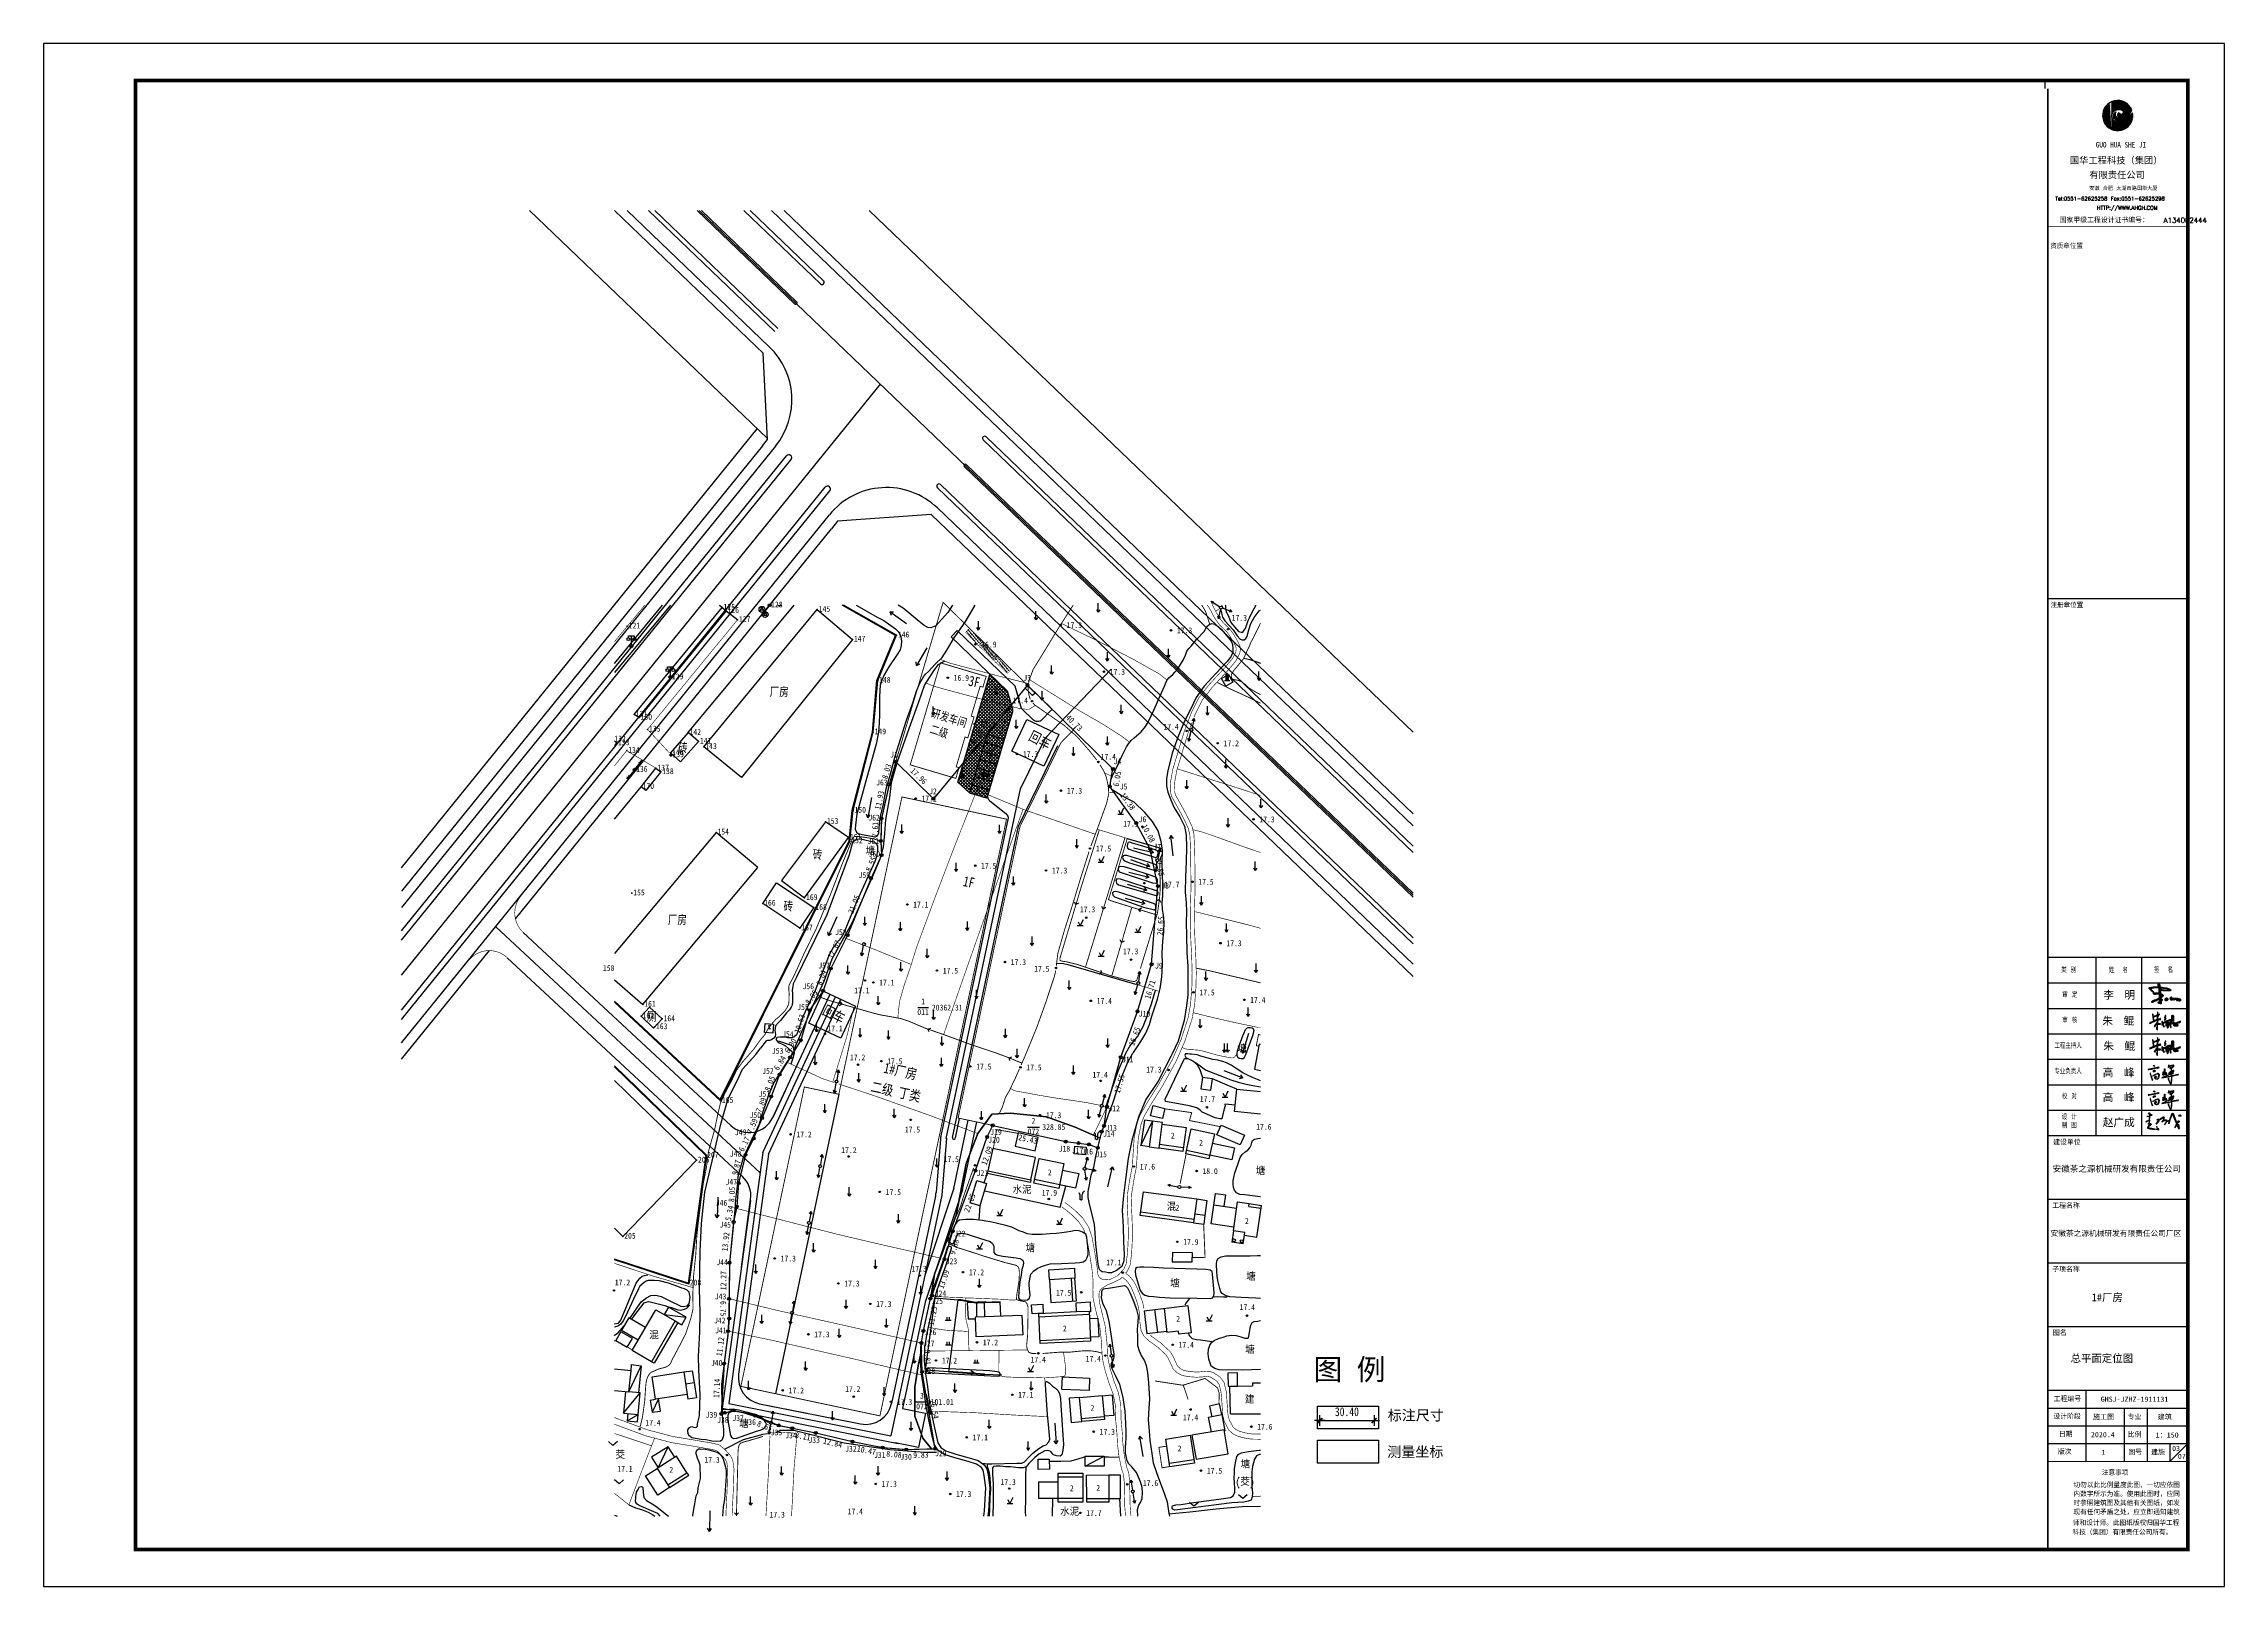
# Model space of a CAD drawing. Extents: x -21908402 to 2681150, y 103181 to 5079726.
# Drawn here: x 1451781 to 1511181, y 462887 to 504887 of the extents above; entities that cross this region are included whole.
import ezdxf
from ezdxf.enums import TextEntityAlignment as Align

# ---------------------------------------------------------------- set-up
doc = ezdxf.new("R2010")
doc.units = 0
doc.header["$LTSCALE"] = 1000
for name, pattern in [('DASH', [0.35, 0.25, -0.1]), ('DASHDOT', [25.4, 12.7, -6.35, 0, -6.35]), ('DOTE', [2.42, 2, -0.2, 0.02, -0.2])]:
    doc.linetypes.add(name, pattern=pattern)
for name, color, linetype in [('-图例', 7, 'Continuous'), ('1', 140, 'Continuous'), ('222-框选面积', 6, 'Continuous'), ('DIM_COOR', 3, 'Continuous'), ('DLDW', 11, 'Continuous'), ('DLJ', 5, 'Continuous'), ('DM-尺寸标注', 10, 'Continuous'), ('JMD', 6, 'Continuous'), ('JZD', 1, 'Continuous'), ('JZP', 1, 'Continuous'), ('PP-PM-TK', 7, 'Continuous'), ('PUB_TEXT', 7, 'Continuous'), ('PUB_TITLE', 4, 'Continuous'), ('RD-中线', 1, 'Continuous'), ('RD-侧石线', 5, 'Continuous'), ('RD-红线', 7, 'Continuous'), ('RD-绿线', 3, 'Continuous'), ('TX-图例', 7, 'Continuous'), ('ZBTZ', 250, 'Continuous'), ('zz-6', 7, 'Continuous'), ('地块划分线', 1, 'DASHDOT'), ('地形', 251, 'Continuous'), ('填充', 8, 'Continuous'), ('签名', 255, 'Continuous')]:
    doc.layers.add(name, color=color, linetype=linetype)
doc.styles.add('-黑体', font='simhei.ttf', dxfattribs={"width": 0.8})
doc.styles.add('DIMHT', font='simhei.ttf', dxfattribs={"width": 0.8})
doc.styles.add('DIMST', font='', dxfattribs={"width": 0.8})
doc.styles.add('HZ', font='simhei.ttf', dxfattribs={"width": 0.8})
doc.styles.add('HZTXT', font='txt', dxfattribs={"width": 0.7, "height": 300, "bigfont": 'HZTXT'})
doc.styles.add('ROMANS', font='simsun.ttc', dxfattribs={"width": 0.8})
doc.styles.get("Standard").update_dxf_attribs({"font": 'tssdeng.shx', "width": 0.7, "bigfont": 'hztxt.shx'})
doc.styles.add('STYLE1', font='simhei.ttf', dxfattribs={"width": 0.8})
doc.styles.add('TQ', font='txt.shx', dxfattribs={"width": 0.8, "bigfont": 'hztxt.shx'})
doc.styles.add('宋体', font='')
doc.styles.get('DIMST').set_extended_font_data('SimSun')
doc.styles.get('宋体').set_extended_font_data('SimSun')
doc.linetypes.add('445', pattern='A,8,-0.5,[147,AAA.SHX,S=1,R=0,X=0,Y=0],-1.5', length=10)

# ---------------------------------------------------------------- blocks, each defined once
blk = doc.blocks.new('*U20')
at = {"layer": 'PP-PM-TK', "color": 1}
for points in [[(-734, 26), (-725, -117), (-725, 92)], [(-725, 92), (-715, -155), (-715, 168)], [(-725, -117), (-725, 92), (-715, -155)], [(-715, 168), (-689, -255), (-689, 245)], [(-715, -155), (-715, 168), (-689, -255)], [(-689, 245), (-669, -296), (-669, 303)], [(-689, -255), (-689, 245), (-669, -296)], [(-669, 303), (-627, -384), (-627, 377)], [(-669, -296), (-669, 303), (-627, -384)], [(-627, 377), (-598, -422), (-598, 427)], [(-627, -384), (-627, 377), (-598, -422)], [(-598, 427), (-540, -498), (-540, 493)], [(-598, -422), (-598, 427), (-540, -498)], [(-540, 493), (-504, -531), (-504, 535)], [(-540, -498), (-540, 493), (-504, -531)], [(-504, 535), (-434, -593), (-434, 589)], [(-504, -531), (-504, 535), (-434, -593)], [(-434, 589), (-390, -619), (-390, 622)], [(-434, -593), (-434, 589), (-390, -619)], [(-390, 622), (-310, -666), (-310, 662)], [(-390, -619), (-390, 622), (-310, -666)], [(-310, 662), (-302, -669), (-302, 667)], [(-310, -666), (-310, 662), (-302, -669)], [(-302, 667), (-300, 1), (-300, 667)], [(-300, 667), (-299, 9), (-299, 668)], [(-299, 668), (-289, 51), (-289, 673)], [(-289, 673), (-287, 62), (-287, 674)], [(-287, 674), (-274, 89), (-274, 680)], [(-274, 680), (-262, 115), (-262, 686)], [(-262, 686), (-255, 126), (-255, 688)], [(-262, 686), (-262, 115), (-262, 686)], [(-255, 688), (-231, 157), (-231, 695)], [(-231, 695), (-227, 163), (-227, 696)], [(-227, 696), (-222, 168), (-222, 697)], [(-222, 697), (-221, 168), (-221, 697)], [(-222, 3), (-221, -43), (-221, 4)], [(-221, 697), (-215, 174), (-215, 699)], [(-221, 4), (-215, -82), (-215, 32)], [(-221, -43), (-221, 4), (-215, -82)], [(-215, 699), (-211, 177), (-211, 700)], [(-215, 32), (-211, -92), (-211, 48)], [(-215, -82), (-215, 32), (-211, -92)], [(-211, 700), (-202, 186), (-202, 703)], [(-211, 48), (-202, -118), (-202, 68)], [(-211, -92), (-211, 48), (-202, -118)], [(-202, 703), (-199, 188), (-199, 704)], [(-202, 68), (-199, -122), (-199, 73)], [(-202, -118), (-202, 68), (-199, -122)], [(-199, 704), (-185, 201), (-185, 708)], [(-199, 73), (-185, -143), (-185, 93)], [(-199, -122), (-199, 73), (-185, -143)], [(-185, 708), (-183, 203), (-183, 708)], [(-185, 93), (-183, -145), (-183, 96)], [(-185, -143), (-185, 93), (-183, -145)], [(-183, 708), (-179, 206), (-179, 709)], [(-183, 96), (-179, -149), (-179, 100)], [(-183, -145), (-183, 96), (-179, -149)], [(-179, 709), (-176, 208), (-176, 710)], [(-179, 100), (-176, -152), (-176, 103)], [(-179, -149), (-179, 100), (-176, -152)], [(-176, 710), (-175, 208), (-175, 710)], [(-176, 103), (-175, -153), (-175, 104)], [(-176, -152), (-176, 103), (-175, -153)], [(-175, 710), (-163, 216), (-163, 714)], [(-175, 104), (-163, -165), (-163, 116)], [(-175, -153), (-175, 104), (-163, -165)], [(-163, 714), (-142, 228), (-142, 719)], [(-163, 116), (-142, -181), (-142, 137)], [(-163, -165), (-163, 116), (-142, -181)], [(-142, 719), (-124, 239), (-124, 724)], [(-142, 137), (-124, -195), (-124, 151)], [(-142, -181), (-142, 137), (-124, -195)], [(-124, 724), (-123, 240), (-123, 724)], [(-124, 151), (-123, -196), (-123, 152)], [(-124, -195), (-124, 151), (-123, -196)], [(-123, 724), (-122, 240), (-122, 724)], [(-123, 152), (-122, -196), (-122, 153)], [(-123, -196), (-123, 152), (-122, -196)], [(-122, 724), (-114, 243), (-114, 725)], [(-122, 153), (-114, -202), (-114, 157)], [(-122, -196), (-122, 153), (-114, -202)], [(-114, 725), (-112, 244), (-112, 725)], [(-114, 157), (-112, 107), (-112, 158)], [(-114, -202), (-114, 87), (-112, -204)], [(-112, 725), (-112, 244), (-112, 725)], [(-112, 725), (-111, 244), (-111, 725)], [(-112, 158), (-111, 117), (-111, 159)], [(-112, 158), (-112, 108), (-112, 158)], [(-112, -204), (-112, 45), (-112, -204)], [(-112, -204), (-112, 42), (-111, -204)], [(-111, 725), (-110, 245), (-110, 725)], [(-111, 159), (-110, 119), (-110, 159)], [(-111, -204), (-111, 38), (-110, -205)], [(-110, 725), (-105, 247), (-105, 725)], [(-110, 159), (-105, 131), (-105, 162)], [(-110, -205), (-110, 34), (-105, -208)], [(-105, 725), (-102, 248), (-102, 726)], [(-105, 162), (-102, 135), (-102, 164)], [(-105, -208), (-105, 12), (-102, -210)], [(-102, 726), (-101, 249), (-101, 726)], [(-102, 164), (-101, 137), (-101, 165)], [(-101, 726), (-95, 251), (-95, 726)], [(-101, 165), (-95, 145), (-95, 166)], [(-95, 726), (-89, 254), (-89, 727)], [(-95, 166), (-89, 151), (-89, 167)], [(-89, 727), (-85, 255), (-85, 727)], [(-85, 727), (-83, 256), (-83, 727)], [(-83, 727), (-79, 257), (-79, 727)], [(-79, 727), (-59, 265), (-59, 729)], [(-59, 729), (-54, 267), (-54, 729)], [(-54, 729), (-45, 270), (-45, 730)], [(-45, 730), (-34, 272), (-34, 731)], [(-34, 731), (-28, 273), (-28, 731)], [(-28, 731), (-19, 276), (-19, 732)], [(-19, 732), (-12, 276), (-12, 732)], [(-12, 732), (-10, 277), (-10, 732)], [(-12, 25), (-10, 11), (-10, 47)], [(-10, 732), (-10, 277), (-10, 732)], [(-10, 732), (-9, 277), (-9, 732)], [(-10, 47), (-9, 4), (-9, 50)], [(-10, 11), (-10, 47), (-10, 10)], [(-10, 47), (-10, 10), (-10, 47)], [(-10, 10), (-10, 47), (-9, 4)], [(-9, 732), (-4, 277), (-4, 733)], [(-9, 50), (-4, -7), (-4, 68)], [(-9, 4), (-9, 50), (-4, -7)], [(-4, 733), (-3, 277), (-3, 733)], [(-4, 68), (-3, -8), (-3, 69)], [(-4, -7), (-4, 68), (-3, -8)], [(-3, 733), (2, 278), (2, 733)], [(-3, 69), (2, -19), (2, 80)], [(-3, -8), (-3, 69), (2, -19)], [(2, 733), (7, 279), (7, 734)], [(2, 80), (7, -24), (7, 87)], [(2, -19), (2, 80), (7, -24)], [(7, 734), (16, 280), (16, 734)], [(7, 87), (16, -35), (16, 98)], [(7, -24), (7, 87), (16, -35)], [(16, 280), (16, 734), (18, 279)], [(16, 734), (18, 279), (18, 734)], [(16, 98), (18, -37), (18, 100)], [(16, -35), (16, 98), (18, -37)], [(18, 279), (18, 734), (21, 279)], [(18, 100), (21, -39), (21, 103)], [(18, -37), (18, 100), (21, -39)], [(21, 279), (21, 734), (28, 279)], [(21, 103), (28, -45), (28, 111)], [(21, -39), (21, 103), (28, -45)], [(28, 279), (28, 733), (30, 279)], [(28, 111), (30, -46), (30, 113)], [(28, -45), (28, 111), (30, -46)], [(30, 279), (30, 733), (40, 278)], [(30, 113), (40, -53), (40, 121)], [(30, -46), (30, 113), (40, -53)], [(40, 278), (40, 732), (44, 278)], [(40, 121), (44, -56), (44, 124)], [(40, -53), (40, 121), (44, -56)], [(44, 278), (44, 731), (58, 277)], [(44, 124), (58, -63), (58, 135)], [(44, -56), (44, 124), (58, -63)], [(58, 277), (58, 730), (69, 276)], [(58, -63), (58, 135), (69, -69)], [(69, 276), (69, 728), (70, 276)], [(69, -69), (69, 126), (70, -69)], [(70, 276), (70, 728), (84, 275)], [(70, -69), (70, 125), (84, -74)], [(84, 275), (84, 726), (85, 275)], [(84, -74), (84, 113), (85, -74)], [(85, 275), (85, 726), (108, 274)], [(85, -74), (85, 112), (108, -81)], [(108, 274), (108, 723), (108, 274)], [(108, 274), (108, 723), (108, 274)], [(108, 274), (108, 723), (109, 274)], [(108, -81), (108, 88), (108, -82)], [(108, -82), (108, 87), (108, -82)], [(108, -82), (108, 87), (109, -82)], [(109, 274), (109, 723), (112, 273)], [(109, -82), (109, 87), (112, -82)], [(112, 273), (112, 723), (135, 270)], [(112, -82), (112, 84), (135, -86)], [(135, 270), (135, 720), (147, 269)], [(135, -86), (135, 66), (147, -88)], [(147, 269), (147, 719), (152, 268)], [(147, -88), (147, 62), (152, -88)], [(152, 268), (152, 718), (152, 268)], [(152, 268), (152, 718), (159, 268)], [(152, -88), (152, 60), (152, -89)], [(152, -89), (152, 60), (159, -89)], [(159, 268), (159, 717), (160, 267)], [(159, -89), (159, 59), (160, -89)], [(160, 267), (160, 717), (164, 267)], [(160, -89), (160, 59), (164, -89)], [(164, 267), (164, 716), (171, 265)], [(164, -89), (164, 59), (171, -89)], [(171, 265), (171, 713), (179, 263)], [(171, 58), (179, -90), (179, 60)], [(171, -89), (171, 58), (179, -90)], [(179, 263), (179, 711), (185, 262)], [(179, 60), (185, -90), (185, 61)], [(179, -90), (179, 60), (185, -90)], [(185, 262), (185, 709), (191, 261)], [(185, 61), (191, -90), (191, 62)], [(191, 261), (191, 707), (207, 254)], [(191, 62), (207, -89), (207, 65)], [(207, 254), (207, 702), (209, 253)], [(207, 65), (209, -89), (209, 66)], [(209, 253), (209, 701), (217, 250)], [(209, 66), (217, -89), (217, 70)], [(217, 250), (217, 698), (225, 244)], [(217, 70), (225, -89), (225, 75)], [(225, 244), (225, 696), (243, 230)], [(225, 75), (243, -87), (243, 86)], [(243, 230), (243, 690), (246, 228)], [(243, 86), (246, -86), (246, 91)], [(246, 228), (246, 689), (248, 227)], [(246, 91), (248, -86), (248, 93)], [(248, 227), (248, 688), (249, 226)], [(248, 93), (249, -86), (249, 94)], [(249, 226), (249, 688), (255, 216)], [(249, 94), (255, -86), (255, 102)], [(255, 216), (255, 686), (266, 199)], [(255, 102), (266, -84), (266, 117)], [(266, 199), (266, 682), (270, 192)], [(266, 117), (270, -84), (270, 133)], [(270, 192), (270, 681), (276, 155)], [(270, 133), (276, -83), (276, 155)], [(569, -14), (588, -190), (588, 2)], [(588, 2), (593, -187), (593, 6)], [(593, 6), (610, -177), (610, 20)], [(610, 20), (616, -173), (616, 25)], [(616, 25), (618, -171), (618, 27)], [(618, 27), (637, -159), (637, 43)], [(637, 43), (643, -155), (643, 48)], [(643, 48), (653, -148), (653, 57)], [(653, 57), (662, -142), (662, 66)], [(662, 66), (664, -140), (664, 68)], [(664, 68), (683, -126), (683, 86)], [(683, 86), (711, -105), (711, 112)], [(711, 112), (724, -95), (724, 124)], [(-302, -669), (-302, -30), (-300, -669)], [(-300, -669), (-300, -43), (-299, -670)], [(-299, -670), (-299, -61), (-289, -673)], [(-289, -673), (-289, -97), (-287, -674)], [(-287, -674), (-287, -102), (-274, -679)], [(-274, -679), (-274, -130), (-262, -683)], [(-262, -683), (-262, -150), (-262, -683)], [(-262, -683), (-262, -150), (-255, -686)], [(-255, -686), (-255, -162), (-231, -694)], [(-231, -694), (-231, -192), (-227, -695)], [(-227, -695), (-227, -195), (-222, -697)], [(-222, -697), (-222, -201), (-221, -697)], [(-221, -697), (-221, -201), (-215, -699)], [(-215, -699), (-215, -207), (-211, -701)], [(-211, -701), (-211, -210), (-202, -704)], [(-202, -704), (-202, -219), (-199, -705)], [(-199, -705), (-199, -222), (-185, -710)], [(-185, -710), (-185, -235), (-183, -711)], [(-183, -711), (-183, -237), (-179, -712)], [(-179, -712), (-179, -241), (-176, -713)], [(-176, -713), (-176, -244), (-175, -713)], [(-175, -713), (-175, -244), (-163, -715)], [(-163, -715), (-163, -252), (-142, -718)], [(-142, -718), (-142, -265), (-124, -721)], [(-124, -721), (-124, -276), (-123, -721)], [(-123, -721), (-123, -277), (-122, -721)], [(-122, -721), (-122, -277), (-114, -722)], [(-114, -722), (-114, -282), (-112, -723)], [(-112, -723), (-112, -284), (-112, -723)], [(-112, -723), (-112, -284), (-111, -723)], [(-111, -723), (-111, -284), (-110, -723)], [(-110, -723), (-110, -285), (-105, -724)], [(-105, -724), (-105, -287), (-102, -724)], [(-102, -210), (-102, -2), (-101, -212)], [(-102, -724), (-102, -288), (-101, -724)], [(-101, -212), (-101, -5), (-95, -215)], [(-101, -724), (-101, -289), (-95, -725)], [(-95, -215), (-95, -17), (-89, -219)], [(-95, -725), (-95, -291), (-89, -726)], [(-89, -219), (-89, -28), (-85, -222)], [(-89, -726), (-89, -294), (-85, -727)], [(-85, -222), (-85, -35), (-83, -223)], [(-85, -727), (-85, -295), (-83, -727)], [(-83, -223), (-83, -39), (-79, -226)], [(-83, -727), (-83, -296), (-79, -727)], [(-79, -226), (-79, -46), (-59, -239)], [(-79, -727), (-79, -298), (-59, -730)], [(-59, -239), (-59, -68), (-54, -241)], [(-59, -730), (-59, -306), (-54, -731)], [(-54, -241), (-54, -73), (-45, -246)], [(-54, -731), (-54, -308), (-45, -732)], [(-45, -246), (-45, -83), (-34, -252)], [(-45, -732), (-45, -312), (-34, -734)], [(-34, -252), (-34, -91), (-28, -254)], [(-28, -254), (-28, -95), (-19, -259)], [(-19, -259), (-19, -101), (-12, -263)], [(-12, -263), (-12, -106), (-10, -264)], [(-10, -264), (-10, -108), (-10, -264)], [(-10, -264), (-10, -108), (-9, -264)], [(-9, -264), (-9, -108), (-4, -267)], [(-4, -267), (-4, -111), (-3, -267)], [(-3, -267), (-3, -111), (2, -269)], [(2, -269), (2, -114), (7, -270)], [(7, -270), (7, -116), (16, -273)], [(16, -273), (16, -121), (18, -274)], [(18, -274), (18, -122), (21, -274)], [(21, -274), (21, -123), (28, -277)], [(28, -277), (28, -127), (30, -277)], [(30, -277), (30, -128), (40, -280)], [(40, -280), (40, -131), (44, -281)], [(44, -281), (44, -133), (58, -283)], [(58, -283), (58, -137), (69, -285)], [(69, -285), (69, -141), (70, -285)], [(70, -285), (70, -141), (84, -288)], [(84, -288), (84, -144), (85, -288)], [(85, -288), (85, -144), (108, -289)], [(108, -289), (108, -149), (108, -289)], [(108, -289), (108, -149), (108, -289)], [(108, -289), (108, -149), (109, -289)], [(109, -289), (109, -150), (112, -289)], [(112, -289), (112, -150), (135, -291)], [(135, -291), (135, -153), (147, -291)], [(147, -291), (147, -154), (152, -291)], [(152, -291), (152, -155), (152, -291)], [(152, -291), (152, -155), (159, -292)], [(152, -344), (152, -716), (152, -344)], [(152, -344), (159, -714), (159, -344)], [(159, -292), (159, -155), (160, -292)], [(159, -344), (160, -714), (160, -344)], [(160, -292), (160, -156), (164, -292)], [(160, -344), (164, -713), (164, -344)], [(164, -292), (164, -156), (171, -292)], [(164, -344), (171, -711), (171, -344)], [(171, -292), (171, -156), (179, -293)], [(171, -344), (179, -709), (179, -343)], [(179, -343), (185, -707), (185, -343)], [(185, -343), (191, -706), (191, -343)], [(191, -343), (207, -702), (207, -342)], [(207, -156), (209, -291), (209, -156)], [(207, -342), (209, -701), (209, -342)], [(209, -156), (217, -291), (217, -155)], [(209, -342), (217, -699), (217, -342)], [(217, -155), (225, -290), (225, -155)], [(217, -342), (225, -697), (225, -341)], [(225, -155), (243, -289), (243, -153)], [(225, -341), (243, -693), (243, -340)], [(243, -153), (246, -289), (246, -153)], [(243, -340), (246, -692), (246, -340)], [(246, -153), (248, -289), (248, -153)], [(246, -340), (248, -692), (248, -340)], [(248, -153), (249, -289), (249, -153)], [(248, -340), (249, -691), (249, -340)], [(249, -153), (255, -289), (255, -152)], [(249, -340), (255, -688), (255, -339)], [(255, -152), (266, -288), (266, -150)], [(255, -339), (266, -683), (266, -338)], [(266, -150), (270, -288), (270, -150)], [(266, -338), (270, -681), (270, -338)], [(270, -150), (276, -288), (276, -149)], [(270, -338), (276, -678), (276, -337)], [(276, -149), (283, -287), (283, -147)], [(276, -337), (283, -675), (283, -337)], [(283, -147), (296, -287), (296, -145)], [(283, -337), (296, -669), (296, -335)], [(296, -145), (302, -286), (302, -144)], [(296, -335), (302, -666), (302, -335)], [(302, -144), (307, -286), (307, -143)], [(302, -335), (307, -664), (307, -334)], [(307, -143), (311, -285), (311, -142)], [(307, -334), (311, -662), (311, -334)], [(311, -142), (341, -281), (341, -133)], [(311, -334), (341, -648), (341, -328)], [(341, -133), (369, -276), (369, -125)], [(341, -328), (369, -634), (369, -323)], [(369, -125), (375, -275), (375, -123)], [(369, -323), (375, -631), (375, -322)], [(375, -123), (377, -275), (377, -123)], [(375, -322), (377, -631), (377, -322)], [(377, -123), (383, -273), (383, -121)], [(377, -322), (383, -626), (383, -320)], [(383, -121), (397, -269), (397, -115)], [(383, -320), (397, -616), (397, -316)], [(397, -115), (421, -264), (421, -104)], [(397, -316), (421, -598), (421, -309)], [(421, -104), (431, -261), (431, -100)], [(421, -309), (431, -591), (431, -307)], [(431, -100), (444, -256), (444, -94)], [(431, -307), (444, -581), (444, -303)], [(444, -94), (450, -254), (450, -91)], [(444, -303), (450, -576), (450, -300)], [(450, -91), (460, -250), (460, -87)], [(450, -300), (460, -569), (460, -297)], [(460, -87), (483, -242), (483, -74)], [(460, -297), (483, -552), (483, -288)], [(483, -74), (492, -239), (492, -68)], [(483, -288), (492, -546), (492, -285)], [(492, -68), (509, -231), (509, -58)], [(492, -68), (492, -239), (492, -68)], [(492, -284), (509, -527), (509, -278)], [(492, -285), (492, -545), (492, -284)], [(509, -58), (512, -229), (512, -56)], [(509, -278), (512, -524), (512, -277)], [(512, -56), (513, -229), (513, -55)], [(512, -277), (513, -522), (513, -276)], [(513, -55), (530, -221), (530, -43)], [(513, -276), (530, -504), (530, -269)], [(530, -43), (542, -215), (542, -35)], [(530, -269), (542, -491), (542, -263)], [(542, -35), (552, -210), (552, -28)], [(542, -263), (552, -480), (552, -258)], [(552, -28), (555, -209), (555, -25)], [(552, -258), (555, -476), (555, -257)], [(555, -25), (569, -201), (569, -14)], [(555, -257), (569, -461), (569, -251)], [(569, -251), (588, -440), (588, -242)], [(588, -242), (593, -432), (593, -239)], [(593, -239), (610, -405), (610, -232)], [(610, -232), (616, -395), (616, -229)], [(616, -229), (618, -391), (618, -228)], [(618, -228), (637, -360), (637, -219)], [(637, -219), (643, -350), (643, -217)], [(643, -217), (653, -334), (653, -212)], [(653, -212), (662, -318), (662, -207)], [(662, -207), (664, -312), (664, -206)], [(664, -206), (683, -260), (683, -197)], [(683, -260), (683, -197), (711, -183)]]:
    blk.add_solid(points, dxfattribs=at)
at = {"layer": 'PP-PM-TK', "color": 1, "extrusion": (0, 0, -1)}
for points in [[(302, -30), (302, 667), (300, 1)], [(300, 1), (300, 667), (299, 9)], [(299, 9), (299, 668), (289, 51)], [(289, 51), (289, 673), (287, 62)], [(287, 62), (287, 674), (274, 89)], [(274, 89), (274, 680), (262, 115)], [(262, 115), (262, 686), (262, 115)], [(262, 115), (262, 686), (255, 126)], [(255, 126), (255, 688), (231, 157)], [(231, 157), (231, 695), (227, 163)], [(227, 163), (227, 696), (222, 168)], [(222, 168), (222, 697), (221, 168)], [(221, 168), (221, 697), (215, 174)], [(215, 174), (215, 699), (211, 177)], [(211, 177), (211, 700), (202, 186)], [(202, 186), (202, 703), (199, 188)], [(199, 188), (199, 704), (185, 201)], [(185, 201), (185, 708), (183, 203)], [(183, 203), (183, 708), (179, 206)], [(179, 206), (179, 709), (176, 208)], [(176, 208), (176, 710), (175, 208)], [(175, 208), (175, 710), (163, 216)], [(163, 216), (163, 714), (142, 228)], [(142, 228), (142, 719), (124, 239)], [(124, 239), (124, 724), (123, 240)], [(123, 240), (123, 724), (122, 240)], [(122, 240), (122, 724), (114, 243)], [(114, 243), (114, 725), (112, 244)], [(114, 87), (114, 157), (112, 107)], [(114, 87), (112, -204), (112, 45)], [(112, 244), (112, 725), (112, 244)], [(112, 244), (112, 725), (111, 244)], [(112, 107), (112, 158), (112, 108)], [(112, 108), (112, 158), (111, 117)], [(112, 45), (112, -204), (112, 42)], [(112, 42), (111, -204), (111, 38)], [(111, 244), (111, 725), (110, 245)], [(111, 117), (111, 159), (110, 119)], [(111, 38), (110, -205), (110, 34)], [(110, 245), (110, 725), (105, 247)], [(110, 119), (110, 159), (105, 131)], [(110, 34), (105, -208), (105, 12)], [(105, 247), (105, 725), (102, 248)], [(105, 131), (105, 162), (102, 135)], [(105, 12), (102, -210), (102, -2)], [(102, 248), (102, 726), (101, 249)], [(102, 135), (102, 164), (101, 137)], [(101, 249), (101, 726), (95, 251)], [(101, 137), (101, 165), (95, 145)], [(95, 251), (95, 726), (89, 254)], [(95, 145), (95, 166), (89, 151)], [(89, 254), (89, 727), (85, 255)], [(89, 151), (89, 167), (85, 154)], [(89, 167), (85, 154), (85, 164)], [(85, 255), (85, 727), (83, 256)], [(85, 154), (85, 164), (83, 163)], [(83, 256), (83, 727), (79, 257)], [(79, 257), (79, 727), (59, 265)], [(59, 265), (59, 729), (54, 267)], [(54, 267), (54, 729), (45, 270)], [(45, 270), (45, 730), (34, 272)], [(34, 272), (34, 731), (28, 273)], [(28, 273), (28, 731), (19, 276)], [(19, 276), (19, 732), (12, 276)], [(12, 276), (12, 732), (10, 277)], [(10, 277), (10, 732), (10, 277)], [(10, 277), (10, 732), (9, 277)], [(9, 277), (9, 732), (4, 277)], [(4, 277), (4, 733), (3, 277)], [(3, 277), (3, 733), (-2, 278)], [(-2, 278), (-2, 733), (-7, 279)], [(-7, 279), (-7, 734), (-16, 280)], [(-18, 734), (-21, 279), (-21, 734)], [(-21, 734), (-28, 279), (-28, 733)], [(-28, 733), (-30, 279), (-30, 733)], [(-30, 733), (-40, 278), (-40, 732)], [(-40, 732), (-44, 278), (-44, 731)], [(-44, 731), (-58, 277), (-58, 730)], [(-58, 730), (-69, 276), (-69, 728)], [(-58, 135), (-69, -69), (-69, 126)], [(-69, 728), (-70, 276), (-70, 728)], [(-69, 126), (-70, -69), (-70, 125)], [(-70, 728), (-84, 275), (-84, 726)], [(-70, 125), (-84, -74), (-84, 113)], [(-84, 726), (-85, 275), (-85, 726)], [(-84, 113), (-85, -74), (-85, 112)], [(-85, 726), (-108, 274), (-108, 723)], [(-85, 112), (-108, -81), (-108, 88)], [(-108, 723), (-108, 274), (-108, 723)], [(-108, 723), (-108, 274), (-108, 723)], [(-108, 723), (-109, 274), (-109, 723)], [(-108, 88), (-108, -82), (-108, 87)], [(-108, 87), (-108, -82), (-108, 87)], [(-108, 87), (-109, -82), (-109, 87)], [(-109, 723), (-112, 273), (-112, 723)], [(-109, 87), (-112, -82), (-112, 84)], [(-112, 723), (-135, 270), (-135, 720)], [(-112, 84), (-135, -86), (-135, 66)], [(-135, 720), (-147, 269), (-147, 719)], [(-135, 66), (-147, -88), (-147, 62)], [(-147, 719), (-152, 268), (-152, 718)], [(-147, 62), (-152, -88), (-152, 60)], [(-152, 718), (-152, 268), (-152, 718)], [(-152, 718), (-159, 268), (-159, 717)], [(-152, 60), (-152, -89), (-152, 60)], [(-152, 60), (-159, -89), (-159, 59)], [(-159, 717), (-160, 267), (-160, 717)], [(-159, 59), (-160, -89), (-160, 59)], [(-160, 717), (-164, 267), (-164, 716)], [(-160, 59), (-164, -89), (-164, 59)], [(-164, 716), (-171, 265), (-171, 713)], [(-164, 59), (-171, -89), (-171, 58)], [(-171, 713), (-179, 263), (-179, 711)], [(-179, 711), (-185, 262), (-185, 709)], [(-185, 709), (-191, 261), (-191, 707)], [(-185, -90), (-185, 61), (-191, -90)], [(-191, 707), (-207, 254), (-207, 702)], [(-191, -90), (-191, 62), (-207, -89)], [(-207, 702), (-209, 253), (-209, 701)], [(-207, -89), (-207, 65), (-209, -89)], [(-209, 701), (-217, 250), (-217, 698)], [(-209, -89), (-209, 66), (-217, -89)], [(-217, 698), (-225, 244), (-225, 696)], [(-217, -89), (-217, 70), (-225, -89)], [(-225, 696), (-243, 230), (-243, 690)], [(-225, -89), (-225, 75), (-243, -87)], [(-243, 690), (-246, 228), (-246, 689)], [(-243, -87), (-243, 86), (-246, -86)], [(-246, 689), (-248, 227), (-248, 688)], [(-246, -86), (-246, 91), (-248, -86)], [(-248, 688), (-249, 226), (-249, 688)], [(-248, -86), (-248, 93), (-249, -86)], [(-249, 688), (-255, 216), (-255, 686)], [(-249, -86), (-249, 94), (-255, -86)], [(-255, 686), (-266, 199), (-266, 682)], [(-255, -86), (-255, 102), (-266, -84)], [(-266, 682), (-270, 192), (-270, 681)], [(-266, -84), (-266, 117), (-270, -84)], [(-270, 681), (-276, 155), (-276, 679)], [(-270, -84), (-270, 133), (-276, -83)], [(-276, -83), (-276, 679), (-283, -83)], [(-276, 679), (-283, -83), (-283, 677)], [(-283, -83), (-283, 677), (-296, -80)], [(-283, 677), (-296, -80), (-296, 672)], [(-296, -80), (-296, 672), (-302, -79)], [(-296, 672), (-302, -79), (-302, 669)], [(-302, -79), (-302, 669), (-307, -78)], [(-302, 669), (-307, -78), (-307, 666)], [(-307, -78), (-307, 666), (-311, -77)], [(-307, 666), (-311, -77), (-311, 664)], [(-311, -77), (-311, 664), (-341, -71)], [(-311, 664), (-341, -71), (-341, 647)], [(-341, -71), (-341, 647), (-369, -62)], [(-341, 647), (-369, -62), (-369, 631)], [(-369, -62), (-369, 631), (-375, -61)], [(-369, 631), (-375, -61), (-375, 628)], [(-375, -61), (-375, 628), (-377, -60)], [(-375, 628), (-377, -60), (-377, 627)], [(-377, -60), (-377, 627), (-383, -58)], [(-377, 627), (-383, -58), (-383, 623)], [(-383, -58), (-383, 623), (-397, -54)], [(-383, 623), (-397, -54), (-397, 616)], [(-397, -54), (-397, 616), (-421, -43)], [(-397, 616), (-421, -43), (-421, 602)], [(-421, -43), (-421, 602), (-431, -38)], [(-421, 602), (-431, -38), (-431, 594)], [(-431, -38), (-431, 594), (-444, -32)], [(-431, 594), (-444, -32), (-444, 582)], [(-444, -32), (-444, 582), (-450, -29)], [(-444, 582), (-450, -29), (-450, 577)], [(-450, -29), (-450, 577), (-460, -23)], [(-450, 577), (-460, -23), (-460, 568)], [(-460, -23), (-460, 568), (-483, -10)], [(-460, 568), (-483, -10), (-483, 549)], [(-483, -10), (-483, 549), (-492, -3)], [(-483, 549), (-492, -3), (-492, 541)], [(-492, -3), (-492, 541), (-492, -3)], [(-492, 541), (-492, -3), (-492, 541)], [(-492, -3), (-492, 541), (-509, 10)], [(-492, 541), (-509, 10), (-509, 527)], [(-509, 10), (-509, 527), (-512, 12)], [(-509, 527), (-512, 12), (-512, 524)], [(-512, 12), (-512, 524), (-513, 13)], [(-512, 524), (-513, 13), (-513, 523)], [(-513, 13), (-513, 523), (-530, 27)], [(-513, 523), (-530, 27), (-530, 509)], [(-530, 27), (-530, 509), (-542, 38)], [(-530, 509), (-542, 38), (-542, 493)], [(-542, 38), (-542, 493), (-552, 48)], [(-542, 493), (-552, 48), (-552, 481)], [(-552, 48), (-552, 481), (-555, 52)], [(-552, 481), (-555, 52), (-555, 476)], [(-555, 52), (-555, 476), (-569, 65)], [(-555, 476), (-569, 65), (-569, 460)], [(-569, 65), (-569, 460), (-588, 89)], [(-569, 460), (-588, 89), (-588, 435)], [(-588, 89), (-588, 435), (-593, 95)], [(-588, 435), (-593, 95), (-593, 429)], [(-588, -190), (-588, 2), (-593, -187)], [(-593, 95), (-593, 429), (-610, 118)], [(-593, 429), (-610, 118), (-610, 408)], [(-593, -187), (-593, 6), (-610, -177)], [(-610, 118), (-610, 408), (-616, 126)], [(-610, 408), (-616, 126), (-616, 400)], [(-610, -177), (-610, 20), (-616, -173)], [(-616, 126), (-616, 400), (-618, 131)], [(-616, 400), (-618, 131), (-618, 397)], [(-616, -173), (-616, 25), (-618, -171)], [(-618, 131), (-618, 397), (-637, 164)], [(-618, 397), (-637, 164), (-637, 361)], [(-618, -171), (-618, 27), (-637, -159)], [(-637, 164), (-637, 361), (-643, 175)], [(-637, 361), (-643, 175), (-643, 349)], [(-637, -159), (-637, 43), (-643, -155)], [(-643, 175), (-643, 349), (-653, 192)], [(-643, 349), (-653, 192), (-653, 330)], [(-643, -155), (-643, 48), (-653, -148)], [(-653, 192), (-653, 330), (-662, 217)], [(-653, 330), (-662, 217), (-662, 311)], [(-653, -148), (-653, 57), (-662, -142)], [(-662, 217), (-662, 311), (-664, 222)], [(-662, 311), (-664, 222), (-664, 307)], [(-662, -142), (-662, 66), (-664, -140)], [(-664, 222), (-664, 307), (-683, 270)], [(-664, -140), (-664, 68), (-683, -126)], [(-683, -126), (-683, 86), (-711, -105)], [(-711, -105), (-711, 112), (-724, -95)], [(-724, -95), (-724, 124), (-729, -91)], [(-724, 124), (-729, -91), (-729, 74)], [(-729, -91), (-729, 74), (-734, 17)], [(302, -30), (300, -669), (300, -43)], [(300, -43), (299, -670), (299, -61)], [(299, -61), (289, -673), (289, -97)], [(289, -97), (287, -674), (287, -102)], [(287, -102), (274, -679), (274, -130)], [(274, -130), (262, -683), (262, -150)], [(262, -150), (262, -683), (262, -150)], [(262, -150), (255, -686), (255, -162)], [(255, -162), (231, -694), (231, -192)], [(231, -192), (227, -695), (227, -195)], [(227, -195), (222, -697), (222, -201)], [(222, -201), (221, -697), (221, -201)], [(221, -201), (215, -699), (215, -207)], [(215, -207), (211, -701), (211, -210)], [(211, -210), (202, -704), (202, -219)], [(202, -219), (199, -705), (199, -222)], [(199, -222), (185, -710), (185, -235)], [(185, -235), (183, -711), (183, -237)], [(183, -237), (179, -712), (179, -241)], [(179, -241), (176, -713), (176, -244)], [(176, -244), (175, -713), (175, -244)], [(175, -244), (163, -715), (163, -252)], [(163, -252), (142, -718), (142, -265)], [(142, -265), (124, -721), (124, -276)], [(124, -276), (123, -721), (123, -277)], [(123, -277), (122, -721), (122, -277)], [(122, -277), (114, -722), (114, -282)], [(114, -282), (112, -723), (112, -284)], [(112, -284), (112, -723), (112, -284)], [(112, -284), (111, -723), (111, -284)], [(111, -284), (110, -723), (110, -285)], [(110, -285), (105, -724), (105, -287)], [(105, -287), (102, -724), (102, -288)], [(102, -2), (101, -212), (101, -5)], [(102, -288), (101, -724), (101, -289)], [(101, -5), (95, -215), (95, -17)], [(101, -289), (95, -725), (95, -291)], [(95, -17), (89, -219), (89, -28)], [(95, -291), (89, -726), (89, -294)], [(89, -28), (85, -222), (85, -35)], [(89, -294), (85, -727), (85, -295)], [(85, -35), (83, -223), (83, -39)], [(85, -295), (83, -727), (83, -296)], [(83, -39), (79, -226), (79, -46)], [(83, -296), (79, -727), (79, -298)], [(79, -46), (59, -239), (59, -68)], [(79, -298), (59, -730), (59, -306)], [(59, -68), (54, -241), (54, -73)], [(59, -306), (54, -731), (54, -308)], [(54, -73), (45, -246), (45, -83)], [(54, -308), (45, -732), (45, -312)], [(45, -83), (34, -252), (34, -91)], [(45, -312), (34, -734), (34, -316)], [(34, -91), (28, -254), (28, -95)], [(34, -734), (34, -316), (28, -734)], [(34, -316), (28, -734), (28, -319)], [(28, -95), (19, -259), (19, -101)], [(28, -734), (28, -319), (19, -733)], [(28, -319), (19, -733), (19, -321)], [(19, -101), (12, -263), (12, -106)], [(19, -733), (19, -321), (12, -733)], [(19, -321), (12, -733), (12, -322)], [(12, -106), (10, -264), (10, -108)], [(12, -733), (12, -322), (10, -733)], [(12, -322), (10, -733), (10, -323)], [(10, -108), (10, -264), (10, -108)], [(10, -108), (9, -264), (9, -108)], [(10, -733), (10, -323), (10, -733)], [(10, -323), (10, -733), (10, -323)], [(10, -733), (10, -323), (9, -733)], [(10, -323), (9, -733), (9, -323)], [(9, -108), (4, -267), (4, -111)], [(9, -733), (9, -323), (4, -732)], [(9, -323), (4, -732), (4, -324)], [(4, -111), (3, -267), (3, -111)], [(4, -732), (4, -324), (3, -732)], [(4, -324), (3, -732), (3, -324)], [(3, -111), (-2, -269), (-2, -114)], [(3, -732), (3, -324), (-2, -732)], [(3, -324), (-2, -732), (-2, -326)], [(-2, -114), (-7, -270), (-7, -116)], [(-2, -732), (-2, -326), (-7, -732)], [(-2, -326), (-7, -732), (-7, -327)], [(-7, -116), (-16, -273), (-16, -121)], [(-7, -732), (-7, -327), (-16, -731)], [(-7, -327), (-16, -731), (-16, -329)], [(-16, -121), (-18, -274), (-18, -122)], [(-16, -731), (-16, -329), (-18, -731)], [(-16, -329), (-18, -731), (-18, -329)], [(-18, -122), (-21, -274), (-21, -123)], [(-18, -731), (-18, -329), (-21, -731)], [(-18, -329), (-21, -731), (-21, -330)], [(-21, -123), (-28, -277), (-28, -127)], [(-21, -731), (-21, -330), (-28, -731)], [(-21, -330), (-28, -731), (-28, -332)], [(-28, -127), (-30, -277), (-30, -128)], [(-28, -731), (-28, -332), (-30, -731)], [(-28, -332), (-30, -731), (-30, -332)], [(-30, -128), (-40, -280), (-40, -131)], [(-30, -731), (-30, -332), (-40, -730)], [(-30, -332), (-40, -730), (-40, -334)], [(-40, -131), (-44, -281), (-44, -133)], [(-40, -730), (-40, -334), (-44, -730)], [(-40, -334), (-44, -730), (-44, -335)], [(-44, -133), (-58, -283), (-58, -137)], [(-44, -730), (-44, -335), (-58, -729)], [(-44, -335), (-58, -729), (-58, -338)], [(-58, -137), (-69, -285), (-69, -141)], [(-58, -729), (-58, -338), (-69, -729)], [(-58, -338), (-69, -729), (-69, -339)], [(-69, -141), (-70, -285), (-70, -141)], [(-69, -729), (-69, -339), (-70, -729)], [(-69, -339), (-70, -729), (-70, -339)], [(-70, -141), (-84, -288), (-84, -144)], [(-70, -729), (-70, -339), (-84, -728)], [(-70, -339), (-84, -728), (-84, -340)], [(-84, -144), (-85, -288), (-85, -144)], [(-84, -728), (-84, -340), (-85, -728)], [(-84, -340), (-85, -728), (-85, -340)], [(-85, -144), (-108, -289), (-108, -149)], [(-85, -728), (-85, -340), (-108, -727)], [(-85, -340), (-108, -727), (-108, -342)], [(-108, -149), (-108, -289), (-108, -149)], [(-108, -149), (-108, -289), (-108, -149)], [(-108, -149), (-109, -289), (-109, -150)], [(-108, -727), (-108, -342), (-108, -727)], [(-108, -342), (-108, -727), (-108, -342)], [(-108, -727), (-108, -342), (-108, -727)], [(-108, -342), (-108, -727), (-108, -342)], [(-108, -727), (-108, -342), (-109, -727)], [(-108, -342), (-109, -727), (-109, -342)], [(-109, -150), (-112, -289), (-112, -150)], [(-109, -727), (-109, -342), (-112, -726)], [(-109, -342), (-112, -726), (-112, -342)], [(-112, -150), (-135, -291), (-135, -153)], [(-112, -726), (-112, -342), (-135, -720)], [(-112, -342), (-135, -720), (-135, -343)], [(-135, -153), (-147, -291), (-147, -154)], [(-135, -720), (-135, -343), (-147, -717)], [(-135, -343), (-147, -717), (-147, -344)], [(-147, -154), (-152, -291), (-152, -155)], [(-147, -717), (-147, -344), (-152, -716)], [(-147, -344), (-152, -716), (-152, -344)], [(-152, -155), (-152, -291), (-152, -155)], [(-152, -155), (-159, -292), (-159, -155)], [(-152, -716), (-152, -344), (-152, -716)], [(-152, -716), (-152, -344), (-159, -714)], [(-159, -155), (-160, -292), (-160, -156)], [(-159, -714), (-159, -344), (-160, -714)], [(-160, -156), (-164, -292), (-164, -156)], [(-160, -714), (-160, -344), (-164, -713)], [(-164, -156), (-171, -292), (-171, -156)], [(-164, -713), (-164, -344), (-171, -711)], [(-171, -156), (-179, -293), (-179, -156)], [(-171, -711), (-171, -344), (-179, -709)], [(-179, -293), (-179, -156), (-185, -292)], [(-179, -156), (-185, -292), (-185, -156)], [(-179, -709), (-179, -343), (-185, -707)], [(-185, -292), (-185, -156), (-191, -292)], [(-185, -156), (-191, -292), (-191, -156)], [(-185, -707), (-185, -343), (-191, -706)], [(-191, -292), (-191, -156), (-207, -291)], [(-191, -156), (-207, -291), (-207, -156)], [(-191, -706), (-191, -343), (-207, -702)], [(-207, -291), (-207, -156), (-209, -291)], [(-207, -702), (-207, -342), (-209, -701)], [(-209, -291), (-209, -156), (-217, -291)], [(-209, -701), (-209, -342), (-217, -699)], [(-217, -291), (-217, -155), (-225, -290)], [(-217, -699), (-217, -342), (-225, -697)], [(-225, -290), (-225, -155), (-243, -289)], [(-225, -697), (-225, -341), (-243, -693)], [(-243, -289), (-243, -153), (-246, -289)], [(-243, -693), (-243, -340), (-246, -692)], [(-246, -289), (-246, -153), (-248, -289)], [(-246, -692), (-246, -340), (-248, -692)], [(-248, -289), (-248, -153), (-249, -289)], [(-248, -692), (-248, -340), (-249, -691)], [(-249, -289), (-249, -153), (-255, -289)], [(-249, -691), (-249, -340), (-255, -688)], [(-255, -289), (-255, -152), (-266, -288)], [(-255, -688), (-255, -339), (-266, -683)], [(-266, -288), (-266, -150), (-270, -288)], [(-266, -683), (-266, -338), (-270, -681)], [(-270, -288), (-270, -150), (-276, -288)], [(-270, -681), (-270, -338), (-276, -678)], [(-276, -288), (-276, -149), (-283, -287)], [(-276, -678), (-276, -337), (-283, -675)], [(-283, -287), (-283, -147), (-296, -287)], [(-283, -675), (-283, -337), (-296, -669)], [(-296, -287), (-296, -145), (-302, -286)], [(-296, -669), (-296, -335), (-302, -666)], [(-302, -286), (-302, -144), (-307, -286)], [(-302, -666), (-302, -335), (-307, -664)], [(-307, -286), (-307, -143), (-311, -285)], [(-307, -664), (-307, -334), (-311, -662)], [(-311, -285), (-311, -142), (-341, -281)], [(-311, -662), (-311, -334), (-341, -648)], [(-341, -281), (-341, -133), (-369, -276)], [(-341, -648), (-341, -328), (-369, -634)], [(-369, -276), (-369, -125), (-375, -275)], [(-369, -634), (-369, -323), (-375, -631)], [(-375, -275), (-375, -123), (-377, -275)], [(-375, -631), (-375, -322), (-377, -631)], [(-377, -275), (-377, -123), (-383, -273)], [(-377, -631), (-377, -322), (-383, -626)], [(-383, -273), (-383, -121), (-397, -269)], [(-383, -626), (-383, -320), (-397, -616)], [(-397, -269), (-397, -115), (-421, -264)], [(-397, -616), (-397, -316), (-421, -598)], [(-421, -264), (-421, -104), (-431, -261)], [(-421, -598), (-421, -309), (-431, -591)], [(-431, -261), (-431, -100), (-444, -256)], [(-431, -591), (-431, -307), (-444, -581)], [(-444, -256), (-444, -94), (-450, -254)], [(-444, -581), (-444, -303), (-450, -576)], [(-450, -254), (-450, -91), (-460, -250)], [(-450, -576), (-450, -300), (-460, -569)], [(-460, -250), (-460, -87), (-483, -242)], [(-460, -569), (-460, -297), (-483, -552)], [(-483, -242), (-483, -74), (-492, -239)], [(-483, -552), (-483, -288), (-492, -546)], [(-492, -239), (-492, -68), (-492, -239)], [(-492, -239), (-492, -68), (-509, -231)], [(-492, -545), (-492, -284), (-509, -527)], [(-492, -546), (-492, -285), (-492, -545)], [(-509, -231), (-509, -58), (-512, -229)], [(-509, -527), (-509, -278), (-512, -524)], [(-512, -229), (-512, -56), (-513, -229)], [(-512, -524), (-512, -277), (-513, -522)], [(-513, -229), (-513, -55), (-530, -221)], [(-513, -522), (-513, -276), (-530, -504)], [(-530, -221), (-530, -43), (-542, -215)], [(-530, -504), (-530, -269), (-542, -491)], [(-542, -215), (-542, -35), (-552, -210)], [(-542, -491), (-542, -263), (-552, -480)], [(-552, -210), (-552, -28), (-555, -209)], [(-552, -480), (-552, -258), (-555, -476)], [(-555, -209), (-555, -25), (-569, -201)], [(-555, -476), (-555, -257), (-569, -461)], [(-569, -201), (-569, -14), (-588, -190)], [(-569, -461), (-569, -251), (-588, -440)], [(-588, -440), (-588, -242), (-593, -432)], [(-593, -432), (-593, -239), (-610, -405)], [(-610, -405), (-610, -232), (-616, -395)], [(-616, -395), (-616, -229), (-618, -391)], [(-618, -391), (-618, -228), (-637, -360)], [(-637, -360), (-637, -219), (-643, -350)], [(-643, -350), (-643, -217), (-653, -334)], [(-653, -334), (-653, -212), (-662, -318)], [(-662, -318), (-662, -207), (-664, -312)], [(-664, -312), (-664, -206), (-683, -260)]]:
    blk.add_solid(points, dxfattribs=at)
blk = doc.blocks.new('70406170226736')
at = {"layer": 'PP-PM-TK', "color": 1}
for points in [[(58, 135), (84, 113), (108, 87), (121, 75), (135, 66), (152, 60), (171, 58), (190, 60), (209, 66), (227, 74), (243, 86), (256, 101), (266, 117), (273, 135), (276, 155), (275, 174), (270, 192), (261, 210), (249, 226), (234, 239), (217, 250), (191, 261), (164, 267), (108, 274), (62, 278), (16, 280), (-19, 276), (-54, 267), (-89, 255), (-122, 240), (-151, 224), (-179, 206), (-204, 186), (-227, 163), (-246, 140), (-262, 115), (-276, 89), (-287, 62), (-295, 32), (-300, 1), (-302, -30), (-299, -61), (-289, -97), (-274, -130), (-255, -162), (-231, -192), (-204, -219), (-175, -244), (-144, -266), (-110, -285), (-70, -304), (-28, -319), (14, -330), (58, -338), (105, -343), (152, -344), (246, -340), (311, -334), (375, -322), (444, -303), (512, -277), (637, -219), (711, -183)], [(724, 124), (643, 48), (600, 10), (555, -25), (509, -58), (460, -87), (422, -105), (383, -121), (343, -134), (302, -144), (255, -152), (207, -156), (159, -155), (112, -150), (69, -141), (28, -127), (-10, -108), (-45, -83), (-63, -65), (-79, -46), (-92, -24), (-102, -2), (-109, 20), (-112, 42), (-114, 87), (-114, 102), (-111, 117), (-105, 131), (-95, 145), (-85, 154), (-82, 159), (-83, 163), (-89, 167), (-95, 167), (-101, 165), (-123, 152), (-142, 137), (-163, 118), (-183, 96), (-199, 73), (-211, 48), (-218, 26), (-222, 3), (-223, -20), (-221, -43), (-215, -82), (-209, -101), (-202, -118), (-185, -143), (-163, -165), (-112, -204), (-59, -239), (-32, -254), (-3, -267), (40, -280), (85, -288), (132, -292), (179, -293), (243, -291), (307, -286), (369, -276), (431, -261), (492, -239), (552, -210), (610, -177), (664, -140), (729, -91)], [(58, 135), (30, 113), (17, 101), (7, 87), (-4, 68), (-10, 47), (-12, 25), (-9, 4), (-5, -8), (2, -19), (11, -30), (21, -39), (44, -56), (70, -69), (89, -76), (108, -82), (147, -88), (185, -90), (225, -89), (283, -83), (312, -78), (341, -71), (369, -63), (397, -54), (424, -42), (450, -29), (483, -10), (513, 13), (542, 38), (569, 65), (593, 95), (616, 126), (635, 159), (653, 192), (669, 231), (683, 270)]]:
    blk.add_lwpolyline(points, dxfattribs=at)
for start, end in [(21.5384, 345.55673), (352.85444, 9.73276)]:
    blk.add_arc((0, 0), 735, start, end, dxfattribs=at)
blk.add_blockref('*U20', (0, 0), dxfattribs=at)
blk = doc.blocks.new('GFDD')
h = blk.add_hatch(color=7)
h.paths.add_polyline_path([(1626395, 403665), (1626393, 403674), (1626395, 403679), (1626399, 403683), (1626409, 403685), (1626429, 403680), (1626445, 403671), (1626479, 403656), (1626516, 403644), (1626558, 403631), (1626604, 403627), (1626654, 403622), (1626725, 403618), (1626789, 403619), (1626847, 403620), (1626925, 403630), (1626965, 403633), (1626983, 403641), (1626996, 403652), (1626999, 403665), (1626995, 403682), (1626977, 403703), (1626945, 403725), (1626902, 403746), (1626849, 403764), (1626797, 403782), (1626744, 403795), (1626669, 403812), (1626561, 403831), (1626423, 403855), (1626402, 403856), (1626388, 403853), (1626379, 403856), (1626375, 403865), (1626371, 403878), (1626368, 403890), (1626361, 403922), (1626352, 403959), (1626341, 403988), (1626325, 404012), (1626307, 404025), (1626285, 404034), (1626265, 404027), (1626250, 404001), (1626248, 403966), (1626250, 403920), (1626255, 403894), (1626264, 403873), (1626259, 403866), (1626208, 403867), (1626157, 403868), (1626058, 403869), (1626023, 403864), (1625978, 403855), (1625930, 403847), (1625874, 403833), (1625819, 403822), (1625776, 403815), (1625747, 403819), (1625738, 403819), (1625724, 403811), (1625720, 403790), (1625729, 403757), (1625747, 403740), (1625768, 403731), (1625778, 403723), (1625788, 403703), (1625814, 403670), (1625845, 403634), (1625897, 403582), (1625916, 403566), (1625933, 403558), (1625958, 403555), (1625978, 403555), (1625995, 403563), (1625995, 403565), (1625994, 403566), (1625993, 403571), (1625991, 403575), (1625984, 403580), (1625971, 403584), (1625960, 403591), (1625941, 403604), (1625921, 403621), (1625900, 403645), (1625875, 403674), (1625860, 403691), (1625844, 403713), (1625835, 403732), (1625831, 403743), (1625831, 403751), (1625834, 403756), (1625852, 403766), (1625881, 403771), (1625919, 403782), (1625952, 403789), (1626001, 403797), (1626033, 403806), (1626067, 403804), (1626105, 403807), (1626141, 403807), (1626205, 403810), (1626236, 403811), (1626260, 403813), (1626281, 403808), (1626295, 403801), (1626303, 403789), (1626310, 403771), (1626314, 403748), (1626318, 403701), (1626321, 403659), (1626322, 403525), (1626321, 403500), (1626316, 403496), (1626300, 403498), (1626272, 403500), (1626257, 403502), (1626240, 403508), (1626233, 403512), (1626220, 403514), (1626155, 403514), (1626097, 403513), (1626044, 403513), (1626011, 403515), (1625990, 403517), (1625982, 403516), (1625977, 403512), (1625977, 403497), (1625977, 403480), (1625982, 403463), (1625985, 403452), (1625998, 403439), (1626011, 403429), (1626030, 403422), (1626052, 403414), (1626078, 403410), (1626091, 403411), (1626101, 403412), (1626107, 403413), (1626112, 403418), (1626115, 403427), (1626117, 403433), (1626120, 403438), (1626131, 403443), (1626183, 403440), (1626303, 403428), (1626314, 403427), (1626322, 403425), (1626330, 403419), (1626331, 403406), (1626332, 403350), (1626336, 403260), (1626336, 403246), (1626335, 403235), (1626329, 403228), (1626307, 403216), (1626270, 403196), (1626216, 403163), (1626134, 403114), (1626115, 403105), (1626099, 403099), (1626085, 403098), (1626069, 403098), (1626056, 403099), (1626047, 403098), (1626037, 403095), (1625924, 403028), (1625900, 403015), (1625887, 403006), (1625881, 402992), (1625881, 402977), (1625887, 402959), (1625892, 402950), (1625911, 402946), (1625934, 402945), (1625944, 402946), (1625960, 402953), (1625989, 402972), (1626038, 402998), (1626078, 403011), (1626114, 403023), (1626144, 403039), (1626176, 403053), (1626228, 403073), (1626275, 403089), (1626304, 403102), (1626318, 403105), (1626336, 403110), (1626346, 403107), (1626348, 403092), (1626351, 403068), (1626349, 403047), (1626347, 403034), (1626337, 403021), (1626318, 403002), (1626289, 402978), (1626260, 402953), (1626256, 402946), (1626255, 402929), (1626253, 402916), (1626261, 402900), (1626272, 402893), (1626286, 402890), (1626298, 402888), (1626308, 402890), (1626317, 402891), (1626326, 402894), (1626332, 402901), (1626336, 402906), (1626339, 402916), (1626339, 402921), (1626340, 402928), (1626343, 402934), (1626348, 402939), (1626351, 402941), (1626356, 402942), (1626361, 402939), (1626363, 402932), (1626365, 402918), (1626365, 402902), (1626366, 402880), (1626366, 402871), (1626371, 402863), (1626385, 402859), (1626400, 402857), (1626417, 402852), (1626430, 402851), (1626440, 402855), (1626440, 402879), (1626435, 402913), (1626431, 402986), (1626431, 402999), (1626439, 403012), (1626451, 403024), (1626467, 403039), (1626481, 403065), (1626489, 403080), (1626490, 403099), (1626485, 403114), (1626476, 403128), (1626462, 403140), (1626450, 403149), (1626437, 403151), (1626422, 403156), (1626417, 403162), (1626416, 403177), (1626414, 403191), (1626414, 403200), (1626450, 403222), (1626481, 403250), (1626511, 403285), (1626533, 403305), (1626544, 403321), (1626549, 403336), (1626548, 403360), (1626538, 403379), (1626524, 403397), (1626511, 403412), (1626501, 403423), (1626459, 403442), (1626419, 403459), (1626400, 403470), (1626395, 403486), (1626393, 403506), (1626395, 403583)])
h.paths.add_polyline_path([(1626421, 403729), (1626404, 403738), (1626392, 403744), (1626384, 403750), (1626380, 403757), (1626379, 403768), (1626379, 403788), (1626381, 403791), (1626383, 403794), (1626386, 403797), (1626392, 403799), (1626398, 403800), (1626408, 403801), (1626416, 403800), (1626426, 403799), (1626437, 403796), (1626461, 403788), (1626495, 403778), (1626540, 403769), (1626612, 403759), (1626673, 403753), (1626703, 403749), (1626752, 403738), (1626804, 403722), (1626868, 403706), (1626883, 403703), (1626891, 403701), (1626895, 403698), (1626896, 403694), (1626896, 403691), (1626891, 403685), (1626880, 403682), (1626859, 403674), (1626829, 403673), (1626787, 403674), (1626747, 403674), (1626701, 403673), (1626614, 403683), (1626583, 403683), (1626557, 403685), (1626519, 403692), (1626477, 403702)], flags=16)
h.paths.add_polyline_path([(1626416, 403398), (1626421, 403399), (1626428, 403398), (1626449, 403386), (1626457, 403383), (1626462, 403379), (1626467, 403373), (1626469, 403366), (1626470, 403356), (1626468, 403348), (1626463, 403340), (1626455, 403330), (1626444, 403316), (1626434, 403305), (1626424, 403295), (1626418, 403288), (1626414, 403286), (1626410, 403286), (1626407, 403287), (1626405, 403291), (1626405, 403299), (1626407, 403334), (1626408, 403354), (1626409, 403363), (1626410, 403370), (1626410, 403384), (1626411, 403393), (1626413, 403397)], flags=16)
h = blk.add_hatch(color=7)
h.paths.add_polyline_path([(1626818, 403093), (1626828, 403101), (1626832, 403110), (1626835, 403120), (1626834, 403127), (1626829, 403132), (1626823, 403135), (1626813, 403134), (1626802, 403131), (1626792, 403130), (1626786, 403123), (1626779, 403115), (1626771, 403110), (1626764, 403109), (1626760, 403111), (1626758, 403117), (1626761, 403124), (1626767, 403132), (1626786, 403147), (1626797, 403153), (1626803, 403163), (1626803, 403176), (1626802, 403184), (1626799, 403190), (1626788, 403197), (1626776, 403203), (1626761, 403209), (1626749, 403214), (1626736, 403214), (1626727, 403210), (1626719, 403204), (1626711, 403197), (1626699, 403187), (1626688, 403173), (1626674, 403148), (1626667, 403125), (1626662, 403105), (1626664, 403085), (1626674, 403067), (1626683, 403055), (1626697, 403046), (1626717, 403042), (1626735, 403039), (1626757, 403042), (1626777, 403049), (1626789, 403061), (1626802, 403078)])
h.paths.add_polyline_path([(1627539, 403140), (1627519, 403144), (1627501, 403148), (1627481, 403155), (1627455, 403158), (1627424, 403166), (1627400, 403173), (1627385, 403175), (1627371, 403175), (1627247, 403172), (1627225, 403172), (1627200, 403171), (1627174, 403170), (1627158, 403174), (1627151, 403177), (1627144, 403183), (1627134, 403187), (1627119, 403188), (1627112, 403182), (1627102, 403178), (1627091, 403174), (1627083, 403167), (1627074, 403159), (1627066, 403156), (1627059, 403157), (1627052, 403157), (1627048, 403162), (1627048, 403167), (1627051, 403171), (1627056, 403175), (1627060, 403178), (1627065, 403187), (1627066, 403196), (1627066, 403203), (1627064, 403213), (1627061, 403220), (1627056, 403228), (1627053, 403234), (1627047, 403240), (1627041, 403244), (1627035, 403246), (1627027, 403247), (1627023, 403246), (1627019, 403244), (1627015, 403243), (1626989, 403231), (1626969, 403221), (1626955, 403208), (1626947, 403199), (1626942, 403187), (1626940, 403173), (1626944, 403153), (1626955, 403131), (1626967, 403121), (1626987, 403108), (1627011, 403099), (1627040, 403091), (1627063, 403092), (1627078, 403098), (1627088, 403106), (1627098, 403111), (1627107, 403111), (1627134, 403110), (1627163, 403105), (1627199, 403104), (1627237, 403107), (1627268, 403116), (1627297, 403126), (1627330, 403130), (1627364, 403132), (1627399, 403133), (1627436, 403133), (1627453, 403131), (1627463, 403128), (1627468, 403123), (1627466, 403113), (1627455, 403108), (1627437, 403106), (1627413, 403103), (1627385, 403100), (1627352, 403094), (1627343, 403091), (1627337, 403088), (1627330, 403083), (1627331, 403076), (1627333, 403072), (1627338, 403066), (1627344, 403062), (1627353, 403061), (1627405, 403049), (1627416, 403047), (1627445, 403048), (1627492, 403046), (1627541, 403046), (1627572, 403052), (1627591, 403062), (1627602, 403077), (1627603, 403090), (1627600, 403101), (1627587, 403115), (1627576, 403122), (1627560, 403130)])
h = blk.add_hatch(color=7)
h.paths.add_polyline_path([(1626231, 401909), (1626304, 401925), (1626403, 401928), (1626410, 401952), (1626390, 401955), (1626386, 401992), (1626374, 401992), (1626359, 401957), (1626288, 401961), (1626232, 401949), (1626243, 402123), (1626333, 402231), (1626334, 402253), (1626313, 402258), (1626263, 402238), (1626249, 402232), (1626246, 402355), (1626227, 402366), (1626214, 402363), (1626216, 402211), (1626090, 402163), (1625981, 402115), (1625972, 402112), (1625959, 402209), (1625952, 402228), (1625940, 402245), (1625926, 402246), (1625915, 402238), (1625949, 402073), (1625970, 401912), (1626000, 401841), (1625752, 401748), (1625771, 401710), (1626092, 401854), (1626166, 401891), (1626192, 401900), (1626189, 401789), (1626035, 401569), (1626028, 401545), (1626033, 401533), (1626049, 401523), (1626065, 401522), (1626101, 401579), (1626145, 401625), (1626194, 401635), (1626191, 401557), (1626188, 401400), (1626175, 401443), (1626167, 401495), (1626153, 401499), (1626154, 401444), (1626156, 401390), (1626170, 401351), (1626198, 401325), (1626217, 401328), (1626226, 401345), (1626225, 401642), (1626242, 401646), (1626298, 401659), (1626394, 401654), (1626394, 401690), (1626294, 401695), (1626237, 401689)])
h.paths.add_polyline_path([(1626197, 401938), (1626043, 401875), (1626026, 401866), (1626003, 401921), (1625986, 402079), (1626202, 402180)], flags=16)
h.paths.add_polyline_path([(1626197, 401745), (1626197, 401654), (1626138, 401642), (1626113, 401630), (1626192, 401745)], flags=16)
h.paths.add_polyline_path([(1626243, 402162), (1626243, 402198), (1626260, 402208), (1626289, 402208), (1626276, 402188), (1626252, 402162)], flags=16)
h = blk.add_hatch(color=7)
h.paths.add_polyline_path([(1627118, 401857), (1627168, 401854), (1627177, 401863), (1627175, 402112), (1627165, 402161), (1627141, 402166), (1627100, 402164), (1627060, 402160), (1627042, 402147), (1627045, 402098), (1627045, 401968), (1627040, 401912), (1627033, 401901), (1627007, 401915), (1626965, 401918), (1626922, 401909), (1626884, 401899), (1626827, 401881), (1626776, 401856), (1626640, 401797), (1626575, 401760), (1626538, 401733), (1626530, 401730), (1626523, 401752), (1626519, 401782), (1626514, 401814), (1626511, 401827), (1626484, 401827), (1626471, 401817), (1626475, 401762), (1626493, 401714), (1626492, 401703), (1626478, 401684), (1626472, 401662), (1626480, 401625), (1626495, 401613), (1626506, 401614), (1626510, 401625), (1626508, 401634), (1626498, 401646), (1626508, 401661), (1626518, 401663), (1626524, 401629), (1626539, 401586), (1626556, 401553), (1626575, 401527), (1626589, 401511), (1626609, 401510), (1626619, 401519), (1626620, 401533), (1626612, 401543), (1626581, 401590), (1626559, 401648), (1626544, 401690), (1626608, 401734), (1626713, 401791), (1626810, 401834), (1626874, 401861), (1626919, 401874), (1626970, 401881), (1627003, 401881), (1627018, 401873), (1626987, 401829), (1626922, 401755), (1626875, 401707), (1626839, 401667), (1626829, 401667), (1626825, 401671), (1626824, 401676), (1626847, 401698), (1626858, 401728), (1626859, 401768), (1626859, 401799), (1626855, 401807), (1626838, 401809), (1626807, 401807), (1626774, 401784), (1626749, 401753), (1626721, 401715), (1626706, 401688), (1626703, 401671), (1626701, 401647), (1626708, 401627), (1626723, 401621), (1626739, 401616), (1626735, 401606), (1626717, 401590), (1626706, 401581), (1626707, 401560), (1626727, 401552), (1626738, 401556), (1626762, 401582), (1626785, 401598), (1626798, 401605), (1626818, 401604), (1626833, 401587), (1626817, 401544), (1626803, 401516), (1626789, 401494), (1626781, 401476), (1626785, 401458), (1626805, 401442), (1626820, 401443), (1626859, 401510), (1626868, 401557), (1626886, 401590), (1626907, 401649), (1626922, 401687), (1626926, 401716), (1626959, 401751), (1626958, 401674), (1626954, 401596), (1626963, 401523), (1626981, 401478), (1627008, 401465), (1627017, 401469), (1627021, 401499), (1627018, 401521), (1627008, 401535), (1627003, 401580), (1627007, 401629), (1627012, 401655), (1627036, 401676), (1627065, 401693), (1627085, 401706), (1627137, 401717), (1627155, 401719), (1627161, 401709), (1627145, 401676), (1627139, 401638), (1627151, 401597), (1627197, 401562), (1627245, 401559), (1627304, 401555), (1627359, 401565), (1627384, 401571), (1627417, 401573), (1627434, 401580), (1627441, 401594), (1627442, 401607), (1627428, 401617), (1627405, 401640), (1627376, 401654), (1627338, 401668), (1627278, 401672), (1627214, 401669), (1627214, 401677), (1627292, 401686), (1627353, 401705), (1627455, 401736), (1627506, 401766), (1627570, 401794), (1627579, 401812), (1627575, 401827), (1627565, 401834), (1627495, 401806), (1627422, 401774), (1627331, 401740), (1627250, 401718), (1627215, 401713), (1627198, 401712), (1627200, 401724), (1627212, 401740), (1627214, 401751), (1627205, 401761), (1627188, 401767), (1627164, 401767), (1627092, 401744), (1627055, 401732), (1627032, 401709), (1627010, 401685), (1626998, 401675), (1626992, 401675), (1626995, 401681), (1626999, 401688), (1627003, 401699), (1627006, 401705), (1627001, 401755), (1626997, 401783), (1627012, 401813), (1627026, 401821), (1627020, 401798), (1627021, 401767), (1627026, 401755), (1627045, 401748), (1627061, 401759), (1627063, 401783), (1627063, 401809), (1627090, 401837), (1627104, 401851)])
h.paths.add_polyline_path([(1627087, 401903), (1627089, 401928), (1627086, 402110), (1627098, 402126), (1627109, 402129), (1627132, 402127), (1627139, 402119), (1627142, 401901), (1627132, 401891), (1627119, 401892), (1627099, 401891)], flags=16)
h.paths.add_polyline_path([(1627176, 401651), (1627221, 401652), (1627257, 401654), (1627289, 401654), (1627321, 401655), (1627333, 401651), (1627358, 401638), (1627376, 401628), (1627384, 401616), (1627375, 401610), (1627343, 401610), (1627320, 401606), (1627297, 401597), (1627229, 401599), (1627210, 401606), (1627186, 401612), (1627174, 401620), (1627174, 401642)], flags=16)
h.paths.add_polyline_path([(1626829, 401773), (1626829, 401755), (1626827, 401736), (1626824, 401710), (1626815, 401695), (1626800, 401674), (1626788, 401649), (1626776, 401636), (1626759, 401638), (1626730, 401649), (1626726, 401663), (1626733, 401683), (1626741, 401700), (1626749, 401718), (1626776, 401742), (1626786, 401749), (1626795, 401759), (1626808, 401772), (1626818, 401777), (1626827, 401778)], flags=16)
h.paths.add_polyline_path([(1626888, 401675), (1626885, 401661), (1626878, 401642), (1626865, 401621), (1626864, 401604), (1626855, 401602), (1626850, 401605), (1626848, 401610), (1626847, 401618), (1626833, 401622), (1626817, 401624), (1626816, 401630), (1626817, 401636), (1626826, 401641), (1626850, 401651), (1626876, 401675), (1626878, 401676)], flags=16)
for points in [[(1626728, 402000), (1626717, 402024), (1626671, 402046), (1626666, 402053), (1626676, 402079), (1626697, 402104), (1626716, 402133), (1626711, 402161), (1626689, 402166), (1626685, 402169), (1626666, 402167), (1626661, 402148), (1626671, 402125), (1626649, 402091), (1626631, 402046), (1626632, 402027), (1626643, 402019), (1626668, 402019), (1626684, 402011), (1626686, 402005), (1626625, 401924), (1626625, 401900), (1626634, 401892), (1626647, 401902)], [(1627140, 402027), (1627087, 402019), (1627088, 402000), (1627141, 402010)], [(1626728, 400500), (1626717, 400524), (1626671, 400546), (1626666, 400553), (1626676, 400579), (1626697, 400604), (1626716, 400633), (1626711, 400661), (1626689, 400666), (1626685, 400669), (1626666, 400667), (1626661, 400648), (1626671, 400625), (1626649, 400591), (1626631, 400546), (1626632, 400527), (1626643, 400519), (1626668, 400519), (1626684, 400511), (1626686, 400505), (1626625, 400424), (1626625, 400400), (1626634, 400392), (1626647, 400402)], [(1627140, 400527), (1627087, 400519), (1627088, 400500), (1627141, 400510)], [(1625754, 396174), (1625740, 396065, 0.0632444)], [(1625878, 396320), (1625816, 396343, -0.1038494), (1625850, 396301), (1625843, 396303), (1625766, 396272), (1625765, 396268), (1625898, 396297)], [(1625880, 395531), (1625653, 395575), (1625840, 395757), (1625816, 395802), (1625816, 395802, -0.0753907), (1625634, 395584), (1625622, 395529, 0.0881946), (1626119, 395479)], [(1626901, 395862), (1626878, 395785, 0.0446673)], [(1627373, 395803), (1627346, 395781), (1627459, 395515), (1627439, 395644), (1627445, 395648, -0.1530823)]]:
    blk.add_hatch(color=7).paths.add_polyline_path(points)
h = blk.add_hatch(color=7)
h.paths.add_polyline_path([(1626231, 400409), (1626304, 400425), (1626403, 400428), (1626410, 400452), (1626390, 400455), (1626386, 400492), (1626374, 400492), (1626359, 400457), (1626288, 400461), (1626232, 400449), (1626243, 400623), (1626333, 400731), (1626334, 400753), (1626313, 400758), (1626263, 400738), (1626249, 400732), (1626246, 400855), (1626227, 400866), (1626214, 400863), (1626216, 400711), (1626090, 400663), (1625981, 400615), (1625972, 400612), (1625959, 400709), (1625952, 400728), (1625940, 400745), (1625926, 400746), (1625915, 400738), (1625949, 400573), (1625970, 400412), (1626000, 400341), (1625752, 400248), (1625771, 400210), (1626092, 400354), (1626166, 400391), (1626192, 400400), (1626189, 400289), (1626035, 400069), (1626028, 400045), (1626033, 400033), (1626049, 400023), (1626065, 400022), (1626101, 400079), (1626145, 400125), (1626194, 400135), (1626191, 400057), (1626188, 399900), (1626175, 399943), (1626167, 399995), (1626153, 399999), (1626154, 399944), (1626156, 399890), (1626170, 399851), (1626198, 399825), (1626217, 399828), (1626226, 399845), (1626225, 400142), (1626242, 400146), (1626298, 400159), (1626394, 400154), (1626394, 400190), (1626294, 400195), (1626237, 400189)])
h.paths.add_polyline_path([(1626197, 400438), (1626043, 400375), (1626026, 400366), (1626003, 400421), (1625986, 400579), (1626202, 400680)], flags=16)
h.paths.add_polyline_path([(1626197, 400245), (1626197, 400154), (1626138, 400142), (1626113, 400130), (1626192, 400245)], flags=16)
h.paths.add_polyline_path([(1626243, 400662), (1626243, 400698), (1626260, 400708), (1626289, 400708), (1626276, 400688), (1626252, 400662)], flags=16)
h = blk.add_hatch(color=7)
h.paths.add_polyline_path([(1627118, 400357), (1627168, 400354), (1627177, 400363), (1627175, 400612), (1627165, 400661), (1627141, 400666), (1627100, 400664), (1627060, 400660), (1627042, 400647), (1627045, 400598), (1627045, 400468), (1627040, 400412), (1627033, 400401), (1627007, 400415), (1626965, 400418), (1626922, 400409), (1626884, 400399), (1626827, 400381), (1626776, 400356), (1626640, 400297), (1626575, 400260), (1626538, 400233), (1626530, 400230), (1626523, 400252), (1626519, 400282), (1626514, 400314), (1626511, 400327), (1626484, 400327), (1626471, 400317), (1626475, 400262), (1626493, 400214), (1626492, 400203), (1626478, 400184), (1626472, 400162), (1626480, 400125), (1626495, 400113), (1626506, 400114), (1626510, 400125), (1626508, 400134), (1626498, 400146), (1626508, 400161), (1626518, 400163), (1626524, 400129), (1626539, 400086), (1626556, 400053), (1626575, 400027), (1626589, 400011), (1626609, 400010), (1626619, 400019), (1626620, 400033), (1626612, 400043), (1626581, 400090), (1626559, 400148), (1626544, 400190), (1626608, 400234), (1626713, 400291), (1626810, 400334), (1626874, 400361), (1626919, 400374), (1626970, 400381), (1627003, 400381), (1627018, 400373), (1626987, 400329), (1626922, 400255), (1626875, 400207), (1626839, 400167), (1626829, 400167), (1626825, 400171), (1626824, 400176), (1626847, 400198), (1626858, 400228), (1626859, 400268), (1626859, 400299), (1626855, 400307), (1626838, 400309), (1626807, 400307), (1626774, 400284), (1626749, 400253), (1626721, 400215), (1626706, 400188), (1626703, 400171), (1626701, 400147), (1626708, 400127), (1626723, 400121), (1626739, 400116), (1626735, 400106), (1626717, 400090), (1626706, 400081), (1626707, 400060), (1626727, 400052), (1626738, 400056), (1626762, 400082), (1626785, 400098), (1626798, 400105), (1626818, 400104), (1626833, 400087), (1626817, 400044), (1626803, 400016), (1626789, 399994), (1626781, 399976), (1626785, 399958), (1626805, 399942), (1626820, 399943), (1626859, 400010), (1626868, 400057), (1626886, 400090), (1626907, 400149), (1626922, 400187), (1626926, 400216), (1626959, 400251), (1626958, 400174), (1626954, 400096), (1626963, 400023), (1626981, 399978), (1627008, 399965), (1627017, 399969), (1627021, 399999), (1627018, 400021), (1627008, 400035), (1627003, 400080), (1627007, 400129), (1627012, 400155), (1627036, 400176), (1627065, 400193), (1627085, 400206), (1627137, 400217), (1627155, 400219), (1627161, 400209), (1627145, 400176), (1627139, 400138), (1627151, 400097), (1627197, 400062), (1627245, 400059), (1627304, 400055), (1627359, 400065), (1627384, 400071), (1627417, 400073), (1627434, 400080), (1627441, 400094), (1627442, 400107), (1627428, 400117), (1627405, 400140), (1627376, 400154), (1627338, 400168), (1627278, 400172), (1627214, 400169), (1627214, 400177), (1627292, 400186), (1627353, 400205), (1627455, 400236), (1627506, 400266), (1627570, 400294), (1627579, 400312), (1627575, 400327), (1627565, 400334), (1627495, 400306), (1627422, 400274), (1627331, 400240), (1627250, 400218), (1627215, 400213), (1627198, 400212), (1627200, 400224), (1627212, 400240), (1627214, 400251), (1627205, 400261), (1627188, 400267), (1627164, 400267), (1627092, 400244), (1627055, 400232), (1627032, 400209), (1627010, 400185), (1626998, 400175), (1626992, 400175), (1626995, 400181), (1626999, 400188), (1627003, 400199), (1627006, 400205), (1627001, 400255), (1626997, 400283), (1627012, 400313), (1627026, 400321), (1627020, 400298), (1627021, 400267), (1627026, 400255), (1627045, 400248), (1627061, 400259), (1627063, 400283), (1627063, 400309), (1627090, 400337), (1627104, 400351)])
h.paths.add_polyline_path([(1627087, 400403), (1627089, 400428), (1627086, 400610), (1627098, 400626), (1627109, 400629), (1627132, 400627), (1627139, 400619), (1627142, 400401), (1627132, 400391), (1627119, 400392), (1627099, 400391)], flags=16)
h.paths.add_polyline_path([(1627176, 400151), (1627221, 400152), (1627257, 400154), (1627289, 400154), (1627321, 400155), (1627333, 400151), (1627358, 400138), (1627376, 400128), (1627384, 400116), (1627375, 400110), (1627343, 400110), (1627320, 400106), (1627297, 400097), (1627229, 400099), (1627210, 400106), (1627186, 400112), (1627174, 400120), (1627174, 400142)], flags=16)
h.paths.add_polyline_path([(1626829, 400273), (1626829, 400255), (1626827, 400236), (1626824, 400210), (1626815, 400195), (1626800, 400174), (1626788, 400149), (1626776, 400136), (1626759, 400138), (1626730, 400149), (1626726, 400163), (1626733, 400183), (1626741, 400200), (1626749, 400218), (1626776, 400242), (1626786, 400249), (1626795, 400259), (1626808, 400272), (1626818, 400277), (1626827, 400278)], flags=16)
h.paths.add_polyline_path([(1626888, 400175), (1626885, 400161), (1626878, 400142), (1626865, 400121), (1626864, 400104), (1626855, 400102), (1626850, 400105), (1626848, 400110), (1626847, 400118), (1626833, 400122), (1626817, 400124), (1626816, 400130), (1626817, 400136), (1626826, 400141), (1626850, 400151), (1626876, 400175), (1626878, 400176)], flags=16)
h = blk.add_hatch(color=256)
h.paths.add_polyline_path([(1627038, 398613), (1627036, 398719), (1626962, 398696), (1626858, 398653), (1626727, 398599), (1626624, 398556), (1626578, 398535), (1626585, 398528), (1626700, 398550), (1626840, 398576)], flags=16)
h.paths.add_polyline_path([(1627056, 398745), (1627056, 398757), (1627074, 398760), (1627085, 398761), (1627082, 398755)], flags=16)
h.paths.add_polyline_path([(1627038, 398761), (1627033, 398780), (1626996, 398766), (1626977, 398753), (1626979, 398746), (1627025, 398755)], flags=16)
h.paths.add_polyline_path([(1627050, 398816), (1627052, 398882), (1627095, 398899), (1627149, 398913), (1627162, 398907), (1627111, 398856), (1627059, 398815)], flags=16)
h.paths.add_polyline_path([(1626994, 399070), (1627013, 399084), (1627005, 399106), (1626996, 399108), (1626961, 399077), (1626957, 399065), (1626962, 399060)], flags=16)
h.paths.add_polyline_path([(1626868, 399150), (1626899, 399242), (1626882, 399244), (1626872, 399227), (1626840, 399119), (1626859, 399115), (1626885, 399140), (1627013, 399199), (1627099, 399221), (1627156, 399222), (1627165, 399197), (1627102, 399129), (1627039, 399086), (1627006, 399129), (1626986, 399118), (1626953, 399087), (1626936, 399062), (1626940, 399047), (1626957, 399044), (1627022, 399068), (1627034, 398889), (1626959, 398856), (1626916, 398817), (1626889, 398770), (1626887, 398729), (1626893, 398732), (1626917, 398790), (1626949, 398828), (1626992, 398860), (1627032, 398878), (1627034, 398797), (1626937, 398750), (1626930, 398746), (1626935, 398730), (1626976, 398731), (1627036, 398749), (1627037, 398736), (1626777, 398629), (1626495, 398513), (1626478, 398500), (1626486, 398493), (1626804, 398552), (1627037, 398599), (1627036, 398331), (1627028, 398250), (1627025, 398215), (1626994, 398179), (1626976, 398176), (1626890, 398357), (1626871, 398413), (1626864, 398499), (1626859, 398499), (1626856, 398410), (1626940, 398199), (1626971, 398160), (1626990, 398156), (1627038, 398191), (1627052, 398247), (1627062, 398607), (1627270, 398651), (1627426, 398675), (1627447, 398687), (1627436, 398696), (1627056, 398619), (1627057, 398736), (1627140, 398768), (1627159, 398782), (1627152, 398791), (1627053, 398766), (1627052, 398796), (1627124, 398845), (1627174, 398891), (1627185, 398913), (1627176, 398927), (1627146, 398926), (1627073, 398908), (1627049, 398898), (1627045, 399040), (1627036, 399068), (1627127, 399127), (1627167, 399169), (1627184, 399187), (1627181, 399225), (1627163, 399239), (1627138, 399241), (1627040, 399221), (1626973, 399200), (1626902, 399167), (1626874, 399146)])
h.paths.add_polyline_path([(1626645, 399037), (1626654, 399033), (1626648, 398938), (1626653, 398868), (1626651, 398779), (1626652, 398756), (1626655, 398739), (1626667, 398741), (1626701, 398782), (1626706, 398792), (1626707, 398810), (1626720, 398811), (1626732, 398795), (1626738, 398733), (1626742, 398684), (1626725, 398678), (1626715, 398683), (1626716, 398766), (1626711, 398773), (1626671, 398724), (1626619, 398681), (1626577, 398663), (1626549, 398660), (1626541, 398670), (1626552, 398828), (1626547, 398842), (1626551, 398859), (1626565, 398858), (1626571, 398844), (1626570, 398797), (1626562, 398681), (1626568, 398679), (1626607, 398691), (1626638, 398713), (1626632, 399012), (1626635, 399035)], flags=17)
h.paths.add_polyline_path([(1625942, 398613), (1625944, 398621), (1626074, 398696), (1626122, 398720), (1626184, 398741), (1626245, 398767), (1626277, 398763), (1626296, 398737), (1626307, 398676), (1626296, 398573), (1626278, 398472), (1626255, 398437), (1626209, 398425), (1626127, 398423), (1626098, 398434), (1626064, 398480), (1626059, 398522), (1626068, 398555), (1626089, 398585), (1626114, 398592), (1626121, 398619), (1626128, 398620), (1626124, 398597), (1626134, 398581), (1626131, 398548), (1626122, 398527), (1626104, 398525), (1626103, 398534), (1626111, 398570), (1626105, 398575), (1626094, 398569), (1626078, 398541), (1626077, 398498), (1626085, 398470), (1626111, 398446), (1626142, 398436), (1626193, 398439), (1626237, 398447), (1626258, 398472), (1626287, 398647), (1626281, 398710), (1626272, 398740), (1626262, 398749), (1626245, 398750), (1626176, 398724), (1626108, 398696), (1625999, 398636), (1625950, 398602)])
h.paths.add_polyline_path([(1625798, 398780), (1625784, 398780), (1625798, 398704), (1625848, 398548), (1625894, 398377), (1625910, 398351), (1625929, 398370), (1625933, 398392), (1625925, 398396), (1625915, 398375), (1625809, 398736), (1625811, 398766)])
h.paths.add_polyline_path([(1626009, 398922), (1626004, 398935), (1626034, 398946), (1626079, 398939), (1626095, 398919), (1626079, 398892), (1626022, 398862), (1625981, 398853), (1625968, 398850), (1625975, 398877), (1625979, 398892), (1625964, 398891), (1625966, 398903), (1625987, 398900), (1625998, 398892), (1625992, 398870), (1625994, 398863), (1626042, 398883), (1626070, 398902), (1626074, 398917), (1626067, 398925), (1626046, 398931), (1626021, 398927)])
h.paths.add_polyline_path([(1625687, 398996), (1625704, 399014), (1625660, 398993), (1625667, 398981), (1625710, 398983), (1625869, 399016), (1626101, 399065), (1626237, 399095), (1626220, 399076), (1626227, 399073), (1626306, 399115), (1626299, 399124), (1625745, 399001), (1625725, 398996)])
h.paths.add_polyline_path([(1625969, 399201), (1625979, 399219), (1626037, 399212), (1626057, 399196), (1626056, 399183), (1626041, 399166), (1626036, 399173), (1626044, 399192), (1626032, 399198)])
h = blk.add_hatch(color=256)
h.paths.add_polyline_path([(1627038, 397110), (1627036, 397215), (1626962, 397193), (1626858, 397149), (1626727, 397096), (1626624, 397053), (1626578, 397031), (1626585, 397025), (1626700, 397046), (1626840, 397072)], flags=16)
h.paths.add_polyline_path([(1627056, 397242), (1627056, 397253), (1627074, 397256), (1627085, 397258), (1627082, 397252)], flags=16)
h.paths.add_polyline_path([(1627038, 397257), (1627033, 397277), (1626996, 397263), (1626977, 397250), (1626979, 397243), (1627025, 397251)], flags=16)
h.paths.add_polyline_path([(1627050, 397312), (1627052, 397378), (1627095, 397395), (1627149, 397410), (1627162, 397404), (1627111, 397353), (1627059, 397312)], flags=16)
h.paths.add_polyline_path([(1626994, 397566), (1627013, 397580), (1627005, 397603), (1626996, 397605), (1626961, 397573), (1626957, 397562), (1626962, 397556)], flags=16)
h.paths.add_polyline_path([(1626868, 397647), (1626899, 397738), (1626882, 397741), (1626872, 397724), (1626840, 397615), (1626859, 397612), (1626885, 397636), (1627013, 397695), (1627099, 397717), (1627156, 397718), (1627165, 397694), (1627102, 397626), (1627039, 397583), (1627006, 397626), (1626986, 397614), (1626953, 397583), (1626936, 397558), (1626940, 397543), (1626957, 397540), (1627022, 397565), (1627034, 397386), (1626959, 397353), (1626916, 397313), (1626889, 397266), (1626887, 397225), (1626893, 397228), (1626917, 397286), (1626949, 397324), (1626992, 397356), (1627032, 397374), (1627034, 397293), (1626937, 397246), (1626930, 397243), (1626935, 397227), (1626976, 397228), (1627036, 397246), (1627037, 397232), (1626777, 397125), (1626495, 397010), (1626478, 396996), (1626486, 396989), (1626804, 397048), (1627037, 397095), (1627036, 396828), (1627028, 396746), (1627025, 396712), (1626994, 396676), (1626976, 396673), (1626890, 396853), (1626871, 396909), (1626864, 396996), (1626859, 396995), (1626856, 396906), (1626940, 396695), (1626971, 396657), (1626990, 396653), (1627038, 396688), (1627052, 396743), (1627062, 397103), (1627270, 397148), (1627426, 397171), (1627447, 397183), (1627436, 397192), (1627056, 397116), (1627057, 397232), (1627140, 397264), (1627159, 397278), (1627152, 397287), (1627053, 397262), (1627052, 397292), (1627124, 397341), (1627174, 397388), (1627185, 397409), (1627176, 397423), (1627146, 397422), (1627073, 397404), (1627049, 397394), (1627045, 397536), (1627036, 397565), (1627127, 397623), (1627167, 397665), (1627184, 397683), (1627181, 397722), (1627163, 397736), (1627138, 397737), (1627040, 397717), (1626973, 397696), (1626902, 397663), (1626874, 397642)])
h.paths.add_polyline_path([(1626645, 397533), (1626654, 397529), (1626648, 397435), (1626653, 397365), (1626651, 397275), (1626652, 397252), (1626655, 397236), (1626667, 397237), (1626701, 397279), (1626706, 397289), (1626707, 397306), (1626720, 397307), (1626732, 397291), (1626738, 397230), (1626742, 397181), (1626725, 397174), (1626715, 397179), (1626716, 397262), (1626711, 397269), (1626671, 397220), (1626619, 397177), (1626577, 397159), (1626549, 397157), (1626541, 397166), (1626552, 397324), (1626547, 397339), (1626551, 397355), (1626565, 397355), (1626571, 397340), (1626570, 397293), (1626562, 397178), (1626568, 397175), (1626607, 397187), (1626638, 397210), (1626632, 397509), (1626635, 397531)], flags=17)
h.paths.add_polyline_path([(1625942, 397109), (1625944, 397117), (1626074, 397193), (1626122, 397216), (1626184, 397237), (1626245, 397263), (1626277, 397259), (1626296, 397233), (1626307, 397173), (1626296, 397070), (1626278, 396968), (1626255, 396934), (1626209, 396921), (1626127, 396919), (1626098, 396930), (1626064, 396976), (1626059, 397018), (1626068, 397052), (1626089, 397081), (1626114, 397088), (1626121, 397115), (1626128, 397116), (1626124, 397093), (1626134, 397077), (1626131, 397045), (1626122, 397024), (1626104, 397022), (1626103, 397030), (1626111, 397066), (1626105, 397071), (1626094, 397065), (1626078, 397038), (1626077, 396995), (1626085, 396966), (1626111, 396943), (1626142, 396933), (1626193, 396935), (1626237, 396944), (1626258, 396969), (1626287, 397143), (1626281, 397206), (1626272, 397236), (1626262, 397246), (1626245, 397246), (1626176, 397221), (1626108, 397192), (1625999, 397133), (1625950, 397098)])
h.paths.add_polyline_path([(1625798, 397276), (1625784, 397277), (1625798, 397201), (1625848, 397044), (1625894, 396873), (1625910, 396847), (1625929, 396866), (1625933, 396889), (1625925, 396892), (1625915, 396871), (1625809, 397232), (1625811, 397263)])
h.paths.add_polyline_path([(1626009, 397418), (1626004, 397432), (1626034, 397443), (1626079, 397435), (1626095, 397415), (1626079, 397388), (1626022, 397358), (1625981, 397349), (1625968, 397347), (1625975, 397374), (1625979, 397388), (1625964, 397387), (1625966, 397399), (1625987, 397397), (1625998, 397388), (1625992, 397367), (1625994, 397359), (1626042, 397379), (1626070, 397398), (1626074, 397413), (1626067, 397421), (1626046, 397428), (1626021, 397423)])
h.paths.add_polyline_path([(1625687, 397492), (1625704, 397510), (1625660, 397490), (1625667, 397477), (1625710, 397479), (1625869, 397512), (1626101, 397561), (1626237, 397591), (1626220, 397572), (1626227, 397570), (1626306, 397611), (1626299, 397621), (1625745, 397497), (1625725, 397493)])
h.paths.add_polyline_path([(1625969, 397698), (1625979, 397716), (1626037, 397708), (1626057, 397692), (1626056, 397679), (1626041, 397663), (1626036, 397669), (1626044, 397688), (1626032, 397694)])
h = blk.add_hatch(color=7)
h.paths.add_polyline_path([(1625740, 396065, -0.0360581), (1625720, 396005), (1625734, 396013)])
h.paths.add_polyline_path([(1625684, 395981), (1625544, 395924), (1625550, 395895)])
h.paths.add_polyline_path([(1625714, 395993), (1625684, 395981), (1625714, 395974), (1625744, 395974), (1625730, 395895), (1625766, 395967)])
h = blk.add_hatch(color=7)
h.paths.add_polyline_path([(1625763, 396369), (1625765, 396361), (1625816, 396343, 0.1162657)])
h.paths.add_polyline_path([(1625763, 396369, 0.0576266), (1625734, 396373), (1625765, 396361)])
h.paths.add_polyline_path([(1625749, 396435), (1625694, 396432), (1625734, 396373, -0.0576266), (1625763, 396369)])
h.paths.add_polyline_path([(1625765, 396361), (1625734, 396373), (1625743, 396264), (1625749, 396265), (1625766, 396272), (1625772, 396327)])
h.paths.add_polyline_path([(1625765, 396268), (1625749, 396265), (1625744, 396263), (1625743, 396264), (1625582, 396229), (1625694, 396223), (1625748, 396241, -0.0381962), (1625754, 396174)])
h = blk.add_hatch(color=7)
h.paths.add_polyline_path([(1626267, 396072), (1626225, 396070), (1626199, 396010, -0.3396673), (1626264, 396042), (1626272, 395983), (1626298, 396001), (1626298, 396044)])
h.paths.add_polyline_path([(1626298, 395967), (1626298, 395998), (1626273, 395984, -0.059149), (1626205, 395852)])
h.paths.add_polyline_path([(1626273, 395984), (1626272, 395983), (1626138, 395769), (1626205, 395852, 0.059149)])
h.paths.add_polyline_path([(1626611, 396183), (1626542, 396173), (1626298, 396001), (1626298, 395998), (1626559, 396151), (1626566, 396102), (1626536, 395955), (1626559, 395981)])
h.paths.add_polyline_path([(1626552, 395954), (1626559, 395981), (1626472, 395884)])
h = blk.add_hatch(color=7)
h.paths.add_polyline_path([(1626751, 396018), (1626595, 396022), (1626559, 395981), (1626556, 395971), (1626741, 395993), (1626741, 395914), (1626611, 395724), (1626751, 395914)])
h.paths.add_polyline_path([(1626911, 395964, -0.0571114), (1626901, 395862), (1626942, 395996), (1626771, 395944), (1626751, 395914)])
h = blk.add_hatch(color=7)
h.paths.add_polyline_path([(1627564, 396319), (1627549, 396293), (1627509, 396293), (1627460, 396264), (1627603, 396247)])
h.paths.add_polyline_path([(1627509, 395913), (1627469, 395983), (1627360, 395834), (1627140, 396392), (1627110, 396412), (1627070, 396382), (1626916, 395988), (1626942, 395996), (1627103, 396351), (1627346, 395781)])
h.paths.add_polyline_path([(1627469, 395774), (1627469, 395664), (1627439, 395644), (1627459, 395515), (1627522, 395515)])
h.paths.add_polyline_path([(1627364, 395739), (1627346, 395781), (1627210, 395545)])
h = blk.add_hatch(color=7)
h.paths.add_polyline_path([(1625816, 395802), (1625714, 395794), (1625730, 395895), (1625666, 395764), (1625756, 395785)])
h.paths.add_polyline_path([(1626211, 395489, -0.0162748), (1626119, 395479), (1626288, 395442), (1626302, 395489), (1626223, 395489), (1626172, 395644)])
for p, q in [((1625704, 399014), (1625660, 398993)), ((1625660, 398993), (1625667, 398981)), ((1625667, 398981), (1625710, 398983)), ((1625687, 398996), (1625704, 399014)), ((1625725, 398996), (1625687, 398996)), ((1625710, 398983), (1625869, 399016)), ((1625745, 399001), (1625725, 398996)), ((1626299, 399124), (1625745, 399001)), ((1625784, 398780), (1625798, 398704)), ((1625798, 398780), (1625784, 398780)), ((1625811, 398766), (1625798, 398780)), ((1625798, 398704), (1625848, 398548)), ((1625809, 398736), (1625811, 398766)), ((1625915, 398375), (1625809, 398736)), ((1625869, 399016), (1626101, 399065)), ((1625942, 398613), (1625944, 398621)), ((1625950, 398602), (1625942, 398613)), ((1625944, 398621), (1626074, 398696)), ((1625999, 398636), (1625950, 398602)), ((1625964, 398891), (1625966, 398903)), ((1625979, 398892), (1625964, 398891)), ((1625966, 398903), (1625987, 398900)), ((1625968, 398850), (1625975, 398877)), ((1625981, 398853), (1625968, 398850)), ((1625969, 399201), (1625979, 399219)), ((1626032, 399198), (1625969, 399201)), ((1625975, 398877), (1625979, 398892)), ((1625979, 399219), (1626037, 399212)), ((1626022, 398862), (1625981, 398853)), ((1625987, 398900), (1625998, 398892)), ((1625998, 398892), (1625992, 398870)), ((1625992, 398870), (1625994, 398863)), ((1625994, 398863), (1626042, 398883)), ((1626108, 398696), (1625999, 398636)), ((1626004, 398935), (1626034, 398946)), ((1626009, 398922), (1626004, 398935)), ((1626021, 398927), (1626009, 398922)), ((1626046, 398931), (1626021, 398927)), ((1626079, 398892), (1626022, 398862)), ((1626044, 399192), (1626032, 399198)), ((1626034, 398946), (1626079, 398939)), ((1626036, 399173), (1626044, 399192)), ((1626041, 399166), (1626036, 399173)), ((1626037, 399212), (1626057, 399196)), ((1626056, 399183), (1626041, 399166)), ((1626041, 399166), (1626041, 399166)), ((1626042, 398883), (1626070, 398902)), ((1626067, 398925), (1626046, 398931)), ((1626057, 399196), (1626056, 399183)), ((1626074, 398917), (1626067, 398925)), ((1626068, 398555), (1626089, 398585)), ((1626070, 398902), (1626074, 398917)), ((1626074, 398696), (1626122, 398720)), ((1626079, 398939), (1626095, 398919)), ((1626095, 398919), (1626079, 398892)), ((1626089, 398585), (1626114, 398592)), ((1626105, 398575), (1626094, 398569)), ((1626101, 399065), (1626237, 399095)), ((1626111, 398570), (1626105, 398575)), ((1626176, 398724), (1626108, 398696)), ((1626114, 398592), (1626121, 398619)), ((1626121, 398619), (1626128, 398620)), ((1626122, 398720), (1626184, 398741)), ((1626128, 398620), (1626124, 398597)), ((1626124, 398597), (1626134, 398581)), ((1626134, 398581), (1626131, 398548)), ((1626245, 398750), (1626176, 398724)), ((1626184, 398741), (1626245, 398767)), ((1626237, 399095), (1626220, 399076)), ((1626220, 399076), (1626227, 399073)), ((1626227, 399073), (1626306, 399115)), ((1626237, 399095), (1626237, 399095)), ((1626245, 398767), (1626277, 398763)), ((1626262, 398749), (1626245, 398750)), ((1626258, 398472), (1626287, 398647)), ((1626272, 398740), (1626262, 398749)), ((1626281, 398710), (1626272, 398740)), ((1626277, 398763), (1626296, 398737)), ((1626296, 398573), (1626278, 398472)), ((1626287, 398647), (1626281, 398710)), ((1626296, 398737), (1626307, 398676)), ((1626307, 398676), (1626296, 398573)), ((1626306, 399115), (1626299, 399124)), ((1626777, 398629), (1626495, 398513)), ((1626541, 398670), (1626552, 398828)), ((1626549, 398660), (1626541, 398670)), ((1626547, 398842), (1626551, 398859)), ((1626552, 398828), (1626547, 398842)), ((1626577, 398663), (1626549, 398660)), ((1626551, 398859), (1626565, 398858)), ((1626570, 398797), (1626562, 398681)), ((1626562, 398681), (1626568, 398679)), ((1626565, 398858), (1626571, 398844)), ((1626568, 398679), (1626607, 398691)), ((1626571, 398844), (1626570, 398797)), ((1626619, 398681), (1626577, 398663)), ((1626607, 398691), (1626638, 398713)), ((1626671, 398724), (1626619, 398681)), ((1626727, 398599), (1626624, 398556)), ((1626632, 399012), (1626635, 399035)), ((1626638, 398713), (1626632, 399012)), ((1626635, 399035), (1626645, 399037)), ((1626645, 399037), (1626654, 399033)), ((1626654, 399033), (1626648, 398938)), ((1626648, 398938), (1626653, 398868)), ((1626653, 398868), (1626651, 398779)), ((1626651, 398779), (1626652, 398756)), ((1626652, 398756), (1626655, 398739)), ((1626655, 398739), (1626667, 398741)), ((1626667, 398741), (1626701, 398782)), ((1626711, 398773), (1626671, 398724)), ((1626700, 398550), (1626840, 398576)), ((1626701, 398782), (1626706, 398792)), ((1626706, 398792), (1626707, 398810)), ((1626707, 398810), (1626720, 398811)), ((1626716, 398766), (1626711, 398773)), ((1626715, 398683), (1626716, 398766)), ((1626725, 398678), (1626715, 398683)), ((1626720, 398811), (1626732, 398795)), ((1626742, 398684), (1626725, 398678)), ((1626858, 398653), (1626727, 398599)), ((1626732, 398795), (1626738, 398733)), ((1626738, 398733), (1626742, 398684)), ((1627037, 398736), (1626777, 398629)), ((1626804, 398552), (1627037, 398599)), ((1626872, 399227), (1626840, 399119)), ((1626840, 399119), (1626859, 399115)), ((1626840, 398576), (1627038, 398613)), ((1626962, 398696), (1626858, 398653)), ((1626859, 399115), (1626885, 399140)), ((1626868, 399150), (1626899, 399242)), ((1626874, 399146), (1626868, 399150)), ((1626882, 399244), (1626872, 399227)), ((1626902, 399167), (1626874, 399146)), ((1626899, 399242), (1626882, 399244)), ((1626885, 399140), (1627013, 399199)), ((1626889, 398770), (1626887, 398729)), ((1626887, 398729), (1626893, 398732)), ((1626916, 398817), (1626889, 398770)), ((1626893, 398732), (1626917, 398790)), ((1626973, 399200), (1626902, 399167)), ((1626959, 398856), (1626916, 398817)), ((1626917, 398790), (1626949, 398828)), ((1626937, 398750), (1626930, 398746)), ((1626930, 398746), (1626935, 398730)), ((1626935, 398730), (1626976, 398731)), ((1626953, 399087), (1626936, 399062)), ((1626936, 399062), (1626940, 399047)), ((1627034, 398797), (1626937, 398750)), ((1626940, 399047), (1626957, 399044)), ((1626949, 398828), (1626992, 398860)), ((1626986, 399118), (1626953, 399087)), ((1626961, 399077), (1626957, 399065)), ((1626957, 399044), (1627022, 399068)), ((1626957, 399065), (1626962, 399060)), ((1627034, 398889), (1626959, 398856)), ((1626996, 399108), (1626961, 399077)), ((1626962, 399060), (1626994, 399070)), ((1627036, 398719), (1626962, 398696)), ((1627040, 399221), (1626973, 399200)), ((1626976, 398731), (1627036, 398749)), ((1626996, 398766), (1626977, 398753)), ((1626977, 398753), (1626979, 398746)), ((1626979, 398746), (1627025, 398755)), ((1627006, 399129), (1626986, 399118)), ((1626992, 398860), (1627032, 398878)), ((1626994, 399070), (1627013, 399084)), ((1627005, 399106), (1626996, 399108)), ((1627033, 398780), (1626996, 398766)), ((1627013, 399084), (1627005, 399106)), ((1627039, 399086), (1627006, 399129)), ((1627013, 399199), (1627099, 399221)), ((1627022, 399068), (1627034, 398889)), ((1627025, 398755), (1627038, 398761)), ((1627032, 398878), (1627034, 398797)), ((1627038, 398761), (1627033, 398780)), ((1627036, 399068), (1627127, 399127)), ((1627045, 399040), (1627036, 399068)), ((1627036, 398749), (1627037, 398736)), ((1627038, 398613), (1627036, 398719)), ((1627037, 398599), (1627036, 398331)), ((1627102, 399129), (1627039, 399086)), ((1627138, 399241), (1627040, 399221)), ((1627049, 398898), (1627045, 399040)), ((1627073, 398908), (1627049, 398898)), ((1627050, 398816), (1627052, 398882)), ((1627059, 398815), (1627050, 398816)), ((1627052, 398882), (1627095, 398899)), ((1627052, 398796), (1627124, 398845)), ((1627053, 398766), (1627052, 398796)), ((1627052, 398247), (1627062, 398607)), ((1627152, 398791), (1627053, 398766)), ((1627056, 398757), (1627074, 398760)), ((1627056, 398745), (1627056, 398757)), ((1627082, 398755), (1627056, 398745)), ((1627056, 398619), (1627057, 398736)), ((1627436, 398696), (1627056, 398619)), ((1627057, 398736), (1627140, 398768)), ((1627111, 398856), (1627059, 398815)), ((1627062, 398607), (1627270, 398651)), ((1627146, 398926), (1627073, 398908)), ((1627074, 398760), (1627085, 398761)), ((1627085, 398761), (1627082, 398755)), ((1627095, 398899), (1627149, 398913)), ((1627099, 399221), (1627156, 399222)), ((1627165, 399197), (1627102, 399129)), ((1627162, 398907), (1627111, 398856)), ((1627124, 398845), (1627174, 398891)), ((1627127, 399127), (1627167, 399169)), ((1627163, 399239), (1627138, 399241)), ((1627140, 398768), (1627159, 398782)), ((1627176, 398927), (1627146, 398926)), ((1627149, 398913), (1627162, 398907)), ((1627159, 398782), (1627152, 398791)), ((1627156, 399222), (1627165, 399197)), ((1627181, 399225), (1627163, 399239)), ((1627167, 399169), (1627184, 399187)), ((1627174, 398891), (1627185, 398913)), ((1627185, 398913), (1627176, 398927)), ((1627184, 399187), (1627181, 399225)), ((1627270, 398651), (1627426, 398675)), ((1627426, 398675), (1627447, 398687)), ((1627447, 398687), (1627436, 398696)), ((1625704, 397510), (1625660, 397490)), ((1625660, 397490), (1625667, 397477)), ((1625667, 397477), (1625710, 397479)), ((1625687, 397492), (1625704, 397510)), ((1625725, 397493), (1625687, 397492)), ((1625710, 397479), (1625869, 397512)), ((1625745, 397497), (1625725, 397493)), ((1626299, 397621), (1625745, 397497)), ((1625848, 398548), (1625894, 398377)), ((1625869, 397512), (1626101, 397561)), ((1625894, 398377), (1625910, 398351)), ((1625910, 398351), (1625929, 398370)), ((1625925, 398396), (1625915, 398375)), ((1625933, 398392), (1625925, 398396)), ((1625929, 398370), (1625933, 398392)), ((1625964, 397387), (1625966, 397399)), ((1625979, 397388), (1625964, 397387)), ((1625966, 397399), (1625987, 397397)), ((1625968, 397347), (1625975, 397374)), ((1625981, 397349), (1625968, 397347)), ((1625969, 397698), (1625979, 397716)), ((1626032, 397694), (1625969, 397698)), ((1625975, 397374), (1625979, 397388)), ((1625979, 397716), (1626037, 397708)), ((1626022, 397358), (1625981, 397349)), ((1625987, 397397), (1625998, 397388)), ((1625998, 397388), (1625992, 397367)), ((1625992, 397367), (1625994, 397359)), ((1625994, 397359), (1626042, 397379)), ((1626004, 397432), (1626034, 397443)), ((1626009, 397418), (1626004, 397432)), ((1626021, 397423), (1626009, 397418)), ((1626046, 397428), (1626021, 397423)), ((1626079, 397388), (1626022, 397358)), ((1626044, 397688), (1626032, 397694)), ((1626034, 397443), (1626079, 397435)), ((1626036, 397669), (1626044, 397688)), ((1626041, 397663), (1626036, 397669)), ((1626037, 397708), (1626057, 397692)), ((1626056, 397679), (1626041, 397663)), ((1626041, 397663), (1626041, 397663)), ((1626042, 397379), (1626070, 397398)), ((1626067, 397421), (1626046, 397428)), ((1626057, 397692), (1626056, 397679)), ((1626059, 398522), (1626068, 398555)), ((1626064, 398480), (1626059, 398522)), ((1626098, 398434), (1626064, 398480)), ((1626074, 397413), (1626067, 397421)), ((1626070, 397398), (1626074, 397413)), ((1626078, 398541), (1626077, 398498)), ((1626077, 398498), (1626085, 398470)), ((1626094, 398569), (1626078, 398541)), ((1626079, 397435), (1626095, 397415)), ((1626095, 397415), (1626079, 397388)), ((1626085, 398470), (1626111, 398446)), ((1626127, 398423), (1626098, 398434)), ((1626101, 397561), (1626237, 397591)), ((1626103, 398534), (1626111, 398570)), ((1626104, 398525), (1626103, 398534)), ((1626122, 398527), (1626104, 398525)), ((1626111, 398446), (1626142, 398436)), ((1626131, 398548), (1626122, 398527)), ((1626209, 398425), (1626127, 398423)), ((1626142, 398436), (1626193, 398439)), ((1626193, 398439), (1626237, 398447)), ((1626255, 398437), (1626209, 398425)), ((1626237, 397591), (1626220, 397572)), ((1626220, 397572), (1626227, 397570)), ((1626227, 397570), (1626306, 397611)), ((1626237, 398447), (1626258, 398472)), ((1626237, 397591), (1626237, 397591)), ((1626278, 398472), (1626255, 398437)), ((1626306, 397611), (1626299, 397621)), ((1626495, 398513), (1626478, 398500)), ((1626478, 398500), (1626486, 398493)), ((1626486, 398493), (1626804, 398552)), ((1626541, 397166), (1626552, 397324)), ((1626547, 397339), (1626551, 397355)), ((1626552, 397324), (1626547, 397339)), ((1626551, 397355), (1626565, 397355)), ((1626570, 397293), (1626562, 397178)), ((1626565, 397355), (1626571, 397340)), ((1626571, 397340), (1626570, 397293)), ((1626624, 398556), (1626578, 398535)), ((1626578, 398535), (1626585, 398528)), ((1626585, 398528), (1626700, 398550)), ((1626632, 397509), (1626635, 397531)), ((1626638, 397210), (1626632, 397509)), ((1626635, 397531), (1626645, 397533)), ((1626645, 397533), (1626654, 397529)), ((1626654, 397529), (1626648, 397435)), ((1626648, 397435), (1626653, 397365)), ((1626653, 397365), (1626651, 397275)), ((1626701, 397279), (1626706, 397289)), ((1626706, 397289), (1626707, 397306)), ((1626707, 397306), (1626720, 397307)), ((1626720, 397307), (1626732, 397291)), ((1626732, 397291), (1626738, 397230)), ((1626872, 397724), (1626840, 397615)), ((1626840, 397615), (1626859, 397612)), ((1626859, 398499), (1626856, 398410)), ((1626856, 398410), (1626940, 398199)), ((1626864, 398499), (1626859, 398499)), ((1626859, 397612), (1626885, 397636)), ((1626871, 398413), (1626864, 398499)), ((1626868, 397647), (1626899, 397738)), ((1626874, 397642), (1626868, 397647)), ((1626890, 398357), (1626871, 398413)), ((1626882, 397741), (1626872, 397724)), ((1626902, 397663), (1626874, 397642)), ((1626899, 397738), (1626882, 397741)), ((1626885, 397636), (1627013, 397695)), ((1626916, 397313), (1626889, 397266)), ((1626976, 398176), (1626890, 398357)), ((1626893, 397228), (1626917, 397286)), ((1626973, 397696), (1626902, 397663)), ((1626959, 397353), (1626916, 397313)), ((1626917, 397286), (1626949, 397324)), ((1626953, 397583), (1626936, 397558)), ((1626936, 397558), (1626940, 397543)), ((1627034, 397293), (1626937, 397246)), ((1626940, 398199), (1626971, 398160)), ((1626940, 397543), (1626957, 397540)), ((1626949, 397324), (1626992, 397356)), ((1626986, 397614), (1626953, 397583)), ((1626961, 397573), (1626957, 397562)), ((1626957, 397540), (1627022, 397565)), ((1626957, 397562), (1626962, 397556)), ((1627034, 397386), (1626959, 397353)), ((1626996, 397605), (1626961, 397573)), ((1626962, 397556), (1626994, 397566)), ((1626971, 398160), (1626990, 398156)), ((1627040, 397717), (1626973, 397696)), ((1626994, 398179), (1626976, 398176)), ((1627006, 397626), (1626986, 397614)), ((1626990, 398156), (1627038, 398191)), ((1626992, 397356), (1627032, 397374)), ((1627025, 398215), (1626994, 398179)), ((1626994, 397566), (1627013, 397580)), ((1627005, 397603), (1626996, 397605)), ((1627013, 397580), (1627005, 397603)), ((1627039, 397583), (1627006, 397626)), ((1627013, 397695), (1627099, 397717)), ((1627022, 397565), (1627034, 397386)), ((1627028, 398250), (1627025, 398215)), ((1627036, 398331), (1627028, 398250)), ((1627032, 397374), (1627034, 397293)), ((1627036, 397565), (1627127, 397623)), ((1627045, 397536), (1627036, 397565)), ((1627038, 398191), (1627052, 398247)), ((1627102, 397626), (1627039, 397583)), ((1627138, 397737), (1627040, 397717)), ((1627049, 397394), (1627045, 397536)), ((1627073, 397404), (1627049, 397394)), ((1627050, 397312), (1627052, 397378)), ((1627059, 397312), (1627050, 397312)), ((1627052, 397378), (1627095, 397395)), ((1627052, 397292), (1627124, 397341)), ((1627053, 397262), (1627052, 397292)), ((1627152, 397287), (1627053, 397262)), ((1627111, 397353), (1627059, 397312)), ((1627146, 397422), (1627073, 397404)), ((1627095, 397395), (1627149, 397410)), ((1627099, 397717), (1627156, 397718)), ((1627165, 397694), (1627102, 397626)), ((1627162, 397404), (1627111, 397353)), ((1627124, 397341), (1627174, 397388)), ((1627127, 397623), (1627167, 397665)), ((1627163, 397736), (1627138, 397737)), ((1627176, 397423), (1627146, 397422)), ((1627149, 397410), (1627162, 397404)), ((1627159, 397278), (1627152, 397287)), ((1627156, 397718), (1627165, 397694)), ((1627181, 397722), (1627163, 397736)), ((1627167, 397665), (1627184, 397683)), ((1627174, 397388), (1627185, 397409)), ((1627185, 397409), (1627176, 397423)), ((1627184, 397683), (1627181, 397722)), ((1625784, 397277), (1625798, 397201)), ((1625798, 397276), (1625784, 397277)), ((1625811, 397263), (1625798, 397276)), ((1625798, 397201), (1625848, 397044)), ((1625809, 397232), (1625811, 397263)), ((1625915, 396871), (1625809, 397232)), ((1625848, 397044), (1625894, 396873)), ((1625894, 396873), (1625910, 396847)), ((1625910, 396847), (1625929, 396866)), ((1625925, 396892), (1625915, 396871)), ((1625933, 396889), (1625925, 396892)), ((1625929, 396866), (1625933, 396889)), ((1625942, 397109), (1625944, 397117)), ((1625950, 397098), (1625942, 397109)), ((1625944, 397117), (1626074, 397193)), ((1625999, 397133), (1625950, 397098)), ((1626108, 397192), (1625999, 397133)), ((1626059, 397018), (1626068, 397052)), ((1626064, 396976), (1626059, 397018)), ((1626098, 396930), (1626064, 396976)), ((1626068, 397052), (1626089, 397081)), ((1626074, 397193), (1626122, 397216)), ((1626078, 397038), (1626077, 396995)), ((1626077, 396995), (1626085, 396966)), ((1626094, 397065), (1626078, 397038)), ((1626085, 396966), (1626111, 396943)), ((1626089, 397081), (1626114, 397088)), ((1626105, 397071), (1626094, 397065)), ((1626127, 396919), (1626098, 396930)), ((1626103, 397030), (1626111, 397066)), ((1626104, 397022), (1626103, 397030)), ((1626122, 397024), (1626104, 397022)), ((1626111, 397066), (1626105, 397071)), ((1626176, 397221), (1626108, 397192)), ((1626111, 396943), (1626142, 396933)), ((1626114, 397088), (1626121, 397115)), ((1626121, 397115), (1626128, 397116)), ((1626122, 397216), (1626184, 397237)), ((1626131, 397045), (1626122, 397024)), ((1626128, 397116), (1626124, 397093)), ((1626124, 397093), (1626134, 397077)), ((1626209, 396921), (1626127, 396919)), ((1626134, 397077), (1626131, 397045)), ((1626142, 396933), (1626193, 396935)), ((1626245, 397246), (1626176, 397221)), ((1626184, 397237), (1626245, 397263)), ((1626193, 396935), (1626237, 396944)), ((1626255, 396934), (1626209, 396921)), ((1626237, 396944), (1626258, 396969)), ((1626245, 397263), (1626277, 397259)), ((1626262, 397246), (1626245, 397246)), ((1626278, 396968), (1626255, 396934)), ((1626258, 396969), (1626287, 397143)), ((1626272, 397236), (1626262, 397246)), ((1626281, 397206), (1626272, 397236)), ((1626277, 397259), (1626296, 397233)), ((1626296, 397070), (1626278, 396968)), ((1626287, 397143), (1626281, 397206)), ((1626296, 397233), (1626307, 397173)), ((1626307, 397173), (1626296, 397070)), ((1626495, 397010), (1626478, 396996)), ((1626478, 396996), (1626486, 396989)), ((1626486, 396989), (1626804, 397048)), ((1626777, 397125), (1626495, 397010)), ((1626549, 397157), (1626541, 397166)), ((1626577, 397159), (1626549, 397157)), ((1626562, 397178), (1626568, 397175)), ((1626568, 397175), (1626607, 397187)), ((1626619, 397177), (1626577, 397159)), ((1626624, 397053), (1626578, 397031)), ((1626578, 397031), (1626585, 397025)), ((1626585, 397025), (1626700, 397046)), ((1626607, 397187), (1626638, 397210)), ((1626671, 397220), (1626619, 397177)), ((1626727, 397096), (1626624, 397053)), ((1626651, 397275), (1626652, 397252)), ((1626652, 397252), (1626655, 397236)), ((1626655, 397236), (1626667, 397237)), ((1626667, 397237), (1626701, 397279)), ((1626711, 397269), (1626671, 397220)), ((1626700, 397046), (1626840, 397072)), ((1626716, 397262), (1626711, 397269)), ((1626715, 397179), (1626716, 397262)), ((1626725, 397174), (1626715, 397179)), ((1626742, 397181), (1626725, 397174)), ((1626858, 397149), (1626727, 397096)), ((1626738, 397230), (1626742, 397181)), ((1627037, 397232), (1626777, 397125)), ((1626804, 397048), (1627037, 397095)), ((1626840, 397072), (1627038, 397110)), ((1626859, 396995), (1626856, 396906)), ((1626856, 396906), (1626940, 396695)), ((1626962, 397193), (1626858, 397149)), ((1626864, 396996), (1626859, 396995)), ((1626871, 396909), (1626864, 396996)), ((1626890, 396853), (1626871, 396909)), ((1626889, 397266), (1626887, 397225)), ((1626887, 397225), (1626893, 397228)), ((1626976, 396673), (1626890, 396853)), ((1626937, 397246), (1626930, 397243)), ((1626930, 397243), (1626935, 397227)), ((1626935, 397227), (1626976, 397228)), ((1626940, 396695), (1626971, 396657)), ((1627036, 397215), (1626962, 397193)), ((1626971, 396657), (1626990, 396653)), ((1626976, 397228), (1627036, 397246)), ((1626994, 396676), (1626976, 396673)), ((1626996, 397263), (1626977, 397250)), ((1626977, 397250), (1626979, 397243)), ((1626979, 397243), (1627025, 397251)), ((1626990, 396653), (1627038, 396688)), ((1627025, 396712), (1626994, 396676)), ((1627033, 397277), (1626996, 397263)), ((1627025, 397251), (1627038, 397257)), ((1627028, 396746), (1627025, 396712)), ((1627036, 396828), (1627028, 396746)), ((1627038, 397257), (1627033, 397277)), ((1627036, 397246), (1627037, 397232)), ((1627038, 397110), (1627036, 397215)), ((1627037, 397095), (1627036, 396828)), ((1627038, 396688), (1627052, 396743)), ((1627052, 396743), (1627062, 397103)), ((1627056, 397253), (1627074, 397256)), ((1627056, 397242), (1627056, 397253)), ((1627082, 397252), (1627056, 397242)), ((1627056, 397116), (1627057, 397232)), ((1627436, 397192), (1627056, 397116)), ((1627057, 397232), (1627140, 397264)), ((1627062, 397103), (1627270, 397148)), ((1627074, 397256), (1627085, 397258)), ((1627085, 397258), (1627082, 397252)), ((1627140, 397264), (1627159, 397278)), ((1627270, 397148), (1627426, 397171)), ((1627426, 397171), (1627447, 397183)), ((1627447, 397183), (1627436, 397192))]:
    blk.add_line(p, q)
for points in [[(1625995, 403563), (1625978, 403555), (1625958, 403555), (1625933, 403558), (1625916, 403566), (1625897, 403582), (1625845, 403634), (1625814, 403670), (1625788, 403703), (1625778, 403723), (1625768, 403731), (1625747, 403740), (1625729, 403757), (1625720, 403790), (1625724, 403811), (1625738, 403819), (1625747, 403819), (1625776, 403815), (1625819, 403822), (1625874, 403833), (1625930, 403847), (1625978, 403855), (1626023, 403864), (1626058, 403869), (1626157, 403868), (1626208, 403867), (1626259, 403866), (1626264, 403873), (1626255, 403894), (1626250, 403920), (1626248, 403966), (1626250, 404001), (1626265, 404027), (1626285, 404034), (1626307, 404025), (1626325, 404012), (1626341, 403988), (1626352, 403959), (1626361, 403922), (1626368, 403890), (1626371, 403878), (1626375, 403865), (1626379, 403856), (1626388, 403853), (1626402, 403856), (1626423, 403855), (1626561, 403831), (1626669, 403812), (1626744, 403795), (1626797, 403782), (1626849, 403764), (1626902, 403746), (1626945, 403725), (1626977, 403703), (1626995, 403682), (1626999, 403665), (1626996, 403652), (1626983, 403641), (1626965, 403633), (1626925, 403630), (1626847, 403620), (1626789, 403619), (1626725, 403618), (1626654, 403622), (1626604, 403627), (1626558, 403631), (1626516, 403644), (1626479, 403656), (1626445, 403671), (1626429, 403680), (1626409, 403685), (1626399, 403683), (1626395, 403679), (1626393, 403674), (1626395, 403665), (1626395, 403583), (1626393, 403506), (1626395, 403486), (1626400, 403470), (1626419, 403459), (1626459, 403442), (1626501, 403423), (1626511, 403412), (1626524, 403397), (1626538, 403379), (1626548, 403360), (1626549, 403336), (1626544, 403321), (1626533, 403305), (1626511, 403285), (1626481, 403250), (1626450, 403222), (1626414, 403200), (1626414, 403191), (1626416, 403177), (1626417, 403162), (1626422, 403156), (1626437, 403151), (1626450, 403149), (1626462, 403140), (1626476, 403128), (1626485, 403114), (1626490, 403099), (1626489, 403080), (1626481, 403065), (1626467, 403039), (1626451, 403024), (1626439, 403012), (1626431, 402999), (1626431, 402986), (1626435, 402913), (1626440, 402879), (1626440, 402855), (1626430, 402851), (1626417, 402852), (1626400, 402857), (1626385, 402859), (1626371, 402863), (1626366, 402871), (1626366, 402880), (1626365, 402902), (1626365, 402918), (1626363, 402932), (1626361, 402939), (1626356, 402942), (1626351, 402941), (1626348, 402939), (1626343, 402934), (1626340, 402928), (1626339, 402921), (1626339, 402916), (1626336, 402906), (1626332, 402901), (1626326, 402894), (1626317, 402891), (1626308, 402890), (1626298, 402888), (1626286, 402890), (1626272, 402893), (1626261, 402900), (1626253, 402916), (1626255, 402929), (1626256, 402946), (1626260, 402953), (1626289, 402978), (1626318, 403002), (1626337, 403021), (1626347, 403034), (1626349, 403047), (1626351, 403068), (1626348, 403092), (1626346, 403107), (1626336, 403110), (1626318, 403105), (1626304, 403102), (1626275, 403089), (1626228, 403073), (1626176, 403053), (1626144, 403039), (1626114, 403023), (1626078, 403011), (1626038, 402998), (1625989, 402972), (1625960, 402953), (1625944, 402946), (1625934, 402945), (1625911, 402946), (1625892, 402950), (1625887, 402959), (1625881, 402977), (1625881, 402992), (1625887, 403006), (1625900, 403015), (1625924, 403028), (1626037, 403095), (1626047, 403098), (1626056, 403099), (1626069, 403098), (1626085, 403098), (1626099, 403099), (1626115, 403105), (1626134, 403114), (1626216, 403163), (1626270, 403196), (1626307, 403216), (1626329, 403228), (1626335, 403235), (1626336, 403246), (1626336, 403260), (1626332, 403350), (1626331, 403406), (1626330, 403419), (1626322, 403425), (1626314, 403427), (1626303, 403428), (1626183, 403440), (1626131, 403443), (1626120, 403438), (1626117, 403433), (1626115, 403427), (1626112, 403418), (1626107, 403413), (1626101, 403412), (1626091, 403411), (1626078, 403410), (1626052, 403414), (1626030, 403422), (1626011, 403429), (1625998, 403439), (1625985, 403452), (1625982, 403463), (1625977, 403480), (1625977, 403497), (1625977, 403512), (1625982, 403516), (1625990, 403517), (1626011, 403515), (1626044, 403513), (1626097, 403513), (1626155, 403514), (1626220, 403514), (1626233, 403512), (1626240, 403508), (1626257, 403502), (1626272, 403500), (1626300, 403498), (1626316, 403496), (1626321, 403500), (1626322, 403525), (1626321, 403659), (1626318, 403701), (1626314, 403748), (1626310, 403771), (1626303, 403789), (1626295, 403801), (1626281, 403808), (1626260, 403813), (1626236, 403811), (1626205, 403810), (1626141, 403807), (1626105, 403807), (1626067, 403804), (1626033, 403806), (1626001, 403797), (1625952, 403789), (1625919, 403782), (1625881, 403771), (1625852, 403766), (1625834, 403756), (1625831, 403751), (1625831, 403743), (1625835, 403732), (1625844, 403713), (1625860, 403691), (1625875, 403674), (1625900, 403645), (1625921, 403621), (1625941, 403604), (1625960, 403591), (1625971, 403584), (1625984, 403580), (1625991, 403575), (1625993, 403571), (1625994, 403566), (1625995, 403565)], [(1626379, 403788), (1626379, 403768), (1626380, 403757), (1626384, 403750), (1626392, 403744), (1626404, 403738), (1626421, 403729), (1626477, 403702), (1626519, 403692), (1626557, 403685), (1626583, 403683), (1626614, 403683), (1626701, 403673), (1626747, 403674), (1626787, 403674), (1626829, 403673), (1626859, 403674), (1626880, 403682), (1626891, 403685), (1626896, 403691), (1626896, 403694), (1626895, 403698), (1626891, 403701), (1626883, 403703), (1626868, 403706), (1626804, 403722), (1626752, 403738), (1626703, 403749), (1626673, 403753), (1626612, 403759), (1626540, 403769), (1626495, 403778), (1626461, 403788), (1626437, 403796), (1626426, 403799), (1626416, 403800), (1626408, 403801), (1626398, 403800), (1626392, 403799), (1626386, 403797), (1626383, 403794), (1626381, 403791)], [(1626410, 403370), (1626410, 403384), (1626411, 403393), (1626413, 403397), (1626416, 403398), (1626421, 403399), (1626428, 403398), (1626449, 403386), (1626457, 403383), (1626462, 403379), (1626467, 403373), (1626469, 403366), (1626470, 403356), (1626468, 403348), (1626463, 403340), (1626455, 403330), (1626444, 403316), (1626434, 403305), (1626424, 403295), (1626418, 403288), (1626414, 403286), (1626410, 403286), (1626407, 403287), (1626405, 403291), (1626405, 403299), (1626407, 403334), (1626408, 403354), (1626409, 403363)], [(1626727, 403210), (1626736, 403214), (1626749, 403214), (1626761, 403209), (1626776, 403203), (1626788, 403197), (1626799, 403190), (1626802, 403184), (1626803, 403176), (1626803, 403163), (1626797, 403153), (1626786, 403147), (1626767, 403132), (1626761, 403124), (1626758, 403117), (1626760, 403111), (1626764, 403109), (1626771, 403110), (1626779, 403115), (1626786, 403123), (1626792, 403130), (1626802, 403131), (1626813, 403134), (1626823, 403135), (1626829, 403132), (1626834, 403127), (1626835, 403120), (1626832, 403110), (1626828, 403101), (1626818, 403093), (1626802, 403078), (1626789, 403061), (1626777, 403049), (1626757, 403042), (1626735, 403039), (1626717, 403042), (1626697, 403046), (1626683, 403055), (1626674, 403067), (1626664, 403085), (1626662, 403105), (1626667, 403125), (1626674, 403148), (1626688, 403173), (1626699, 403187), (1626711, 403197), (1626719, 403204)], [(1627015, 403243), (1626989, 403231), (1626969, 403221), (1626955, 403208), (1626947, 403199), (1626942, 403187), (1626940, 403173), (1626944, 403153), (1626955, 403131), (1626967, 403121), (1626987, 403108), (1627011, 403099), (1627040, 403091), (1627063, 403092), (1627078, 403098), (1627088, 403106), (1627098, 403111), (1627107, 403111), (1627134, 403110), (1627163, 403105), (1627199, 403104), (1627237, 403107), (1627268, 403116), (1627297, 403126), (1627330, 403130), (1627364, 403132), (1627399, 403133), (1627436, 403133), (1627453, 403131), (1627463, 403128), (1627468, 403123), (1627466, 403113), (1627455, 403108), (1627437, 403106), (1627413, 403103), (1627385, 403100), (1627352, 403094), (1627343, 403091), (1627337, 403088), (1627330, 403083), (1627331, 403076), (1627333, 403072), (1627338, 403066), (1627344, 403062), (1627353, 403061), (1627405, 403049), (1627416, 403047), (1627445, 403048), (1627492, 403046), (1627541, 403046), (1627572, 403052), (1627591, 403062), (1627602, 403077), (1627603, 403090), (1627600, 403101), (1627587, 403115), (1627576, 403122), (1627560, 403130), (1627539, 403140), (1627519, 403144), (1627501, 403148), (1627481, 403155), (1627455, 403158), (1627424, 403166), (1627400, 403173), (1627385, 403175), (1627371, 403175), (1627247, 403172), (1627225, 403172), (1627200, 403171), (1627174, 403170), (1627158, 403174), (1627151, 403177), (1627144, 403183), (1627134, 403187), (1627119, 403188), (1627112, 403182), (1627102, 403178), (1627091, 403174), (1627083, 403167), (1627074, 403159), (1627066, 403156), (1627059, 403157), (1627052, 403157), (1627048, 403162), (1627048, 403167), (1627051, 403171), (1627056, 403175), (1627060, 403178), (1627065, 403187), (1627066, 403196), (1627066, 403203), (1627064, 403213), (1627061, 403220), (1627056, 403228), (1627053, 403234), (1627047, 403240), (1627041, 403244), (1627035, 403246), (1627027, 403247), (1627023, 403246), (1627019, 403244)], [(1626194, 401635), (1626191, 401557), (1626188, 401400), (1626175, 401443), (1626167, 401495), (1626153, 401499), (1626154, 401444), (1626156, 401390), (1626170, 401351), (1626198, 401325), (1626217, 401328), (1626226, 401345), (1626225, 401642), (1626242, 401646), (1626298, 401659), (1626394, 401654), (1626394, 401690), (1626294, 401695), (1626237, 401689), (1626231, 401909), (1626304, 401925), (1626403, 401928), (1626410, 401952), (1626390, 401955), (1626386, 401992), (1626374, 401992), (1626359, 401957), (1626288, 401961), (1626232, 401949), (1626243, 402123), (1626333, 402231), (1626334, 402253), (1626313, 402258), (1626263, 402238), (1626249, 402232), (1626246, 402355), (1626227, 402366), (1626214, 402363), (1626216, 402211), (1626090, 402163), (1625981, 402115), (1625972, 402112), (1625959, 402209), (1625952, 402228), (1625940, 402245), (1625926, 402246), (1625915, 402238), (1625949, 402073), (1625970, 401912), (1626000, 401841), (1625752, 401748), (1625771, 401710), (1626092, 401854), (1626166, 401891), (1626192, 401900), (1626189, 401789), (1626035, 401569), (1626028, 401545), (1626033, 401533), (1626049, 401523), (1626065, 401522), (1626101, 401579), (1626145, 401625)], [(1626511, 401827), (1626484, 401827), (1626471, 401817), (1626475, 401762), (1626493, 401714), (1626492, 401703), (1626478, 401684), (1626472, 401662), (1626480, 401625), (1626495, 401613), (1626506, 401614), (1626510, 401625), (1626508, 401634), (1626498, 401646), (1626508, 401661), (1626518, 401663), (1626524, 401629), (1626539, 401586), (1626556, 401553), (1626575, 401527), (1626589, 401511), (1626609, 401510), (1626619, 401519), (1626620, 401533), (1626612, 401543), (1626581, 401590), (1626559, 401648), (1626544, 401690), (1626608, 401734), (1626713, 401791), (1626810, 401834), (1626874, 401861), (1626919, 401874), (1626970, 401881), (1627003, 401881), (1627018, 401873), (1626987, 401829), (1626922, 401755), (1626875, 401707), (1626839, 401667), (1626829, 401667), (1626825, 401671), (1626824, 401676), (1626847, 401698), (1626858, 401728), (1626859, 401768), (1626859, 401799), (1626855, 401807), (1626838, 401809), (1626807, 401807), (1626774, 401784), (1626749, 401753), (1626721, 401715), (1626706, 401688), (1626703, 401671), (1626701, 401647), (1626708, 401627), (1626723, 401621), (1626739, 401616), (1626735, 401606), (1626717, 401590), (1626706, 401581), (1626707, 401560), (1626727, 401552), (1626738, 401556), (1626762, 401582), (1626785, 401598), (1626798, 401605), (1626818, 401604), (1626833, 401587), (1626817, 401544), (1626803, 401516), (1626789, 401494), (1626781, 401476), (1626785, 401458), (1626805, 401442), (1626820, 401443), (1626859, 401510), (1626868, 401557), (1626886, 401590), (1626907, 401649), (1626922, 401687), (1626926, 401716), (1626959, 401751), (1626958, 401674), (1626954, 401596), (1626963, 401523), (1626981, 401478), (1627008, 401465), (1627017, 401469), (1627021, 401499), (1627018, 401521), (1627008, 401535), (1627003, 401580), (1627007, 401629), (1627012, 401655), (1627036, 401676), (1627065, 401693), (1627085, 401706), (1627137, 401717), (1627155, 401719), (1627161, 401709), (1627145, 401676), (1627139, 401638), (1627151, 401597), (1627197, 401562), (1627245, 401559), (1627304, 401555), (1627359, 401565), (1627384, 401571), (1627417, 401573), (1627434, 401580), (1627441, 401594), (1627442, 401607), (1627428, 401617), (1627405, 401640), (1627376, 401654), (1627338, 401668), (1627278, 401672), (1627214, 401669), (1627214, 401677), (1627292, 401686), (1627353, 401705), (1627455, 401736), (1627506, 401766), (1627570, 401794), (1627579, 401812), (1627575, 401827), (1627565, 401834), (1627495, 401806), (1627422, 401774), (1627331, 401740), (1627250, 401718), (1627215, 401713), (1627198, 401712), (1627200, 401724), (1627212, 401740), (1627214, 401751), (1627205, 401761), (1627188, 401767), (1627164, 401767), (1627092, 401744), (1627055, 401732), (1627032, 401709), (1627010, 401685), (1626998, 401675), (1626992, 401675), (1626995, 401681), (1626999, 401688), (1627003, 401699), (1627006, 401705), (1627001, 401755), (1626997, 401783), (1627012, 401813), (1627026, 401821), (1627020, 401798), (1627021, 401767), (1627026, 401755), (1627045, 401748), (1627061, 401759), (1627063, 401783), (1627063, 401809), (1627090, 401837), (1627104, 401851), (1627118, 401857), (1627168, 401854), (1627177, 401863), (1627175, 402112), (1627165, 402161), (1627141, 402166), (1627100, 402164), (1627060, 402160), (1627042, 402147), (1627045, 402098), (1627045, 401968), (1627040, 401912), (1627033, 401901), (1627007, 401915), (1626965, 401918), (1626922, 401909), (1626884, 401899), (1626827, 401881), (1626776, 401856), (1626640, 401797), (1626575, 401760), (1626538, 401733), (1626530, 401730), (1626523, 401752), (1626519, 401782), (1626514, 401814)], [(1626685, 402169), (1626666, 402167), (1626661, 402148), (1626671, 402125), (1626649, 402091), (1626631, 402046), (1626632, 402027), (1626643, 402019), (1626668, 402019), (1626684, 402011), (1626686, 402005), (1626625, 401924), (1626625, 401900), (1626634, 401892), (1626647, 401902), (1626728, 402000), (1626717, 402024), (1626671, 402046), (1626666, 402053), (1626676, 402079), (1626697, 402104), (1626716, 402133), (1626711, 402161), (1626689, 402166), (1626689, 402166), (1626689, 402166)], [(1627086, 402110), (1627098, 402126), (1627109, 402129), (1627132, 402127), (1627139, 402119), (1627142, 401901), (1627132, 401891), (1627119, 401892), (1627099, 401891), (1627087, 401903), (1627089, 401928), (1627086, 402110)], [(1626194, 400135), (1626191, 400057), (1626188, 399900), (1626175, 399943), (1626167, 399995), (1626153, 399999), (1626154, 399944), (1626156, 399890), (1626170, 399851), (1626198, 399825), (1626217, 399828), (1626226, 399845), (1626225, 400142), (1626242, 400146), (1626298, 400159), (1626394, 400154), (1626394, 400190), (1626294, 400195), (1626237, 400189), (1626231, 400409), (1626304, 400425), (1626403, 400428), (1626410, 400452), (1626390, 400455), (1626386, 400492), (1626374, 400492), (1626359, 400457), (1626288, 400461), (1626232, 400449), (1626243, 400623), (1626333, 400731), (1626334, 400753), (1626313, 400758), (1626263, 400738), (1626249, 400732), (1626246, 400855), (1626227, 400866), (1626214, 400863), (1626216, 400711), (1626090, 400663), (1625981, 400615), (1625972, 400612), (1625959, 400709), (1625952, 400728), (1625940, 400745), (1625926, 400746), (1625915, 400738), (1625949, 400573), (1625970, 400412), (1626000, 400341), (1625752, 400248), (1625771, 400210), (1626092, 400354), (1626166, 400391), (1626192, 400400), (1626189, 400289), (1626035, 400069), (1626028, 400045), (1626033, 400033), (1626049, 400023), (1626065, 400022), (1626101, 400079), (1626145, 400125)], [(1626511, 400327), (1626484, 400327), (1626471, 400317), (1626475, 400262), (1626493, 400214), (1626492, 400203), (1626478, 400184), (1626472, 400162), (1626480, 400125), (1626495, 400113), (1626506, 400114), (1626510, 400125), (1626508, 400134), (1626498, 400146), (1626508, 400161), (1626518, 400163), (1626524, 400129), (1626539, 400086), (1626556, 400053), (1626575, 400027), (1626589, 400011), (1626609, 400010), (1626619, 400019), (1626620, 400033), (1626612, 400043), (1626581, 400090), (1626559, 400148), (1626544, 400190), (1626608, 400234), (1626713, 400291), (1626810, 400334), (1626874, 400361), (1626919, 400374), (1626970, 400381), (1627003, 400381), (1627018, 400373), (1626987, 400329), (1626922, 400255), (1626875, 400207), (1626839, 400167), (1626829, 400167), (1626825, 400171), (1626824, 400176), (1626847, 400198), (1626858, 400228), (1626859, 400268), (1626859, 400299), (1626855, 400307), (1626838, 400309), (1626807, 400307), (1626774, 400284), (1626749, 400253), (1626721, 400215), (1626706, 400188), (1626703, 400171), (1626701, 400147), (1626708, 400127), (1626723, 400121), (1626739, 400116), (1626735, 400106), (1626717, 400090), (1626706, 400081), (1626707, 400060), (1626727, 400052), (1626738, 400056), (1626762, 400082), (1626785, 400098), (1626798, 400105), (1626818, 400104), (1626833, 400087), (1626817, 400044), (1626803, 400016), (1626789, 399994), (1626781, 399976), (1626785, 399958), (1626805, 399942), (1626820, 399943), (1626859, 400010), (1626868, 400057), (1626886, 400090), (1626907, 400149), (1626922, 400187), (1626926, 400216), (1626959, 400251), (1626958, 400174), (1626954, 400096), (1626963, 400023), (1626981, 399978), (1627008, 399965), (1627017, 399969), (1627021, 399999), (1627018, 400021), (1627008, 400035), (1627003, 400080), (1627007, 400129), (1627012, 400155), (1627036, 400176), (1627065, 400193), (1627085, 400206), (1627137, 400217), (1627155, 400219), (1627161, 400209), (1627145, 400176), (1627139, 400138), (1627151, 400097), (1627197, 400062), (1627245, 400059), (1627304, 400055), (1627359, 400065), (1627384, 400071), (1627417, 400073), (1627434, 400080), (1627441, 400094), (1627442, 400107), (1627428, 400117), (1627405, 400140), (1627376, 400154), (1627338, 400168), (1627278, 400172), (1627214, 400169), (1627214, 400177), (1627292, 400186), (1627353, 400205), (1627455, 400236), (1627506, 400266), (1627570, 400294), (1627579, 400312), (1627575, 400327), (1627565, 400334), (1627495, 400306), (1627422, 400274), (1627331, 400240), (1627250, 400218), (1627215, 400213), (1627198, 400212), (1627200, 400224), (1627212, 400240), (1627214, 400251), (1627205, 400261), (1627188, 400267), (1627164, 400267), (1627092, 400244), (1627055, 400232), (1627032, 400209), (1627010, 400185), (1626998, 400175), (1626992, 400175), (1626995, 400181), (1626999, 400188), (1627003, 400199), (1627006, 400205), (1627001, 400255), (1626997, 400283), (1627012, 400313), (1627026, 400321), (1627020, 400298), (1627021, 400267), (1627026, 400255), (1627045, 400248), (1627061, 400259), (1627063, 400283), (1627063, 400309), (1627090, 400337), (1627104, 400351), (1627118, 400357), (1627168, 400354), (1627177, 400363), (1627175, 400612), (1627165, 400661), (1627141, 400666), (1627100, 400664), (1627060, 400660), (1627042, 400647), (1627045, 400598), (1627045, 400468), (1627040, 400412), (1627033, 400401), (1627007, 400415), (1626965, 400418), (1626922, 400409), (1626884, 400399), (1626827, 400381), (1626776, 400356), (1626640, 400297), (1626575, 400260), (1626538, 400233), (1626530, 400230), (1626523, 400252), (1626519, 400282), (1626514, 400314)], [(1626685, 400669), (1626666, 400667), (1626661, 400648), (1626671, 400625), (1626649, 400591), (1626631, 400546), (1626632, 400527), (1626643, 400519), (1626668, 400519), (1626684, 400511), (1626686, 400505), (1626625, 400424), (1626625, 400400), (1626634, 400392), (1626647, 400402), (1626728, 400500), (1626717, 400524), (1626671, 400546), (1626666, 400553), (1626676, 400579), (1626697, 400604), (1626716, 400633), (1626711, 400661), (1626689, 400666), (1626689, 400666), (1626689, 400666)], [(1627086, 400610), (1627098, 400626), (1627109, 400629), (1627132, 400627), (1627139, 400619), (1627142, 400401), (1627132, 400391), (1627119, 400392), (1627099, 400391), (1627087, 400403), (1627089, 400428), (1627086, 400610)]]:
    blk.add_lwpolyline(points, close=True)
for points in [[(1625986, 402079), (1626202, 402180), (1626197, 401938), (1626043, 401875), (1626026, 401866), (1626003, 401921), (1625986, 402079)], [(1626192, 401745), (1626113, 401630), (1626138, 401642), (1626197, 401654), (1626197, 401745), (1626192, 401745)], [(1626243, 402198), (1626260, 402208), (1626289, 402208), (1626276, 402188), (1626252, 402162), (1626243, 402162), (1626243, 402198)], [(1626776, 401742), (1626749, 401718), (1626741, 401700), (1626733, 401683), (1626726, 401663), (1626730, 401649), (1626759, 401638), (1626776, 401636), (1626788, 401649), (1626800, 401674), (1626815, 401695), (1626824, 401710), (1626827, 401736), (1626829, 401755), (1626829, 401773), (1626827, 401778), (1626818, 401777), (1626808, 401772), (1626795, 401759), (1626786, 401749), (1626776, 401742)], [(1626876, 401675), (1626850, 401651), (1626826, 401641), (1626817, 401636), (1626816, 401630), (1626817, 401624), (1626833, 401622), (1626847, 401618), (1626848, 401610), (1626850, 401605), (1626855, 401602), (1626864, 401604), (1626865, 401621), (1626878, 401642), (1626885, 401661), (1626888, 401675), (1626878, 401676), (1626876, 401675)], [(1627087, 402019), (1627140, 402027), (1627141, 402010), (1627088, 402000), (1627087, 402019)], [(1627221, 401652), (1627257, 401654), (1627289, 401654), (1627321, 401655), (1627333, 401651), (1627358, 401638), (1627376, 401628), (1627384, 401616), (1627375, 401610), (1627343, 401610), (1627320, 401606), (1627297, 401597), (1627229, 401599), (1627210, 401606), (1627186, 401612), (1627174, 401620), (1627174, 401642), (1627176, 401651), (1627221, 401652)], [(1625986, 400579), (1626202, 400680), (1626197, 400438), (1626043, 400375), (1626026, 400366), (1626003, 400421), (1625986, 400579)], [(1626192, 400245), (1626113, 400130), (1626138, 400142), (1626197, 400154), (1626197, 400245), (1626192, 400245)], [(1626243, 400698), (1626260, 400708), (1626289, 400708), (1626276, 400688), (1626252, 400662), (1626243, 400662), (1626243, 400698)], [(1626776, 400242), (1626749, 400218), (1626741, 400200), (1626733, 400183), (1626726, 400163), (1626730, 400149), (1626759, 400138), (1626776, 400136), (1626788, 400149), (1626800, 400174), (1626815, 400195), (1626824, 400210), (1626827, 400236), (1626829, 400255), (1626829, 400273), (1626827, 400278), (1626818, 400277), (1626808, 400272), (1626795, 400259), (1626786, 400249), (1626776, 400242)], [(1626876, 400175), (1626850, 400151), (1626826, 400141), (1626817, 400136), (1626816, 400130), (1626817, 400124), (1626833, 400122), (1626847, 400118), (1626848, 400110), (1626850, 400105), (1626855, 400102), (1626864, 400104), (1626865, 400121), (1626878, 400142), (1626885, 400161), (1626888, 400175), (1626878, 400176), (1626876, 400175)], [(1627087, 400519), (1627140, 400527), (1627141, 400510), (1627088, 400500), (1627087, 400519)], [(1627221, 400152), (1627257, 400154), (1627289, 400154), (1627321, 400155), (1627333, 400151), (1627358, 400138), (1627376, 400128), (1627384, 400116), (1627375, 400110), (1627343, 400110), (1627320, 400106), (1627297, 400097), (1627229, 400099), (1627210, 400106), (1627186, 400112), (1627174, 400120), (1627174, 400142), (1627176, 400151), (1627221, 400152)]]:
    blk.add_lwpolyline(points)
at = {"color": 7}
for points in [[(1625694, 396223), (1625582, 396229), (1625898, 396297), (1625878, 396320), (1625734, 396373), (1625694, 396432), (1625749, 396435), (1625772, 396327), (1625734, 396013), (1625550, 395895), (1625544, 395924), (1625714, 395993), (1625766, 395967), (1625666, 395764), (1625756, 395785), (1625816, 395802), (1625840, 395757), (1625653, 395575), (1625880, 395531), (1626288, 395442), (1626302, 395489), (1626223, 395489), (1626172, 395644)], [(1625843, 396303), (1625850, 396301)], [(1626197, 396006), (1626225, 396070), (1626267, 396072), (1626298, 396044), (1626298, 395967), (1626138, 395769), (1626272, 395983), (1626559, 396151), (1626566, 396102), (1626536, 395955), (1626472, 395884), (1626595, 396022), (1626751, 396018), (1626751, 395914), (1626611, 395724)], [(1626942, 395996), (1627103, 396351), (1627459, 395515), (1627522, 395515), (1627469, 395774)], [(1627509, 396293), (1627460, 396264), (1627603, 396247), (1627564, 396319), (1627549, 396293)], [(1625714, 395974), (1625684, 395981)], [(1626771, 395944), (1626942, 395996), (1626878, 395785)], [(1627469, 395983), (1627509, 395913), (1627346, 395781), (1627210, 395545)]]:
    blk.add_lwpolyline(points, dxfattribs=at)
for points in [[(1625734, 396373, 0), (1625694, 396432, 0)], [(1625754, 396243, 0), (1625694, 396223, 0)], [(1625724, 396003, 0), (1625744, 396023, 0)], [(1625734, 396373, 0), (1625744, 396263, 0), (1625843, 396303, 0)], [(1626611, 396183, 0), (1626542, 396173, 0), (1626272, 395983, 0), (1626264, 396042, 0)], [(1626611, 396183, 0), (1626552, 395954, 0), (1626472, 395884, 0)], [(1626611, 396183, 0), (1626591, 396163, 0)], [(1627110, 396412, 0), (1627070, 396382, 0), (1626911, 395974, 0)], [(1627110, 396412, 0), (1627140, 396392, 0), (1627360, 395834, 0), (1627469, 395983, 0)], [(1627509, 396293, 0), (1627549, 396293, 0)], [(1625714, 395993, 0), (1625544, 395924, 0)], [(1625634, 395584, 0), (1625622, 395529, 0)], [(1625704, 395794, 0), (1625654, 395754, 0)], [(1625714, 395974, 0), (1625744, 395974, 0), (1625714, 395794, 0), (1625816, 395802, 0)], [(1626212, 395485, 0), (1626172, 395644, 0)], [(1626212, 395485, 0), (1626272, 395465, 0)], [(1626556, 395971, 0), (1626741, 395993, 0), (1626741, 395914, 0), (1626611, 395724, 0)], [(1626911, 395964, 0), (1626751, 395914, 0), (1626771, 395944, 0)], [(1627364, 395739, 0), (1627210, 395545, 0)], [(1627439, 395644, 0), (1627469, 395664, 0), (1627469, 395774, 0)], [(1627439, 395644, 0), (1627459, 395515, 0)]]:
    blk.add_polyline3d(points, dxfattribs=at)
for centre, radius, start, end in [((1625315, 396173), 439, 337.43498, 11.56), ((1625734, 396243), 130, 26.565, 90), ((1626252, 395983), 59.8, 78.69, 158.199), ((1626013, 396901), 1426, 254.11, 278.017), ((1625005, 396293), 948, 311.583, 328.829), ((1625684, 396203), 628, 316.273, 339.55), ((1626462, 395954), 449, 337.964, 2.545), ((1627656, 395840), 286, 182.28913, 222.83879)]:
    blk.add_arc(centre, radius, start, end, dxfattribs=at)
at = {"layer": '1'}
for p, q in [((1619746, 391344), (1627996, 391344)), ((1619746, 387594), (1627996, 387594)), ((1619746, 383844), (1627996, 383844))]:
    blk.add_line(p, q, dxfattribs=at)
at = {"layer": '1', "color": 4}
for p, q in [((1619746, 380094), (1627996, 380094)), ((1621996, 380094), (1621996, 375894)), ((1619746, 379044), (1627996, 379044)), ((1624246, 379044), (1624246, 375894)), ((1625603, 379044), (1625603, 375894)), ((1619746, 377994), (1627996, 377994)), ((1619746, 376944), (1627996, 376944)), ((1626946, 376944), (1626946, 375894)), ((1627996, 376944), (1626946, 375894))]:
    blk.add_line(p, q, dxfattribs=at)
at = {"layer": '1', "color": 4, "const_width": 60}
blk.add_lwpolyline([(1619746, 375894), (1627996, 375894)], dxfattribs=at)
at = {"layer": 'PP-PM-TK', "color": 4}
blk.add_line((1619746, 426753), (1627996, 426753), dxfattribs=at)
for points, const_width in [([(1619746, 456797), (1619746, 370697)], 105), ([(1619746, 449404), (1627996, 449404)], 15), ([(1619746, 448658), (1627996, 448658)], 42), ([(1619746, 447912), (1627996, 447912)], 15), ([(1619746, 395094), (1627996, 395094)], 30)]:
    blk.add_lwpolyline(points, dxfattribs=dict(at, const_width=const_width))
at = {"layer": 'PUB_TITLE', "color": 4}
for p, q in [((1622596, 395094), (1622596, 405594)), ((1625296, 395094), (1625296, 405594)), ((1619746, 404094), (1627996, 404094)), ((1619746, 402594), (1627996, 402594)), ((1619746, 401094), (1627996, 401094)), ((1619746, 399594), (1627996, 399594)), ((1619746, 398094), (1627996, 398094)), ((1619746, 396594), (1627996, 396594)), ((1619746, 395094), (1627996, 395094))]:
    blk.add_line(p, q, dxfattribs=at)
at = {"layer": 'PUB_TITLE', "color": 4, "lineweight": 40, "const_width": 75}
for points in [[(1619746, 405594), (1627996, 405594)], [(1619746, 395094), (1627996, 395094)]]:
    blk.add_lwpolyline(points, dxfattribs=at)
at = {"xscale": 1.215000000083819, "yscale": 1.215000000083819, "zscale": 1.215000000083819}
blk.add_blockref('70406170226736', (1623871, 455206), dxfattribs=at)
at = {"layer": 'PUB_TEXT', "color": 2}
for s, height, style, p in [('国华工程科技（集团）', 390, '-黑体', (1621053, 452372)), ('有限责任公司', 390, '-黑体', (1622194, 451511)), ('Tel:0551-62625258 Fax:0551-62625298', 225, 'TQ', (1620193, 450199)), ('安徽', 225, 'TQ', (1622195, 450796)), ('合肥', 225, 'TQ', (1622989, 450796)), ('太湖西路国华大厦', 225, 'TQ', (1623782, 450796)), ('国家甲级工程设计证书编号：   A134002444', 300, 'TQ', (1620444, 448887)), ('    HTTP://WWW.AHGH.COM', 225, 'TQ', (1621775, 449658)), ('资质章位置', 285, 'TQ', (1619893, 447367)), ('注册章位置', 285, 'TQ', (1619913, 426208)), ('建设单位', 300, 'TQ', (1620065, 394543)), ('工程名称', 300, 'TQ', (1620015, 390806)), ('子项名称', 300, 'TQ', (1620015, 387055)), ('图名', 300, 'TQ', (1620051, 383316)), ('工程编号', 300, 'TQ', (1620097, 379418)), ('设计阶段', 300, 'TQ', (1620077, 378388)), ('专业', 300, 'TQ', (1624463, 378363)), ('日期', 300, 'TQ', (1620404, 377338)), ('比例', 300, 'TQ', (1624463, 377313)), ('版次', 300, 'TQ', (1620345, 376309)), ('图号', 300, 'TQ', (1624497, 376274)), ('建施', 300, 'TQ', (1625841, 376273)), ('切勿以此比例量度此图，一切应依图', 290.4, 'TQ', (1621263, 374352)), ('内数字所示为准。使用此图时，应同', 290.4, 'TQ', (1621263, 373821)), ('注意事项', 290.4, 'TQ', (1622936, 375081)), ('现有任何矛盾之处，应立即通知建筑', 290.4, 'TQ', (1621263, 372756)), ('时参照建筑图及其他有关图纸，如发', 290.4, 'TQ', (1621263, 373289)), ('科技（集团）有限责任公司所有。', 290.4, 'TQ', (1621207, 371568)), ('师和设计师。此图纸版权归国华工程', 290.4, 'TQ', (1621234, 372122))]:
    blk.add_text(s, height=height, dxfattribs=dict(at, style=style)).set_placement(p)
at = {"layer": 'PUB_TEXT', "color": 2, "style": 'STYLE1', "width": 0.8}
blk.add_text('GUO HUA SHE JI', height=324, dxfattribs=at).set_placement((1622577, 453322))
at = {"layer": 'PUB_TEXT', "color": 2, "char_height": 300, "width": 2519.75, "attachment_point": 1, "style": 'TQ'}
for s, insert in [('类 别', (1620539, 405007)), ('姓  名', (1623351, 404996)), ('签  名', (1626009, 405008)), ('审 定', (1620605, 403537)), ('审 核', (1620602, 402050)), ('工程主持人', (1620135, 400538)), ('专业负责人', (1620133, 399032)), ('校 对', (1620582, 397556)), ('设 计 \\P制 图', (1620572, 396336))]:
    blk.add_mtext(s, dxfattribs=dict(at, insert=insert))
at = {"layer": 'PUB_TITLE', "color": 255, "style": '-黑体'}
for s, height, p in [('安徽茶之源机械研发有限责任公司', 360, (1620037, 392961)), ('安徽茶之源机械研发有限责任公司厂区', 324, (1619912, 389177)), ('1#厂房', 450, (1622334, 385336)), ('GHSJ-JZHZ-1911131', 300, (1622868, 379413)), ('施工图', 300, (1622411, 378373)), ('建筑', 300, (1626226, 378373)), ('2020.4', 300, (1622290, 377323)), ('1：150', 300, (1626107, 377303)), ('1', 300, (1622911, 376286)), ('07', 300, (1627415, 376045))]:
    blk.add_text(s, height=height, dxfattribs=at).set_placement(p)
at = {"layer": '签名', "linetype": 'Continuous', "style": '-黑体'}
for s, p in [('李  明', (1623019, 403157)), ('朱  鲲', (1622968, 401631)), ('朱  鲲', (1623021, 400143)), ('高  峰', (1622988, 398581)), ('高  峰', (1622988, 397122)), ('赵广成', (1622995, 395647))]:
    blk.add_text(s, height=459, dxfattribs=at).set_placement(p)
blk = doc.blocks.new('8310')
for radius in [0.25, 0.125]:
    blk.add_circle((0, 0), radius)
blk = doc.blocks.new('513')
blk.add_circle((0, 0), 0.5)
blk = doc.blocks.new('5123')
at = {"linetype": 'Continuous'}
for points in [[(4, 0), (0.5, 0)], [(3.09, 0.42), (4, 0), (3.09, -0.42)]]:
    blk.add_lwpolyline(points, dxfattribs=at)
blk = doc.blocks.new('6710')
at = {"linetype": 'Continuous'}
for points in [[(0, 0), (7, 0), (5.92, 0.69)], [(7, 0), (5.92, -0.69)]]:
    blk.add_lwpolyline(points, dxfattribs=at)
blk = doc.blocks.new('9110')
for points in [[(0.5, 0.82), (0, 0), (-0.5, 0.82)], [(0, 0), (0, 3)]]:
    blk.add_lwpolyline(points)
blk = doc.blocks.new('6311')
blk.add_lwpolyline([(-0.71, 0.71), (0, 0), (-0.71, -0.71)])
blk = doc.blocks.new('9130')
blk.add_lwpolyline([(1.5, 1.32), (0, 0), (-1.5, 1.32)])
blk = doc.blocks.new('5130')
blk.add_circle((0, 0), 0.5)
blk = doc.blocks.new('9380')
for points in [[(-0.35, 0, 0.005182), (-0.35, 0.59, 0.00742), (-0.35, 1, 0.000718), (-0.37, 1.5, 0.005171), (-0.37, 1.57, 0.03747), (-0.39, 1.74, 0.03492), (-0.44, 1.91, 0.064025), (-0.5, 2.04, 0.069971), (-0.59, 2.13, 0.0336), (-0.66, 2.18, 0.028082), (-0.75, 2.23, 0.03873), (-0.79, 2.25, 0.023742), (-0.85, 2.26)], [(0.35, 0, 0.000014), (0.35, 0.15, 0.00004), (0.35, 0.2, 0.000164), (0.35, 1.01, -0.000273), (0.35, 1.5, -0.06112), (0.38, 1.73, -0.032534), (0.51, 2.14, -0.038837), (0.62, 2.37, -0.022819), (0.85, 2.72, -0.049103), (0.95, 2.83, -0.026968), (1.15, 3)]]:
    blk.add_lwpolyline(points, format="xyb")
at = {"linetype": 'Continuous'}
blk.add_point((0, 0), dxfattribs=at)
blk = doc.blocks.new('9140')
at = {"linetype": 'Continuous'}
for points in [[(-1, 0), (1, 0)], [(1, 2), (0, 0), (-0.6, 1.2)]]:
    blk.add_lwpolyline(points, dxfattribs=at)
blk = doc.blocks.new('9120')
for p, q in [((-1, 0), (1, 0)), ((-0.4, 0), (-0.4, 1)), ((0.4, 0), (0.4, 1))]:
    blk.add_line(p, q)
blk = doc.blocks.new('2385')
blk.add_circle((0, 0), 0.5)
blk = doc.blocks.new('5121')
at = {"linetype": 'Continuous'}
for points in [[(4, 0), (0.5, 0)], [(3.09, 0.42), (4, 0), (3.09, -0.42)]]:
    blk.add_lwpolyline(points, dxfattribs=at)
blk = doc.blocks.new('gc002')
at = {"color": 250, "const_width": 1}
blk.add_lwpolyline([(-0.5, 0), (0.5, 0)], dxfattribs=at)
blk = doc.blocks.new('gc170')
at = {"linetype": 'Continuous'}
blk.add_circle((0, 0), 0.5, dxfattribs=at)
blk = doc.blocks.new('gc013a')
at = {"linetype": 'Continuous'}
blk.add_line((0.5, 0), (4, 0), dxfattribs=at)
at = {"linetype": 'Continuous', "flags": 128}
for points in [[(2.77, 0.35), (3.38, 0), (2.77, -0.35)], [(3.39, 0.35), (4, 0), (3.39, -0.35)]]:
    blk.add_lwpolyline(points, dxfattribs=at)
blk = doc.blocks.new('GC097')
for p, q in [((-1, 2.9), (-1, 3.5)), ((-1, 3.5), (1, 3.5)), ((0, 0.5), (0, 3.5)), ((1, 3.5), (1, 2.9))]:
    blk.add_line(p, q)
for centre in [(-1, 2.4), (0, 0), (1, 2.4)]:
    blk.add_circle(centre, 0.5)
blk = doc.blocks.new('GC045')
for p, q in [((0, 1), (-0.68, -0.74)), ((0, 1), (0.68, -0.74)), ((-0.47, -0.2), (0.47, -0.2))]:
    blk.add_line(p, q)
blk.add_circle((0, 0), 1)
blk = doc.blocks.new('gc108')
blk.add_line((-0.9, 0), (0.9, 0))
blk.add_lwpolyline([(0, 2.6, 0, 1.8, 0), (0, 1.8, 1.8, 1.8, 0)], format="xyseb")
at = {"const_width": 1.2}
blk.add_lwpolyline([(0, 0), (0, 1.8)], dxfattribs=at)
blk = doc.blocks.new('gc0000')
blk.add_point((0, 0))
blk = doc.blocks.new('1234')
at = {"layer": 'DLDW', "color": 250, "linetype": 'Continuous', "elevation": 17.38, "flags": 128}
for points in [[(561353.17, 3365834.28), (561351.68, 3365836.89), (561354.03, 3365838.23), (561355.52, 3365835.62)], [(561199.15, 3365719.26), (561198.96, 3365716.18), (561196.12, 3365716.38), (561196.31, 3365719.46)]]:
    blk.add_lwpolyline(points, close=True, dxfattribs=at)
at = {"layer": 'DLJ', "color": 250, "linetype": 'Continuous'}
for p, q in [((561248.24, 3365724.92, 17.38), (561251.9, 3365724.92, 17.38)), ((561285.6, 3365684.26, 17.38), (561289.71, 3365684.26, 17.38)), ((561247.61, 3365590.71, 17.38), (561251.73, 3365590.71, 17.38))]:
    blk.add_line(p, q, dxfattribs=at)
at = {"layer": 'DLJ', "color": 250, "linetype": 'Continuous', "elevation": 17.38, "flags": 128}
blk.add_lwpolyline([(561329.98, 3365766.19), (561327.41, 3365778.79), (561322.63, 3365787.66), (561313.65, 3365800.15), (561314.7, 3365806.11), (561285.61, 3365834.62), (561253.58, 3365796), (561240.75, 3365808.57), (561238.47, 3365800.88), (561235.87, 3365789.24), (561235.63, 3365781.63), (561235.92, 3365776.78), (561232.36, 3365769), (561224.36, 3365749.53), (561218.66, 3365738.22), (561215.99, 3365730.63), (561211.43, 3365724), (561208.45, 3365713.8), (561204.79, 3365707.95), (561201.21, 3365702.12), (561198.33, 3365694.61), (561195.24, 3365687.34), (561192.36, 3365680.32), (561189.6, 3365674.8), (561187.24, 3365665.21), (561186.65, 3365657.18), (561185.56, 3365651.95), (561184.14, 3365638.1), (561184.02, 3365625.83), (561184.05, 3365619.08), (561183.68, 3365614.8), (561182.29, 3365603.77), (561181.34, 3365586.65), (561182.54, 3365587.02), (561185.63, 3365587.82), (561192.92, 3365586.05), (561200.91, 3365582.72), (561205.57, 3365581.77), (561213.52, 3365580.18), (561226.01, 3365577.2), (561236.28, 3365575.19), (561244.34, 3365574.53), (561252.9, 3365574.76), (561249.99, 3365578.34), (561247.31, 3365585.86), (561247.27, 3365595.71), (561248.43, 3365602.94), (561249.56, 3365608.27), (561249.51, 3365610.77), (561250.17, 3365614.89), (561252.54, 3365625.89), (561252.69, 3365626.16), (561253.93, 3365634.21), (561261.35, 3365654.26), (561264.71, 3365671.89), (561268.71, 3365682.03), (561273.47, 3365688.69), (561279.81, 3365688.93), (561292.04, 3365687.7), (561301.81, 3365684.23), (561310.35, 3365680.43), (561310.91, 3365682.73), (561311.69, 3365684.63), (561312.66, 3365691.08), (561317.35, 3365707.99), (561323.06, 3365723.63), (561327.87, 3365739.63)], close=True, dxfattribs=at)
at = {"layer": 'DLJ', "color": 250, "linetype": 'Continuous', "elevation": 17.38}
for points in [[(561292.04, 3365687.7), (561279.81, 3365688.93), (561273.47, 3365688.69), (561268.71, 3365682.03), (561264.71, 3365671.89), (561261.35, 3365654.26), (561253.93, 3365634.21), (561252.69, 3365626.16), (561253.1, 3365626.95), (561257.35, 3365639.33), (561260.19, 3365648.8), (561267.92, 3365669.45), (561271.89, 3365680.87), (561273.79, 3365684.83), (561298.62, 3365679.32), (561302.98, 3365678.79), (561306.58, 3365678.33), (561309.56, 3365677.19), (561310.35, 3365680.43), (561301.81, 3365684.23)], [(561249.72, 3365600.96), (561249.56, 3365608.27), (561248.43, 3365602.94), (561247.27, 3365595.71), (561247.31, 3365585.86), (561249.99, 3365578.34), (561252.9, 3365574.76), (561254.17, 3365574.8)]]:
    blk.add_lwpolyline(points, close=True, dxfattribs=at)
at = {"layer": 'JMD', "color": 250, "linetype": 'Continuous'}
for p, q in [((561261.87, 3365625.42, 17.38), (561261.87, 3365625.17, 17.38)), ((561266.56, 3365624.82, 17.38), (561266.52, 3365624.57, 17.38)), ((561271.46, 3365624.63, 17.38), (561271.44, 3365624.38, 17.38)), ((561258.72, 3365600.9, 17.38), (561258.74, 3365601.15, 17.38)), ((561263.72, 3365600.6, 17.38), (561263.73, 3365600.85, 17.38)), ((561268.7, 3365600.25, 17.38), (561268.72, 3365600.5, 17.38)), ((561270.95, 3365600.05, 17.38), (561270.98, 3365600.3, 17.38))]:
    blk.add_line(p, q, dxfattribs=at)
at = {"layer": 'JMD', "color": 250, "linetype": 'Continuous', "elevation": 17.38, "flags": 128}
blk.add_lwpolyline([(561258.72, 3365600.9), (561250.84, 3365601.49), (561254.21, 3365626.17), (561261.87, 3365625.42)], close=True, dxfattribs=at)
for points in [[(561271.46, 3365624.63), (561268.9, 3365624.8), (561268.51, 3365624.54), (561268.08, 3365624.56), (561262.96, 3365625.43), (561261.87, 3365625.42)], [(561271.44, 3365624.38), (561268.97, 3365624.54), (561268.57, 3365624.29), (561268.06, 3365624.31), (561262.94, 3365625.18), (561261.87, 3365625.17)], [(561271.46, 3365624.63), (561276.15, 3365624.64)], [(561258.72, 3365600.9), (561266.69, 3365600.42), (561270.95, 3365600.05)], [(561258.74, 3365601.15), (561266.71, 3365600.67), (561270.98, 3365600.3)], [(561276.82, 3365599.8), (561270.95, 3365600.05)]]:
    blk.add_lwpolyline(points, dxfattribs=at)
at = {"layer": 'JMD', "color": 250, "linetype": '445', "elevation": 17.38, "flags": 128}
blk.add_lwpolyline([(561199.88, 3365580.46), (561201.75, 3365581.14), (561206.07, 3365581.06), (561211.93, 3365579.59), (561223.25, 3365576.83), (561238.7, 3365574.51), (561250.58, 3365573.63), (561254.58, 3365573.62)], dxfattribs=at)
at = {"layer": 'JZP', "color": 250, "linetype": 'Continuous'}
for centre in [(561285.61, 3365834.62, 17.38), (561240.75, 3365808.57, 17.38), (561314.7, 3365806.11, 17.38), (561238.47, 3365800.88, 17.38), (561313.65, 3365800.15, 17.38), (561235.87, 3365789.24, 17.38), (561253.58, 3365796, 17.38), (561322.63, 3365787.66, 17.38), (561235.63, 3365781.63, 17.38), (561235.92, 3365776.78, 17.38), (561327.41, 3365778.79, 17.38), (561232.36, 3365769, 17.38), (561329.98, 3365766.19, 17.38), (561224.36, 3365749.53, 17.38), (561218.66, 3365738.22, 17.38), (561327.87, 3365739.63, 17.38), (561215.99, 3365730.63, 17.38), (561211.43, 3365724, 17.38), (561323.06, 3365723.63, 17.38), (561204.79, 3365707.95, 17.38), (561208.45, 3365713.8, 17.38), (561317.35, 3365707.99, 17.38), (561201.21, 3365702.12, 17.38), (561198.33, 3365694.61, 17.38), (561195.24, 3365687.34, 17.38), (561312.66, 3365691.08, 17.38), (561192.36, 3365680.32, 17.38), (561271.89, 3365680.87, 17.38), (561273.79, 3365684.83, 17.38), (561298.62, 3365679.32, 17.38), (561302.98, 3365678.79, 17.38), (561306.58, 3365678.33, 17.38), (561310.91, 3365682.73, 17.38), (561311.69, 3365684.63, 17.38), (561189.6, 3365674.8, 17.38), (561309.56, 3365677.19, 17.38), (561187.24, 3365665.21, 17.38), (561267.92, 3365669.45, 17.38), (561186.65, 3365657.18, 17.38), (561185.56, 3365651.95, 17.38), (561260.19, 3365648.8, 17.38), (561184.14, 3365638.1, 17.38), (561257.35, 3365639.33, 17.38), (561184.02, 3365625.83, 17.38), (561252.54, 3365625.89, 17.38), (561253.1, 3365626.95, 17.38), (561184.05, 3365619.08, 17.38), (561183.68, 3365614.8, 17.38), (561250.17, 3365614.89, 17.38), (561182.29, 3365603.77, 17.38), (561249.51, 3365610.77, 17.38), (561249.72, 3365600.96, 17.38), (561181.34, 3365586.65, 17.38), (561182.54, 3365587.02, 17.38), (561185.63, 3365587.82, 17.38), (561192.92, 3365586.05, 17.38), (561200.91, 3365582.72, 17.38), (561205.57, 3365581.77, 17.38), (561213.52, 3365580.18, 17.38), (561226.01, 3365577.2, 17.38), (561236.28, 3365575.19, 17.38), (561244.34, 3365574.53, 17.38), (561254.17, 3365574.8, 17.38)]:
    blk.add_circle(centre, 0.5, dxfattribs=at)
at = {"layer": 'ZBTZ', "color": 250, "linetype": 'Continuous', "const_width": 0.1, "elevation": 17.38, "flags": 128}
blk.add_lwpolyline([(561253.1, 3365626.95), (561257.17, 3365638.73), (561260.19, 3365648.8), (561267.92, 3365669.45)], dxfattribs=at)
at = {"layer": '地形', "color": 250, "linetype": 'Continuous'}
for p, q in [((561223.52, 3365861.57, 17.38), (561223.4, 3365861.36, 17.38)), ((561223.52, 3365861.57, 17.38), (561223.4, 3365861.36, 17.38)), ((561227.87, 3365859.1, 17.38), (561227.74, 3365858.88, 17.38)), ((561227.87, 3365859.1, 17.38), (561227.74, 3365858.88, 17.38)), ((561232.21, 3365856.62, 17.38), (561232.09, 3365856.41, 17.38)), ((561232.21, 3365856.62, 17.38), (561232.09, 3365856.41, 17.38)), ((561236.56, 3365854.15, 17.38), (561236.44, 3365853.93, 17.38)), ((561236.56, 3365854.15, 17.38), (561236.44, 3365853.93, 17.38)), ((561240.91, 3365851.68, 17.38), (561240.78, 3365851.46, 17.38)), ((561240.91, 3365851.68, 17.38), (561240.78, 3365851.46, 17.38)), ((561237.2, 3365842.47, 17.38), (561236.97, 3365842.57, 17.38)), ((561237.2, 3365842.47, 17.38), (561236.97, 3365842.57, 17.38)), ((561239.11, 3365847.1, 17.38), (561238.88, 3365847.19, 17.38)), ((561239.11, 3365847.1, 17.38), (561238.88, 3365847.19, 17.38)), ((561235.29, 3365837.85, 17.38), (561235.06, 3365837.95, 17.38)), ((561235.29, 3365837.85, 17.38), (561235.06, 3365837.95, 17.38)), ((561233.88, 3365828.02, 17.38), (561233.63, 3365828.04, 17.38)), ((561233.88, 3365828.02, 17.38), (561233.63, 3365828.04, 17.38)), ((561234.32, 3365833, 17.38), (561234.07, 3365833.02, 17.38)), ((561234.32, 3365833, 17.38), (561234.07, 3365833.02, 17.38)), ((561233.44, 3365823.04, 17.38), (561233.19, 3365823.06, 17.38)), ((561233.44, 3365823.04, 17.38), (561233.19, 3365823.06, 17.38)), ((561231.66, 3365813.23, 17.38), (561231.42, 3365813.29, 17.38)), ((561231.66, 3365813.23, 17.38), (561231.42, 3365813.29, 17.38)), ((561232.91, 3365818.07, 17.38), (561232.66, 3365818.14, 17.38)), ((561232.91, 3365818.07, 17.38), (561232.66, 3365818.14, 17.38)), ((561230.42, 3365808.39, 17.38), (561230.17, 3365808.45, 17.38)), ((561230.42, 3365808.39, 17.38), (561230.17, 3365808.45, 17.38)), ((561227.93, 3365798.7, 17.38), (561227.69, 3365798.76, 17.38)), ((561227.93, 3365798.7, 17.38), (561227.69, 3365798.76, 17.38)), ((561229.17, 3365803.54, 17.38), (561228.93, 3365803.61, 17.38)), ((561229.17, 3365803.54, 17.38), (561228.93, 3365803.61, 17.38)), ((561226.68, 3365793.86, 17.38), (561226.44, 3365793.92, 17.38)), ((561226.68, 3365793.86, 17.38), (561226.44, 3365793.92, 17.38)), ((561225.36, 3365783.96, 17.38), (561225.12, 3365783.99, 17.38)), ((561225.36, 3365783.96, 17.38), (561225.12, 3365783.99, 17.38)), ((561225.89, 3365788.93, 17.38), (561225.64, 3365788.96, 17.38)), ((561225.89, 3365788.93, 17.38), (561225.64, 3365788.96, 17.38)), ((561221.71, 3365774.77, 17.38), (561221.49, 3365774.88, 17.38)), ((561221.71, 3365774.77, 17.38), (561221.49, 3365774.88, 17.38)), ((561223.94, 3365779.25, 17.38), (561223.72, 3365779.36, 17.38)), ((561223.94, 3365779.25, 17.38), (561223.72, 3365779.36, 17.38)), ((561219.48, 3365770.3, 17.38), (561219.26, 3365770.41, 17.38)), ((561219.48, 3365770.3, 17.38), (561219.26, 3365770.41, 17.38)), ((561215.02, 3365761.35, 17.38), (561214.8, 3365761.46, 17.38)), ((561215.02, 3365761.35, 17.38), (561214.8, 3365761.46, 17.38)), ((561217.25, 3365765.82, 17.38), (561217.03, 3365765.93, 17.38)), ((561217.25, 3365765.82, 17.38), (561217.03, 3365765.93, 17.38)), ((561210.56, 3365752.4, 17.38), (561210.34, 3365752.51, 17.38)), ((561210.56, 3365752.4, 17.38), (561210.34, 3365752.51, 17.38)), ((561212.79, 3365756.87, 17.38), (561212.57, 3365756.98, 17.38)), ((561212.79, 3365756.87, 17.38), (561212.57, 3365756.98, 17.38)), ((561208.33, 3365747.92, 17.38), (561208.11, 3365748.03, 17.38)), ((561208.33, 3365747.92, 17.38), (561208.11, 3365748.03, 17.38)), ((561203.87, 3365738.97, 17.38), (561203.64, 3365739.08, 17.38)), ((561203.87, 3365738.97, 17.38), (561203.64, 3365739.08, 17.38)), ((561206.1, 3365743.44, 17.38), (561205.87, 3365743.56, 17.38)), ((561206.1, 3365743.44, 17.38), (561205.87, 3365743.56, 17.38)), ((561201.64, 3365734.49, 17.38), (561201.41, 3365734.6, 17.38)), ((561201.64, 3365734.49, 17.38), (561201.41, 3365734.6, 17.38)), ((561145.25, 3365726.53, 17.38), (561145.42, 3365726.71, 17.38)), ((561145.25, 3365726.53, 17.38), (561145.42, 3365726.71, 17.38)), ((561148.91, 3365723.13, 17.38), (561149.08, 3365723.31, 17.38)), ((561148.91, 3365723.13, 17.38), (561149.08, 3365723.31, 17.38)), ((561197.18, 3365725.54, 17.38), (561196.95, 3365725.65, 17.38)), ((561197.18, 3365725.54, 17.38), (561196.95, 3365725.65, 17.38)), ((561199.41, 3365730.02, 17.38), (561199.18, 3365730.13, 17.38)), ((561199.41, 3365730.02, 17.38), (561199.18, 3365730.13, 17.38)), ((561152.58, 3365719.72, 17.38), (561152.75, 3365719.9, 17.38)), ((561152.58, 3365719.72, 17.38), (561152.75, 3365719.9, 17.38)), ((561156.24, 3365716.32, 17.38), (561156.41, 3365716.5, 17.38)), ((561156.24, 3365716.32, 17.38), (561156.41, 3365716.5, 17.38)), ((561192.71, 3365716.59, 17.38), (561192.49, 3365716.7, 17.38)), ((561192.71, 3365716.59, 17.38), (561192.49, 3365716.7, 17.38)), ((561194.94, 3365721.07, 17.38), (561194.72, 3365721.18, 17.38)), ((561194.94, 3365721.07, 17.38), (561194.72, 3365721.18, 17.38)), ((561159.9, 3365712.91, 17.38), (561160.07, 3365713.09, 17.38)), ((561159.9, 3365712.91, 17.38), (561160.07, 3365713.09, 17.38)), ((561163.56, 3365709.51, 17.38), (561163.73, 3365709.69, 17.38)), ((561163.56, 3365709.51, 17.38), (561163.73, 3365709.69, 17.38)), ((561190.48, 3365712.12, 17.38), (561190.26, 3365712.23, 17.38)), ((561190.48, 3365712.12, 17.38), (561190.26, 3365712.23, 17.38)), ((561364.54, 3365712.46, 17.38), (561363.85, 3365708.8, 17.38)), ((561364.95, 3365712.38, 17.38), (561364.54, 3365712.46, 17.38)), ((561145.59, 3365704.13, 17.38), (561145.76, 3365704.31, 17.38)), ((561145.59, 3365704.13, 17.38), (561145.76, 3365704.31, 17.38)), ((561149.18, 3365700.65, 17.38), (561149.35, 3365700.83, 17.38)), ((561149.18, 3365700.65, 17.38), (561149.35, 3365700.83, 17.38)), ((561167.22, 3365706.1, 17.38), (561167.4, 3365706.28, 17.38)), ((561167.22, 3365706.1, 17.38), (561167.4, 3365706.28, 17.38)), ((561170.89, 3365702.7, 17.38), (561171.06, 3365702.88, 17.38)), ((561170.89, 3365702.7, 17.38), (561171.06, 3365702.88, 17.38)), ((561186.02, 3365703.16, 17.38), (561185.8, 3365703.28, 17.38)), ((561186.02, 3365703.16, 17.38), (561185.8, 3365703.28, 17.38)), ((561188.25, 3365707.64, 17.38), (561188.03, 3365707.75, 17.38)), ((561188.25, 3365707.64, 17.38), (561188.03, 3365707.75, 17.38)), ((561152.77, 3365697.17, 17.38), (561152.94, 3365697.35, 17.38)), ((561152.77, 3365697.17, 17.38), (561152.94, 3365697.35, 17.38)), ((561156.36, 3365693.69, 17.38), (561156.53, 3365693.87, 17.38)), ((561156.36, 3365693.69, 17.38), (561156.53, 3365693.87, 17.38)), ((561174.55, 3365699.29, 17.38), (561174.72, 3365699.47, 17.38)), ((561174.55, 3365699.29, 17.38), (561174.72, 3365699.47, 17.38)), ((561178.21, 3365695.89, 17.38), (561178.38, 3365696.07, 17.38)), ((561178.21, 3365695.89, 17.38), (561178.38, 3365696.07, 17.38)), ((561181.56, 3365694.21, 17.38), (561181.34, 3365694.32, 17.38)), ((561181.56, 3365694.21, 17.38), (561181.34, 3365694.32, 17.38)), ((561183.79, 3365698.69, 17.38), (561183.57, 3365698.8, 17.38)), ((561183.79, 3365698.69, 17.38), (561183.57, 3365698.8, 17.38)), ((561159.95, 3365690.21, 17.38), (561160.12, 3365690.38, 17.38)), ((561159.95, 3365690.21, 17.38), (561160.12, 3365690.38, 17.38)), ((561163.54, 3365686.72, 17.38), (561163.71, 3365686.9, 17.38)), ((561163.54, 3365686.72, 17.38), (561163.71, 3365686.9, 17.38)), ((561167.13, 3365683.24, 17.38), (561167.3, 3365683.42, 17.38)), ((561167.13, 3365683.24, 17.38), (561167.3, 3365683.42, 17.38)), ((561170.72, 3365679.76, 17.38), (561170.89, 3365679.94, 17.38)), ((561170.72, 3365679.76, 17.38), (561170.89, 3365679.94, 17.38)), ((561330.39, 3365677.08, 17.38), (561331.51, 3365685.22, 17.38)), ((561338.67, 3365677.15, 17.38), (561330.55, 3365678.27, 17.38)), ((561331.51, 3365685.22, 17.38), (561339.63, 3365684.1, 17.38)), ((561339.63, 3365684.1, 17.38), (561338.51, 3365675.96, 17.38)), ((561174.31, 3365676.28, 17.38), (561174.48, 3365676.46, 17.38)), ((561174.31, 3365676.28, 17.38), (561174.48, 3365676.46, 17.38)), ((561175.7, 3365672.04, 17.38), (561175.94, 3365672, 17.38)), ((561175.7, 3365672.04, 17.38), (561175.94, 3365672, 17.38)), ((561338.51, 3365675.96, 17.38), (561330.39, 3365677.08, 17.38)), ((561175.02, 3365667.08, 17.38), (561175.27, 3365667.05, 17.38)), ((561175.02, 3365667.08, 17.38), (561175.27, 3365667.05, 17.38)), ((561173.67, 3365657.17, 17.38), (561173.92, 3365657.14, 17.38)), ((561173.67, 3365657.17, 17.38), (561173.92, 3365657.14, 17.38)), ((561174.35, 3365662.13, 17.38), (561174.6, 3365662.09, 17.38)), ((561174.35, 3365662.13, 17.38), (561174.6, 3365662.09, 17.38)), ((561173, 3365652.22, 17.38), (561173.25, 3365652.18, 17.38)), ((561173, 3365652.22, 17.38), (561173.25, 3365652.18, 17.38)), ((561171.65, 3365642.31, 17.38), (561171.9, 3365642.27, 17.38)), ((561171.65, 3365642.31, 17.38), (561171.9, 3365642.27, 17.38)), ((561172.33, 3365647.26, 17.38), (561172.57, 3365647.23, 17.38)), ((561172.33, 3365647.26, 17.38), (561172.57, 3365647.23, 17.38)), ((561147.61, 3365638.46, 17.38), (561147.54, 3365638.22, 17.38)), ((561147.61, 3365638.46, 17.38), (561147.54, 3365638.22, 17.38)), ((561152.37, 3365636.91, 17.38), (561152.29, 3365636.67, 17.38)), ((561152.37, 3365636.91, 17.38), (561152.29, 3365636.67, 17.38)), ((561157.12, 3365635.35, 17.38), (561157.04, 3365635.11, 17.38)), ((561157.12, 3365635.35, 17.38), (561157.04, 3365635.11, 17.38)), ((561161.87, 3365633.79, 17.38), (561161.79, 3365633.56, 17.38)), ((561161.87, 3365633.79, 17.38), (561161.79, 3365633.56, 17.38)), ((561170.98, 3365637.35, 17.38), (561171.23, 3365637.32, 17.38)), ((561170.98, 3365637.35, 17.38), (561171.23, 3365637.32, 17.38)), ((561166.62, 3365632.24, 17.38), (561166.55, 3365632, 17.38)), ((561166.62, 3365632.24, 17.38), (561166.55, 3365632, 17.38)), ((561170.3, 3365632.4, 17.38), (561170.55, 3365632.36, 17.38)), ((561170.3, 3365632.4, 17.38), (561170.55, 3365632.36, 17.38)), ((561166.51, 3365617.79, 17.38), (561158.48, 3365603.88, 17.38)), ((561165.66, 3365618.28, 17.38), (561166.51, 3365617.79, 17.38)), ((561158.48, 3365603.88, 17.38), (561157.62, 3365604.35, 17.38)), ((561163.13, 3365562.49, 17.38), (561163.71, 3365561.58, 17.38)), ((561163.71, 3365561.58, 17.38), (561170.25, 3365565.74, 17.38)), ((561170.25, 3365565.74, 17.38), (561169.67, 3365566.65, 17.38))]:
    blk.add_line(p, q, dxfattribs=at)
at = {"layer": '地形', "color": 250, "linetype": 'Continuous', "flags": 128}
for points, const_width, elevation in [([(561155.36, 3365861.88), (561149.36, 3365854.68), (561144.95, 3365849.36)], 0.2, 34.89), ([(561186.85, 3365856.84), (561156.26, 3365819.59), (561156.26, 3365819.59), (561163.68, 3365811.57)], 0.2, 17.38), ([(561301.18, 3365861.88), (561295.85, 3365853.57), (561290.77, 3365845.22), (561287.55, 3365840.01), (561286.12, 3365836.2), (561285.86, 3365834.05), (561285.84, 3365832.57), (561286.13, 3365831.26), (561286.53, 3365829.88), (561286.62, 3365829.75)], 0.3, 17.38), ([(561344.84, 3365861.88), (561345.07, 3365861.69), (561345.81, 3365860.45), (561346.44, 3365859.15), (561347.67, 3365855.34)], 0.3, 17.38), ([(561346.79, 3365861.88), (561347.42, 3365861.07), (561348.1, 3365859.82), (561348.87, 3365858.29), (561349.67, 3365856.99), (561351.08, 3365855.06), (561353.35, 3365852.91), (561354.49, 3365851.38), (561355.79, 3365849.24), (561356.61, 3365847.54), (561356.68, 3365846.76), (561356.59, 3365846.26)], 0.2, 17.38), ([(561348.56, 3365861.88), (561348.6, 3365861.83), (561349.34, 3365860.47), (561350.1, 3365858.98), (561350.84, 3365857.77), (561352.14, 3365855.99), (561354.4, 3365853.85), (561355.65, 3365852.17), (561357.02, 3365849.91), (561357.99, 3365847.92), (561358.1, 3365846.7), (561357.9, 3365845.64)], 0.2, 17.38), ([(561348.6, 3365861.83), (561348.84, 3365862.27)], 0.2, 17.38), ([(561350.81, 3365860.56), (561349.7, 3365859.77)], 0.2, 34.57), ([(561297.19, 3365855.62), (561310.09, 3365849.41), (561322.48, 3365842.98), (561330.66, 3365838.34), (561333.03, 3365836.44)], 0.2, 34.74), ([(561364.95, 3365831.43), (561363.63, 3365832.09), (561360.92, 3365833.74), (561359.63, 3365834.98), (561358.42, 3365835.83), (561357.29, 3365836.29), (561355.73, 3365836.57), (561355.21, 3365836.94), (561355.01, 3365837.54), (561355, 3365838.19), (561355.42, 3365838.91), (561355.9, 3365839.74), (561356.98, 3365840.95), (561359.13, 3365843.57), (561360.06, 3365845.58), (561360.55, 3365846.7), (561361.13, 3365847.78), (561361.65, 3365849.18), (561362.53, 3365850.78), (561364.95, 3365855.75)], 0.3, 17.38), ([(561285.87, 3365835.2), (561275.24, 3365837.87), (561259.15, 3365842.14), (561255.89, 3365843.45)], 0.2, 34.62), ([(561356.59, 3365846.26), (561356.53, 3365845.93), (561355.44, 3365843.75), (561352.82, 3365840.61), (561347.47, 3365834.84), (561343.88, 3365830.23), (561341.43, 3365825.31), (561338.97, 3365818.84), (561336.72, 3365811.41), (561335.09, 3365806.02), (561334.39, 3365802.14), (561334.22, 3365800.07), (561334.29, 3365798.23), (561334.73, 3365796.68), (561335.49, 3365795.31), (561337.69, 3365791.35), (561339.16, 3365788.48), (561340.33, 3365785.99), (561340.86, 3365783.87), (561341, 3365781.62), (561341.17, 3365776.97), (561341.28, 3365765.68), (561341.04, 3365757.39), (561341.07, 3365752.17), (561341.26, 3365747.09), (561341.53, 3365741.79), (561341.67, 3365736.63), (561341.58, 3365732.1), (561341.14, 3365726.08), (561340.33, 3365721.6), (561337.91, 3365714.04), (561335.79, 3365709.18)], 0.2, 17.38), ([(561357.9, 3365845.64), (561357.87, 3365845.48), (561356.62, 3365842.97), (561353.87, 3365839.68), (561348.54, 3365833.93), (561345.07, 3365829.48), (561342.72, 3365824.75), (561342.32, 3365823.71)], 0.2, 17.38), ([(561250.98, 3365835.39), (561253.46, 3365834.36), (561256.44, 3365833.51), (561269.08, 3365830.11), (561279.63, 3365827.48), (561283.26, 3365826.62), (561285.21, 3365826.44), (561286.27, 3365826.48), (561288.29, 3365827.74)], 0.2, 34.8), ([(561286.38, 3365836.44), (561294.94, 3365831.15), (561302.39, 3365826.48), (561311.5, 3365821.21), (561317.95, 3365817.09), (561320.26, 3365815.24)], 0.2, 34.74), ([(561350.11, 3365835.62), (561354.26, 3365833.53), (561360.57, 3365830.64), (561364.95, 3365828.48)], 0.3, 17.38), ([(561280.03, 3365827.38), (561275.04, 3365814.92), (561271.17, 3365805.33), (561268.91, 3365799.98), (561267.78, 3365797.47), (561266.55, 3365794.31), (561260.78, 3365779.79), (561254.12, 3365762.33), (561247.81, 3365745.3), (561245.82, 3365738.88), (561243.6, 3365732.43), (561242.05, 3365726.97), (561241.6, 3365722.97), (561241.51, 3365721.34)], 0.2, 34.8), ([(561287.45, 3365828.54), (561288.17, 3365827.83), (561292.52, 3365824.83), (561298.09, 3365820.96), (561302.56, 3365817.02), (561306.61, 3365812.42), (561309.2, 3365809.16)], 0.3, 17.38), ([(561341.61, 3365821.84), (561340.29, 3365818.38), (561338.06, 3365811), (561336.46, 3365805.69), (561335.78, 3365801.96), (561335.63, 3365800.04), (561335.68, 3365798.45), (561336.03, 3365797.22), (561336.72, 3365795.99), (561338.93, 3365792.01), (561340.42, 3365789.1), (561341.66, 3365786.46), (561342.25, 3365784.08), (561342.4, 3365781.69), (561342.57, 3365777.01), (561342.68, 3365765.67), (561342.44, 3365757.37), (561342.47, 3365752.2), (561342.66, 3365747.15), (561342.93, 3365741.84), (561343.07, 3365736.64), (561342.98, 3365732.04), (561342.53, 3365725.9), (561341.69, 3365721.26), (561339.22, 3365713.54), (561337.31, 3365709.16)], 0.2, 17.38), ([(561144.95, 3365807.13), (561149.16, 3365812.36), (561158.94, 3365806.47)], 0.2, 17.38), ([(561310.29, 3365807.53), (561311.61, 3365805.36), (561312.51, 3365803.11), (561313.22, 3365799.64), (561313.24, 3365797.48), (561312.55, 3365794.42), (561309.8, 3365786.81), (561307.2, 3365779.9)], 0.3, 17.38), ([(561311.69, 3365804.82), (561314.45, 3365803.6)], 0.2, 34.5), ([(561336.57, 3365806.18), (561357.19, 3365799.64), (561364.95, 3365797.1)], 0.2, 34.7), ([(561268.37, 3365798.91), (561284.27, 3365792.32), (561308.7, 3365783.89)], 0.2, 34.9), ([(561313.24, 3365798.09), (561315.63, 3365798.26)], 0.2, 34.82), ([(561257.06, 3365715.73), (561263.23, 3365733.46), (561278.39, 3365776.51), (561284.11, 3365792.39)], 0.2, 34.82), ([(561209.52, 3365743.26), (561213.55, 3365751.44), (561218.46, 3365763.22), (561222.3, 3365773.22), (561225.32, 3365780.61), (561225.73, 3365781.62), (561226.06, 3365782.62), (561226.68, 3365783.11), (561228.05, 3365783.13), (561230.6, 3365782.81), (561232.97, 3365782.38), (561233.68, 3365782.17)], 0.3, 17.38), ([(561233.68, 3365782.17), (561234.77, 3365781.85), (561235.63, 3365781.63), (561236.68, 3365781.44)], 0.3, 17.38), ([(561310.06, 3365785.38), (561303.89, 3365765.92), (561296.65, 3365741.65), (561296.71, 3365740.92), (561297.36, 3365740.71), (561298.94, 3365740.5), (561302.73, 3365739.54), (561305.34, 3365738.65), (561313.83, 3365735.78), (561320.75, 3365733.94), (561322.1, 3365733.74), (561322.81, 3365734.23), (561323.14, 3365735.21), (561323.43, 3365736.17)], 0.3, 17.38), ([(561318.8, 3365782.73), (561312.71, 3365762.68), (561305.32, 3365738.54)], 0.3, 17.38), ([(561309.34, 3365785.6), (561319.58, 3365782.49)], 0.2, 34.82), ([(561319.59, 3365782.51), (561319.1, 3365780.83), (561318.31, 3365778.21), (561313.19, 3365761.66), (561313.94, 3365761.29), (561329.53, 3365756.45)], 0.3, 17.38), ([(561341.91, 3365785.45), (561344.97, 3365784.69), (561348.7, 3365783.44), (561352.87, 3365781.93), (561360.22, 3365779.28), (561364.95, 3365777.68)], 0.2, 34.86), ([(561306.56, 3365778), (561303.73, 3365769.05), (561300.85, 3365759.55), (561298.24, 3365751.39), (561295.95, 3365743.41), (561295.49, 3365739.75), (561295.4, 3365739.01)], 0.3, 17.38), ([(561324.04, 3365738.14), (561328.06, 3365751.22), (561329.83, 3365756.91), (561330.17, 3365759.07), (561330.61, 3365762.7), (561330.8, 3365765.2), (561330.79, 3365768.71), (561330.6, 3365771.57), (561330.71, 3365774.32), (561330.97, 3365776.01), (561331.55, 3365777.43)], 0.3, 17.38), ([(561314.33, 3365735.72), (561321.06, 3365758.77)], 0.3, 17.38), ([(561342.73, 3365757.55), (561360.51, 3365753.12), (561364.95, 3365751.89)], 0.2, 34.7), ([(561223.09, 3365748.73), (561229.46, 3365746.28)], 0.2, 34.55), ([(561230.08, 3365746.04), (561233.18, 3365744.85)], 0.2, 34.55), ([(561192.65, 3365711.1), (561194.33, 3365713.45), (561195.36, 3365714.76), (561196.07, 3365715.54), (561196.46, 3365716.23), (561196.9, 3365717.05), (561197.99, 3365718.58), (561198.35, 3365719.06), (561198.82, 3365719.69), (561199.28, 3365720.19), (561199.79, 3365720.78), (561200.52, 3365721.39), (561201.11, 3365721.84), (561203.09, 3365723.88), (561203.8, 3365724.97), (561204.27, 3365725.95), (561204.41, 3365727.05), (561204.42, 3365727.89), (561204.44, 3365729.81), (561204.32, 3365731.35), (561204.41, 3365732.48), (561204.74, 3365733.2), (561205.8, 3365735.11), (561207.4, 3365738.52), (561209.52, 3365743.26)], 0.3, 17.38), ([(561246, 3365739.6), (561233.18, 3365744.85)], 0.2, 17.38), ([(561295.23, 3365737.61), (561295.19, 3365737.26), (561294.64, 3365735.11), (561291.88, 3365726.8), (561288.85, 3365718.34), (561285.37, 3365709.85)], 0.3, 17.38), ([(561343.02, 3365738.33), (561347.38, 3365737.48), (561363.76, 3365733.62), (561364.95, 3365733.3)], 0.3, 17.38), ([(561213.22, 3365730.65), (561214.13, 3365729.37), (561215.49, 3365728.29), (561218.28, 3365727.26), (561232.88, 3365723.1)], 0.3, 17.38), ([(561322.34, 3365732.88), (561327.79, 3365731.3), (561330.51, 3365730.4)], 0.2, 34.9), ([(561222.75, 3365710.7), (561224.2, 3365715.42), (561226.46, 3365724.91)], 0.2, 34.76), ([(561232.88, 3365723.1), (561235.49, 3365722.44), (561238.68, 3365721.88), (561242.65, 3365721.13), (561245.18, 3365720.29), (561250.82, 3365717.89), (561257.06, 3365715.73), (561266.35, 3365712.33), (561273.28, 3365710.02)], 0.3, 17.38), ([(561342.19, 3365723.12), (561349.29, 3365721.39), (561355.8, 3365719.9), (561361.22, 3365718.76), (561364.15, 3365718.14), (561365.04, 3365718.13)], 0.2, 34.7), ([(561365.01, 3365715.55), (561364.25, 3365715.75), (561363.52, 3365711.93), (561364.41, 3365711.75)], 0.3, 17.38), ([(561192.65, 3365711.1), (561192.35, 3365710.69), (561188.64, 3365706.44), (561186.54, 3365703.57), (561184.89, 3365700.04), (561182.57, 3365695.72), (561181.06, 3365692.36), (561180.15, 3365688.53), (561179.09, 3365683.36), (561177.08, 3365676.28), (561176.22, 3365670), (561175.26, 3365665.21), (561174.57, 3365659.98), (561173.42, 3365650.81)], 0.3, 17.38), ([(561219.32, 3365699.58), (561222.75, 3365710.7)], 0.2, 34.76), ([(561273.28, 3365710.02), (561274.55, 3365709.59), (561280.27, 3365707.46), (561281.85, 3365706.74), (561283.58, 3365706.09)], 0.3, 17.38), ([(561285.37, 3365709.85), (561284.6, 3365707.99), (561283.45, 3365705.38)], 0.3, 17.38), ([(561335.79, 3365709.18), (561334.93, 3365707.21), (561330.1, 3365698.53), (561326.39, 3365692.58), (561324.06, 3365688.54), (561322.93, 3365685.64), (561321.94, 3365680.58), (561321.57, 3365675.18), (561321.34, 3365671.06), (561320.54, 3365667.08), (561319.67, 3365661.5), (561319.55, 3365658.15), (561319.78, 3365653.78), (561319.91, 3365649.97), (561319.91, 3365646.25), (561319.79, 3365643.59), (561319.66, 3365641.34), (561319.2, 3365637.67), (561318.44, 3365636), (561316.33, 3365633.66), (561314.29, 3365632.64), (561313.74, 3365632.42), (561312.66, 3365632.34), (561311.82, 3365632.35), (561311.07, 3365632.47)], 0.2, 17.38), ([(561337.31, 3365709.16), (561336.19, 3365706.59), (561331.31, 3365697.81), (561327.59, 3365691.86), (561325.33, 3365687.93), (561324.28, 3365685.24), (561323.33, 3365680.39), (561322.97, 3365675.09), (561322.73, 3365670.88), (561321.92, 3365666.84), (561321.07, 3365661.36), (561320.95, 3365658.16), (561321.18, 3365653.84), (561321.31, 3365649.99), (561321.31, 3365646.22), (561321.19, 3365643.52), (561321.06, 3365641.21), (561320.56, 3365637.29), (561319.63, 3365635.22), (561319, 3365634.53)], 0.2, 17.38), ([(561338.25, 3365711.32), (561339.24, 3365710.89), (561340.85, 3365710.6), (561342.59, 3365710.53), (561344.23, 3365710.38), (561346.17, 3365709.88), (561347.99, 3365709.36), (561349.27, 3365708.99)], 0.2, 34.74), ([(561349.27, 3365708.99), (561350.16, 3365708.74), (561353.25, 3365708.1), (561354.52, 3365707.9), (561355.2, 3365707.78), (561355.77, 3365707.83), (561356.32, 3365708.29), (561356.76, 3365708.89)], 0.2, 34.74), ([(561356.76, 3365708.89), (561356.77, 3365708.91)], 0.2, 34.74), ([(561203.63, 3365706.34), (561215.85, 3365700.72), (561219.79, 3365699.42)], 0.2, 34.85), ([(561282.87, 3365704.06), (561281.31, 3365700.52), (561279.38, 3365696.54), (561278.1, 3365694.32), (561277.04, 3365690.98), (561275.99, 3365688.79)], 0.3, 17.38), ([(561221.36, 3365698.91), (561232.51, 3365695.23)], 0.2, 34.85), ([(561232.51, 3365695.23), (561233.22, 3365694.99), (561252.21, 3365688.26), (561268.71, 3365682.03)], 0.2, 34.85), ([(561279.82, 3365697.41), (561280.78, 3365696.82), (561282.12, 3365696.39), (561284.15, 3365696.1), (561288.64, 3365695.24), (561295.49, 3365694.08), (561301.79, 3365693.19), (561306.33, 3365692.47), (561310.09, 3365691.72), (561310.12, 3365691.72)], 0.2, 34.78), ([(561312.5, 3365690.99), (561311.54, 3365688.76), (561309.37, 3365684.22), (561307.97, 3365681.49)], 0.2, 34.94), ([(561311.59, 3365691.32), (561312.04, 3365691.2), (561313.85, 3365690.4)], 0.2, 34.78), ([(561351.3, 3365684.38), (561340.76, 3365686.48), (561341.53, 3365689.17), (561332.34, 3365690.45)], 0.3, 17.38), ([(561282.42, 3365682.11), (561275.11, 3365683.36), (561273.98, 3365676.93)], 0.3, 17.38), ([(561337.58, 3365664.94), (561339.63, 3365675.14)], 0.3, 17.38), ([(561267.31, 3365670.38), (561267.08, 3365669.84), (561263.97, 3365661.04), (561262.7, 3365656.95), (561260.36, 3365651.7), (561258.85, 3365647.25), (561258.56, 3365645.22), (561258.91, 3365644.47), (561259.74, 3365644.14), (561261.29, 3365643.34), (561263.99, 3365642.55), (561271.47, 3365640.11), (561278, 3365638.12), (561281.68, 3365637.22), (561282.4, 3365636.74), (561282.7, 3365636.03), (561282.82, 3365635.17), (561282.82, 3365633.69), (561282.7, 3365631.77), (561282.01, 3365627.43), (561281.86, 3365625.75), (561282.01, 3365625.51), (561282.69, 3365625.24), (561283.77, 3365624.99), (561284.97, 3365624.77), (561285.45, 3365624.16), (561285.8, 3365622.96), (561285.8, 3365620.83), (561285.65, 3365613.37), (561285.31, 3365609.86), (561285.53, 3365608.64), (561286.09, 3365607.56), (561287.15, 3365607.21), (561288.6, 3365607.17)], 0.3, 17.38), ([(561186.04, 3365656.69), (561199.59, 3365653.22), (561220.84, 3365647.77), (561231.84, 3365645.18)], 0.2, 34.78), ([(561318.99, 3365551.88), (561318.74, 3365555.04), (561318.63, 3365559), (561318.56, 3365563.38), (561318.29, 3365566.06), (561317.62, 3365568.01), (561316.75, 3365572.19), (561316.27, 3365576.21), (561316.08, 3365579.85), (561315.65, 3365584.49), (561315.54, 3365589.52), (561314.84, 3365593.21), (561313.3, 3365597.29), (561311.96, 3365601.64), (561311.34, 3365604.34), (561310.96, 3365607.13), (561310.87, 3365610.43), (561310.54, 3365613.56), (561310.2, 3365616.48), (561309.09, 3365620.94), (561308.52, 3365623.33), (561307.89, 3365626.43), (561307.87, 3365629.03), (561307.96, 3365631.94), (561307.56, 3365635.91), (561306.66, 3365641.64), (561305.8, 3365646.38), (561304.72, 3365649.51), (561302.99, 3365652.12), (561300.52, 3365654.56), (561298.72, 3365656.04), (561297.24, 3365657.12)], 0.2, 17.38), ([(561311.07, 3365632.47), (561310.32, 3365632.84), (561309.89, 3365633.42), (561309.58, 3365634.12), (561309.38, 3365636.14), (561308.47, 3365641.95), (561307.58, 3365646.85), (561306.38, 3365650.33), (561304.41, 3365653.29), (561301.74, 3365655.93), (561299.84, 3365657.49), (561298.32, 3365658.6)], 0.2, 17.38), ([(561153.75, 3365582.3), (561154.52, 3365585.55), (561155.28, 3365590.99), (561155.62, 3365596.01), (561155.78, 3365597.44), (561155.98, 3365598.31), (561156.23, 3365599.05), (561156.48, 3365599.62), (561156.97, 3365600.31), (561157.41, 3365600.76), (561160.16, 3365601.97), (561161.58, 3365602.31), (561162.43, 3365602.56), (561163.05, 3365602.89), (561163.81, 3365603.46), (561164.25, 3365604.17), (561164.6, 3365605.03), (561167.21, 3365609.94), (561169.25, 3365613.92), (561171, 3365619.2), (561171.74, 3365622.41), (561171.67, 3365627.55), (561171.92, 3365633.52), (561172.66, 3365640.76), (561173.03, 3365647.09), (561173.42, 3365650.81)], 0.3, 17.38), ([(561341.73, 3365639.88), (561346.07, 3365639.82), (561345.59, 3365651.24)], 0.3, 17.38), ([(561231.84, 3365645.18), (561255.95, 3365639.66)], 0.2, 34.78), ([(561171.75, 3365629.61), (561158.45, 3365633.43), (561144.95, 3365637.88)], 0.2, 34.76), ([(561319, 3365634.53), (561320.25, 3365633.58), (561321.66, 3365631.9), (561322.65, 3365630.17), (561323.71, 3365627.66), (561324.84, 3365624.52), (561325.25, 3365622.48)], 0.2, 17.38), ([(561254.11, 3365626.55), (561257.38, 3365626.45), (561261.77, 3365626.21), (561267.78, 3365626.02), (561273.03, 3365625.8), (561277.13, 3365625.64), (561279.89, 3365625.39), (561282.14, 3365625.46)], 0.2, 34.65), ([(561317.82, 3365633.21), (561317.2, 3365632.52), (561314.87, 3365631.36), (561313.48, 3365630.8), (561313.06, 3365630.67), (561311.59, 3365629.8), (561310.57, 3365629.03), (561310.03, 3365628.05), (561309.94, 3365626.81), (561310.1, 3365624.74), (561310.31, 3365623.72), (561310.88, 3365621.37), (561312.01, 3365616.81), (561312.36, 3365613.76), (561312.71, 3365610.56), (561312.79, 3365607.28), (561313.15, 3365604.67), (561313.74, 3365602.12), (561315.03, 3365597.89), (561316.61, 3365593.7), (561317.37, 3365589.72), (561317.48, 3365584.59), (561317.91, 3365579.98), (561318.1, 3365576.37), (561318.57, 3365572.48), (561319.4, 3365568.49), (561320.1, 3365566.46), (561320.4, 3365563.49), (561320.47, 3365559.04), (561320.57, 3365555.14), (561320.83, 3365551.88)], 0.2, 17.38), ([(561336.11, 3365601.07), (561335.24, 3365601.87), (561333.57, 3365605.48), (561332.74, 3365606.76), (561329.96, 3365609.36), (561326.85, 3365611.57), (561325.26, 3365613.1), (561324.28, 3365615.02), (561323.87, 3365617.98), (561323.76, 3365620.9), (561323.13, 3365624.05), (561322.06, 3365627.01), (561321.07, 3365629.38), (561320.21, 3365630.88), (561319.03, 3365632.29), (561317.82, 3365633.21)], 0.2, 17.38), ([(561184.02, 3365625.83), (561201.35, 3365621.64), (561204.6, 3365620.92)], 0.2, 34.8), ([(561206.22, 3365620.55), (561222.15, 3365617), (561231.43, 3365614.9)], 0.2, 34.8), ([(561264.53, 3365626.12), (561264.43, 3365621.1), (561264.74, 3365618.37), (561265.35, 3365616.07), (561265.59, 3365614.38), (561265.56, 3365611.93), (561265.69, 3365608.26)], 0.2, 34.81), ([(561270.81, 3365624.35), (561268.31, 3365624.43)], 0.3, 17.38), ([(561231.28, 3365604.18), (561229.35, 3365604.68), (561198.67, 3365611.68), (561183.68, 3365614.8)], 0.2, 34.8), ([(561231.43, 3365614.88), (561249.51, 3365610.77)], 0.2, 34.8), ([(561251.79, 3365616.16), (561254.01, 3365615.7), (561257.2, 3365615.19), (561260.45, 3365614.94), (561263.02, 3365614.85), (561265.52, 3365614.64)], 0.2, 34.49), ([(561327.39, 3365613.5), (561327.99, 3365612.93), (561331.08, 3365610.73), (561334.11, 3365607.91), (561335.13, 3365606.33), (561336.69, 3365602.93), (561337.02, 3365602.63)], 0.2, 17.38), ([(561149.42, 3365609.41), (561151.09, 3365608.37)], 0.3, 17.38), ([(561249.59, 3365599.89), (561231.28, 3365604.18)], 0.2, 34.8), ([(561285.46, 3365608.39), (561273.13, 3365608.27), (561263.53, 3365608.16), (561254.58, 3365608.05), (561250.56, 3365608.1)], 0.2, 34.81), ([(561275.91, 3365608.23), (561275.84, 3365601.05), (561275.71, 3365600.77)], 0.2, 34.61), ([(561276.04, 3365599.62), (561278.23, 3365599.23), (561281.72, 3365599.08), (561287.52, 3365599.05), (561291.49, 3365598.89), (561297.22, 3365599.31), (561298.29, 3365599.56), (561298.64, 3365600.46), (561298.59, 3365602.39), (561297.9, 3365607.47)], 0.2, 34.69), ([(561290.82, 3365607.2), (561296.67, 3365607.65), (561300.24, 3365607.68), (561304.48, 3365608.1), (561307.03, 3365608.11), (561309.05, 3365607.83), (561311, 3365607.33)], 0.3, 17.38), ([(561254.91, 3365600.54), (561250.84, 3365600.45)], 0.2, 34.89), ([(561291.47, 3365598.74), (561291.63, 3365597.38)], 0.2, 35.01), ([(561338.86, 3365596.34), (561329.07, 3365597.84)], 0.3, 17.38), ([(561364.95, 3365578.01), (561361.68, 3365578.07), (561359.74, 3365578.39), (561358.53, 3365578.66), (561357, 3365579.14), (561355.52, 3365579.9), (561354.14, 3365581.14), (561352.63, 3365584.04), (561352.12, 3365586.03), (561351.95, 3365588.19), (561351.71, 3365591.68), (561351.52, 3365594.03), (561350.88, 3365596.64), (561349.93, 3365597.89), (561348.05, 3365599.12), (561347.09, 3365599.35), (561346.5, 3365599.41), (561345.25, 3365599.24), (561343.21, 3365599.1), (561340.68, 3365599.3), (561338.43, 3365599.69), (561336.81, 3365600.44), (561336.11, 3365601.07)], 0.2, 17.38), ([(561337.02, 3365602.63), (561337.8, 3365601.93), (561338.96, 3365601.39), (561340.91, 3365601.06), (561343.22, 3365600.87), (561345.07, 3365601), (561346.47, 3365601.19), (561347.38, 3365601.1), (561348.76, 3365600.77), (561351.15, 3365599.2), (561352.51, 3365597.41), (561353.27, 3365594.31), (561353.47, 3365591.81), (561353.71, 3365588.32), (561353.87, 3365586.32), (561354.29, 3365584.67), (561355.55, 3365582.24), (561356.53, 3365581.37), (561357.67, 3365580.78), (561358.99, 3365580.37), (561360.08, 3365580.12), (561361.84, 3365579.84), (561364.95, 3365579.78)], 0.2, 17.38), ([(561350.82, 3365590.01), (561350.86, 3365593.73), (561350.34, 3365595.48), (561346.07, 3365598.71), (561338.65, 3365596.44), (561340.3, 3365591.53)], 0.3, 17.38), ([(561144.95, 3365585.44), (561145.99, 3365585), (561156.14, 3365581.24), (561164.75, 3365578.97), (561172.73, 3365577.63), (561178.19, 3365576.7), (561180.73, 3365576.09), (561182.7, 3365574.4)], 0.2, 17.38), ([(561180.74, 3365573.37), (561179.77, 3365574.14), (561177.76, 3365574.62), (561172.38, 3365575.55), (561164.31, 3365576.89), (561155.5, 3365579.22), (561145.22, 3365583.03), (561144.95, 3365583.14)], 0.2, 17.38), ([(561199.01, 3365583.06), (561199.06, 3365583.04), (561200.91, 3365582.72), (561205.57, 3365581.77), (561213.52, 3365580.18), (561226.01, 3365577.2), (561230.91, 3365576.24)], 0.2, 34.8), ([(561252.78, 3365587.48), (561255.61, 3365587.44), (561259.19, 3365587.34), (561268.37, 3365587.01), (561280.09, 3365586.3), (561287.55, 3365585.94), (561290.9, 3365585.79), (561292.53, 3365585.71)], 0.2, 34.81), ([(561157.62, 3365575.79), (561144.95, 3365579.99)], 0.2, 34.78), ([(561158.63, 3365578.39), (561153.77, 3365565.89), (561149.89, 3365555.68)], 0.2, 34.78), ([(561182.7, 3365574.4), (561184.42, 3365572.51), (561185.15, 3365571.13), (561185.35, 3365570.34), (561185.68, 3365567.88), (561185.47, 3365561.07), (561185.07, 3365552.79), (561185.06, 3365551.88)], 0.2, 17.38), ([(561195.54, 3365578.96), (561190.43, 3365577.45), (561189.27, 3365577.17), (561188.6, 3365576.94), (561187.95, 3365576.71), (561187.51, 3365576.21), (561187.36, 3365575.85), (561187.16, 3365574.97), (561187.07, 3365573.96), (561186.96, 3365569.55), (561186.66, 3365557.86), (561186.51, 3365551.88)], 0.3, 17.38), ([(561196.56, 3365551.88), (561197.33, 3365565.15), (561197.93, 3365579.15)], 0.2, 34.66), ([(561198.56, 3365580.12), (561202.74, 3365580.34), (561205.59, 3365580.18), (561206.6, 3365579.95), (561207.03, 3365579.58), (561207.07, 3365579.13), (561206.12, 3365567.91), (561205.28, 3365551.88)], 0.2, 34.71), ([(561230.91, 3365576.24), (561236.28, 3365575.19), (561244.34, 3365574.53), (561254.74, 3365574.81)], 0.2, 34.8), ([(561333.05, 3365575.66), (561330.35, 3365575.26), (561331.42, 3365568.29), (561334.11, 3365568.73)], 0.3, 17.38), ([(561182.96, 3365551.88), (561182.95, 3365552.86), (561183.35, 3365561.15), (561183.56, 3365567.77), (561183.27, 3365569.93), (561183.16, 3365570.36), (561182.68, 3365571.28), (561180.74, 3365573.37)], 0.2, 17.38), ([(561144.95, 3365559.64), (561149.89, 3365555.68)], 0.2, 34.78), ([(561362.14, 3365558.56), (561364.95, 3365558.61)], 0.3, 17.38)]:
    blk.add_lwpolyline(points, dxfattribs=dict(at, const_width=const_width, elevation=elevation))
for points, elevation in [([(561164.08, 3365861.88), (561144.95, 3365838.91)], 34.57), ([(561144.95, 3365842.02), (561161.36, 3365861.88)], 34.57), ([(561144.95, 3365727.15), (561180.99, 3365693.64), (561224.87, 3365781.67), (561225.96, 3365792.05), (561232.81, 3365818.69), (561234.35, 3365836.23), (561240.67, 3365851.52), (561222.47, 3365861.88)], 17.38), ([(561144.95, 3365727.15), (561180.99, 3365693.64), (561224.87, 3365781.67), (561225.96, 3365792.05), (561232.81, 3365818.69), (561234.35, 3365836.23), (561240.67, 3365851.52), (561222.47, 3365861.88)], 17.38), ([(561144.95, 3365726.81), (561181.07, 3365693.23), (561225.12, 3365781.6), (561226.21, 3365792.01), (561233.05, 3365818.64), (561234.6, 3365836.17), (561240.99, 3365851.63), (561222.98, 3365861.88)], 17.38), ([(561181.6, 3365861.06), (561182.98, 3365859.97), (561153.38, 3365823.62), (561151.71, 3365824.7), (561181.6, 3365861.06)], 34.75), ([(561170.08, 3365818.47), (561206.12, 3365861.88)], 17.38), ([(561180.74, 3365861.88), (561182.98, 3365859.97), (561186.95, 3365856.84)], 34.89), ([(561200.6, 3365861.88), (561200.77, 3365861.75), (561201.59, 3365861.72), (561201.79, 3365861.88)], 17.38), ([(561227.32, 3365861.88), (561234.69, 3365857.68)], 17.38), ([(561233.69, 3365783.05), (561233.84, 3365783.05), (561234.49, 3365783.38), (561234.98, 3365784.34), (561235.13, 3365786.05), (561235.31, 3365788.03), (561235.62, 3365789.95), (561235.99, 3365791.84), (561236.57, 3365794.28), (561237.54, 3365799.36), (561239.1, 3365804.85), (561240.55, 3365810.42), (561242.48, 3365816.54), (561244.44, 3365822.67), (561246.55, 3365828.57), (561247.87, 3365832.56), (561248.87, 3365835.07), (561250.23, 3365837.5), (561250.92, 3365838.4), (561251.89, 3365839.29), (561254.16, 3365841.81), (561256.53, 3365844.07), (561258.2, 3365846.54), (561260.65, 3365850.7), (561264.34, 3365856.08), (561267.78, 3365861.88)], 17.38), ([(561234.69, 3365857.68), (561236.65, 3365856.64), (561240.67, 3365853.8), (561241.8, 3365852.62), (561242.53, 3365851.2), (561242.77, 3365849.66), (561242.65, 3365848.13), (561242.21, 3365846.63), (561241.25, 3365845.08), (561238.36, 3365840.83), (561236.82, 3365838.17), (561236.06, 3365836.31), (561235.47, 3365834.63), (561235.29, 3365832.7), (561235.26, 3365830.81), (561235.23, 3365828.47), (561235.21, 3365824.7), (561235.09, 3365821.81), (561234.89, 3365818.59), (561234.11, 3365814.6)], 17.38), ([(561260.08, 3365861.88), (561258.48, 3365859.36), (561254.41, 3365854.81), (561252.74, 3365854.11), (561251.67, 3365854.2), (561250.46, 3365854.89), (561248.74, 3365856.32), (561243.31, 3365860.81), (561241.59, 3365861.88)], 17.38), ([(561351.5, 3365859.99), (561351.61, 3365859.09), (561352.01, 3365857.81), (561352.75, 3365856.58), (561355.62, 3365853.42), (561357.05, 3365851.4), (561358.05, 3365850.24), (561358.69, 3365850.05), (561359.4, 3365850.07), (561359.97, 3365850.48), (561360.37, 3365851.25), (561360.65, 3365852.21), (561360.92, 3365853.43), (561361.68, 3365855.6), (561362.8, 3365857.64), (561364.52, 3365859.88), (561364.95, 3365860.2)], 17.38), ([(561351.79, 3365861.88), (561351.75, 3365861.74)], 17.38), ([(561353.11, 3365861.88), (561353.05, 3365861.74), (561352.98, 3365860.73), (561353.26, 3365859.63), (561354.01, 3365858.13), (561354.9, 3365855.92), (561357.49, 3365852.93), (561358.31, 3365852.63), (561358.95, 3365852.64), (561359.36, 3365853.33)], 17.38), ([(561359.36, 3365853.33), (561359.79, 3365853.95), (561360.33, 3365855.27), (561360.76, 3365856.69), (561361.24, 3365857.57), (561362.2, 3365859.66), (561363.33, 3365861.78), (561363.39, 3365861.88)], 17.38), ([(561321.53, 3365709.37), (561321.67, 3365709.61), (561324.24, 3365713.35), (561325.87, 3365716.21), (561327.16, 3365719.13), (561327.95, 3365722.01), (561328.98, 3365725.01), (561329.93, 3365727.83), (561330.73, 3365731.38), (561331.35, 3365735.33), (561331.62, 3365739.59), (561331.49, 3365743.57), (561331.73, 3365747.52), (561331.98, 3365750.74), (561332.1, 3365753.94), (561331.9, 3365756.44), (561331.53, 3365758.34), (561331.46, 3365760.58), (561331.65, 3365763.07), (561331.73, 3365766.79), (561331.54, 3365770.2), (561331.49, 3365774.39), (561331.57, 3365778.37), (561331.14, 3365781.47), (561330.05, 3365785.04), (561328.19, 3365788.21), (561325.53, 3365791.32), (561321.88, 3365794.83), (561317.49, 3365797.07), (561314.4, 3365799.04), (561313.92, 3365799.95), (561313.88, 3365801.05), (561313.97, 3365802.37), (561314.41, 3365803.51), (561315.88, 3365806.48), (561317.88, 3365810.67), (561319.3, 3365813.59), (561319.97, 3365814.7), (561320.86, 3365815.85), (561321.94, 3365816.7), (561324.28, 3365818.75), (561325.77, 3365820.57), (561326.85, 3365822.27), (561328.6, 3365826.18), (561330.77, 3365830.96), (561332.29, 3365834.24), (561333.1, 3365836.23), (561333.71, 3365837.08), (561334.45, 3365837.7), (561335.11, 3365838.26), (561335.79, 3365839.03), (561336.82, 3365840.14), (561338.63, 3365843.1), (561339.38, 3365844.83), (561339.81, 3365846.18), (561340.5, 3365847.08), (561341.37, 3365847.9), (561343.12, 3365850.12), (561345.71, 3365852.94), (561346.66, 3365854.64), (561347.4, 3365855.21), (561348.34, 3365855.66), (561349.38, 3365855.39), (561350.51, 3365854.59), (561351.51, 3365853.7), (561352.31, 3365852.82), (561352.85, 3365852.17)], 17.38), ([(561352.85, 3365852.17), (561353.25, 3365851.68), (561353.88, 3365850.86), (561354.45, 3365850.16), (561355.02, 3365849.39), (561355.41, 3365848.42), (561355.53, 3365847.14), (561355.49, 3365845.82), (561354.99, 3365844.47), (561353.74, 3365842.82), (561349.73, 3365838.65), (561345.71, 3365834.33), (561343.05, 3365830.46), (561341.25, 3365826.55), (561339.18, 3365822.64), (561337.07, 3365817.46), (561334.87, 3365811.52), (561333.35, 3365805.47), (561332.96, 3365802.82), (561332.98, 3365800.26), (561333.34, 3365798.22), (561333.92, 3365796.8), (561335.39, 3365793.06), (561337.47, 3365789.81), (561339.09, 3365786.67), (561339.65, 3365783.62), (561339.77, 3365779.44), (561339.63, 3365774.6), (561339.43, 3365769.38), (561339.31, 3365764.19), (561339.62, 3365760.55), (561339.74, 3365757.59), (561339.69, 3365753.8), (561339.76, 3365749.55), (561339.84, 3365743.58), (561340.22, 3365739), (561340.25, 3365733.98), (561340.16, 3365729.21), (561339.7, 3365725.56)], 17.38), ([(561257.42, 3365842.84), (561255.06, 3365841.52), (561253.57, 3365839.56), (561251.13, 3365835.62), (561250.52, 3365834.69), (561248.49, 3365828.81), (561245.17, 3365819.73), (561241.22, 3365808.52), (561239.25, 3365801.42), (561238.61, 3365796.39), (561237.26, 3365788.94), (561236.91, 3365784.16), (561236.51, 3365779.54), (561235.39, 3365775.47), (561233.53, 3365771.14)], 34.58), ([(561359.24, 3365843.82), (561361.32, 3365843.39), (561363.39, 3365842.71), (561364.95, 3365842.16)], 17.38), ([(561144.95, 3365815.72), (561145.71, 3365814.97), (561144.95, 3365814.03)], 34.9), ([(561234.11, 3365814.6), (561230.92, 3365803.24), (561227.48, 3365790.8), (561227.05, 3365787.01), (561226.95, 3365785.64), (561227.4, 3365784.57), (561228, 3365784.11), (561229.36, 3365783.78), (561232.55, 3365783.21), (561233.69, 3365783.05)], 17.38), ([(561234.11, 3365814.6), (561234.11, 3365814.6)], 17.38), ([(561154.08, 3365800.08), (561159.12, 3365806.34), (561160.75, 3365805.11), (561155.72, 3365798.81), (561154.08, 3365800.08)], 17.38), ([(561144.95, 3365788.99), (561154.08, 3365800.08)], 17.38), ([(561144.95, 3365734.34), (561154.62, 3365725.93), (561193.82, 3365772.58), (561179.58, 3365784.55), (561144.95, 3365743.34)], 35.55), ([(561319.58, 3365782.49), (561322.28, 3365781.67), (561331.48, 3365779.02)], 34.82), ([(561233.66, 3365781.14), (561228.81, 3365782.2), (561227.52, 3365782.06), (561226.75, 3365781.62), (561226.06, 3365781.09), (561224.87, 3365776.93), (561217.31, 3365756.52), (561206.96, 3365735.3), (561205.88, 3365733), (561205.7, 3365732.07), (561205.51, 3365730.82), (561205.57, 3365729.55), (561205.6, 3365728.23), (561205.56, 3365726.94), (561205.44, 3365725.71), (561205.12, 3365725.04), (561204.58, 3365724.16), (561203.61, 3365723.07), (561201.56, 3365720.48), (561200.8, 3365719.89), (561199.8, 3365718.66), (561199.65, 3365717.84), (561199.57, 3365717.1), (561199.79, 3365715.73), (561199.66, 3365715.11), (561199.29, 3365714.49), (561198.4, 3365713.97), (561197.82, 3365713.76), (561197.12, 3365713.7), (561196.59, 3365713.61), (561194.68, 3365711.07)], 17.38), ([(561233.66, 3365781.14), (561234, 3365780.91), (561234.56, 3365779.99), (561234.59, 3365778.38), (561234.2, 3365776.28), (561233.58, 3365774.64)], 17.38), ([(561329.69, 3365772.08), (561329.93, 3365772.41), (561329.76, 3365773.25), (561328.86, 3365773.75), (561326.86, 3365774.35), (561319.46, 3365776.71), (561318.62, 3365776.72), (561318.21, 3365776.55), (561317.96, 3365775.93), (561318.14, 3365775.35), (561318.81, 3365774.82), (561320.02, 3365774.23), (561322.98, 3365773.36)], 17.38), ([(561233.58, 3365774.64), (561227.56, 3365761.1), (561223.47, 3365751.19), (561222.46, 3365749.16), (561221.45, 3365747.88), (561220.52, 3365746.67), (561219.44, 3365745.32), (561218.04, 3365742.91), (561213.27, 3365730.77), (561208.99, 3365721.56), (561207.33, 3365716.42), (561206.96, 3365715.63), (561206.02, 3365714.81), (561205.39, 3365714.67), (561204.62, 3365714.63), (561204.02, 3365714.66), (561203.28, 3365714.8), (561202.51, 3365714.85), (561201.31, 3365714.85), (561200.28, 3365714.69), (561200.13, 3365714.5), (561200.03, 3365714.21), (561200.05, 3365713.93), (561200.55, 3365713.32), (561201.09, 3365712.86), (561202.1, 3365712.46), (561202.76, 3365712.11), (561203.26, 3365711.84), (561204.26, 3365710.96), (561204.27, 3365710.94)], 17.38), ([(561233.53, 3365771.14), (561225.86, 3365753.69), (561219.01, 3365741.39), (561216.24, 3365733.75), (561213.03, 3365726.65), (561206.17, 3365710.92)], 34.83), ([(561233.58, 3365774.64), (561233.58, 3365774.64)], 17.38), ([(561320.49, 3365772.22), (561318.55, 3365772.85), (561317.25, 3365772.95), (561316.62, 3365772.69), (561316.53, 3365771.94), (561316.83, 3365771.1), (561328.2, 3365767.31), (561329.34, 3365767.24), (561329.89, 3365767.6), (561329.93, 3365768.46), (561329.47, 3365769.22), (561328.02, 3365769.78), (561320.49, 3365772.22)], 17.38), ([(561322.98, 3365773.36), (561328.65, 3365771.7), (561328.87, 3365771.72)], 17.38), ([(561295.56, 3365739.92), (561296.55, 3365740.01), (561297.87, 3365739.94), (561299.4, 3365739.61), (561308.31, 3365736.94), (561321.29, 3365733.18), (561322.34, 3365732.88)], 34.9), ([(561319.14, 3365709.4), (561320.48, 3365711.74), (561323.21, 3365715.21), (561325.04, 3365718.49), (561326.39, 3365721.96), (561327.8, 3365726.23), (561328.62, 3365728.89), (561329.21, 3365730.81)], 34.86), ([(561339.7, 3365725.56), (561338.93, 3365720.56), (561336.94, 3365713.49), (561334.87, 3365709.19)], 17.38), ([(561356.99, 3365708.89), (561356.96, 3365709.4), (561357.1, 3365710.18), (561357.43, 3365711.16), (561358.75, 3365714.71), (561359.88, 3365717.45), (561360.25, 3365717.86), (561360.8, 3365718.14), (561361.47, 3365718.15), (561362.1, 3365718.07), (561362.48, 3365717.75), (561362.65, 3365717.02), (561362.24, 3365715.28), (561359.8, 3365708.85)], 17.38), ([(561179.88, 3365577.22), (561178.1, 3365577.41), (561176.21, 3365577.78), (561174.48, 3365577.92), (561171.89, 3365578.39), (561171.37, 3365578.51), (561170.77, 3365578.91), (561170.32, 3365579.32), (561170.04, 3365579.92), (561169.91, 3365580.77), (561170.01, 3365581.27), (561170.5, 3365582.01), (561170.96, 3365582.26), (561171.37, 3365582.31), (561171.94, 3365582.13), (561171.94, 3365582.13), (561172.59, 3365582.02), (561172.93, 3365582.11), (561173.28, 3365582.48), (561173.26, 3365583.23), (561173.96, 3365585.98), (561174.14, 3365593.15), (561173.73, 3365601.68), (561173.73, 3365601.68), (561173.64, 3365606.32), (561174.05, 3365614.46), (561174.22, 3365621.09), (561173.9, 3365629.23), (561174.12, 3365642.04), (561174.63, 3365651.47), (561175.81, 3365662.14), (561178.71, 3365674.58), (561181.28, 3365685.66), (561183.67, 3365693.96), (561186.9, 3365700.16), (561188.59, 3365703.93), (561193.12, 3365709), (561194.68, 3365711.07)], 17.38), ([(561204.27, 3365710.94), (561205.33, 3365710.13), (561205.48, 3365709.47), (561205.3, 3365708.75), (561204.45, 3365707.42), (561203.74, 3365706.52), (561199.25, 3365699.38), (561197.36, 3365694.82), (561195.14, 3365688.44), (561194.21, 3365685.21), (561191.72, 3365680.13), (561188.84, 3365673.76), (561187.41, 3365669.03), (561187.03, 3365667.28), (561186.83, 3365665.05), (561186.23, 3365659.61), (561186.08, 3365657.74), (561186.01, 3365656.11), (561185.25, 3365649.13), (561184.14, 3365638.1), (561184.06, 3365628.36), (561183.95, 3365620.61), (561183.61, 3365613.31), (561182.84, 3365607.66), (561181.47, 3365596.59), (561181.5, 3365589.72), (561181.78, 3365584.31), (561181.97, 3365582.32), (561182.15, 3365581.45), (561182.07, 3365579.13), (561181.8, 3365578.15), (561181.5, 3365577.65), (561181.11, 3365577.37), (561179.88, 3365577.22)], 17.38), ([(561200.69, 3365713.64), (561204.18, 3365712.44), (561205.11, 3365712.09), (561205.65, 3365711.68), (561205.94, 3365711.17), (561205.94, 3365710.92)], 17.38), ([(561205.94, 3365710.92), (561206.19, 3365709.42), (561205.69, 3365707.66), (561205.06, 3365705.69)], 17.38), ([(561206.17, 3365710.92), (561206.01, 3365710.53)], 34.83), ([(561334.87, 3365709.19), (561334.45, 3365708.32), (561330.1, 3365699.9), (561325.93, 3365693.66), (561323.4, 3365687.61), (561321.09, 3365679.66), (561319.94, 3365673.54), (561319.01, 3365666.45), (561318.26, 3365660.97), (561317.8, 3365655.93), (561318.17, 3365650.31), (561318.26, 3365645.21), (561318.56, 3365640.84), (561318.46, 3365638.68), (561317.73, 3365636.85), (561315.94, 3365635.47), (561314.21, 3365634.68), (561313.2, 3365634.65), (561312.21, 3365634.87), (561311.07, 3365635.04), (561310.4, 3365635.39), (561310, 3365636.12), (561309.73, 3365637.55), (561308.91, 3365644.38), (561308.62, 3365648.28), (561308.45, 3365651.09), (561307.67, 3365654.46), (561306.7, 3365658.06), (561306.29, 3365660.3), (561306.29, 3365662.33), (561306.69, 3365664.56), (561307.33, 3365667.91), (561308.17, 3365670.57), (561308.87, 3365674.23), (561309.56, 3365677.19), (561310.91, 3365682.73), (561312.23, 3365685.94), (561313.74, 3365690.13), (561314.52, 3365692.05), (561316.2, 3365696.97), (561318.11, 3365702.25), (561319.78, 3365706.31), (561321.53, 3365709.37)], 17.38), ([(561312.33, 3365691.07), (561314.27, 3365696.71), (561316.6, 3365703.67), (561318.7, 3365708.61), (561319.14, 3365709.4)], 34.86), ([(561339.56, 3365709.12), (561339.38, 3365709.12), (561339.16, 3365708.6), (561339.52, 3365707.94), (561340.42, 3365707.46), (561341.61, 3365706.93), (561343.21, 3365706), (561344.86, 3365704.7), (561346.27, 3365703.72), (561348.16, 3365702.91), (561352.53, 3365701.27), (561354.86, 3365700.33), (561357.32, 3365699.54), (561360.04, 3365698.8), (561362.35, 3365698.4), (561364.95, 3365697.99)], 17.38), ([(561340.87, 3365709.11), (561340.21, 3365709.16), (561339.56, 3365709.12)], 17.38), ([(561364.95, 3365699.95), (561363.89, 3365700.39), (561362.26, 3365701.08), (561360.55, 3365701.86), (561358.93, 3365702.74), (561356.71, 3365704.2), (561354.95, 3365705.27), (561353.33, 3365706.12), (561352.14, 3365706.55), (561350.37, 3365706.97), (561348.74, 3365707.25), (561344.62, 3365708.37), (561343.38, 3365708.8), (561341.48, 3365709.06), (561340.87, 3365709.11)], 17.38), ([(561359.8, 3365708.85), (561359.44, 3365707.91), (561359.07, 3365707.5), (561358.39, 3365707.46), (561357.64, 3365707.54), (561357.2, 3365707.94), (561357, 3365708.59), (561356.99, 3365708.89)], 17.38), ([(561363.85, 3365708.8), (561362.92, 3365703.93), (561364.95, 3365703.45)], 17.38), ([(561144.95, 3365705.1), (561176.31, 3365674.68), (561170.33, 3365630.76), (561144.95, 3365639.07)], 17.38), ([(561144.95, 3365705.1), (561176.31, 3365674.68), (561170.33, 3365630.76), (561144.95, 3365639.07)], 17.38), ([(561144.95, 3365704.75), (561176.04, 3365674.59), (561170.13, 3365631.09), (561144.95, 3365639.33)], 17.38), ([(561356.39, 3365691.69), (561352.76, 3365692), (561352.86, 3365691.43), (561352.43, 3365690.03), (561351.76, 3365687.05), (561351.14, 3365687), (561349.48, 3365687.39), (561345.11, 3365689.35), (561344.36, 3365690.03), (561343.28, 3365690.85), (561340.74, 3365691.49), (561332.57, 3365692.9), (561332.45, 3365693.76), (561339.04, 3365707.63), (561340.26, 3365707.59), (561341.86, 3365706.84), (561343.4, 3365705.47), (561344.32, 3365703.87), (561345.19, 3365701.15)], 17.38), ([(561356.92, 3365697.17), (561353.56, 3365698.52), (561348.56, 3365700.62)], 17.38), ([(561144.95, 3365649.83), (561147.81, 3365647.03), (561172.94, 3365672.94), (561144.95, 3365700.09)], 35.9), ([(561364.95, 3365688.67), (561356.14, 3365689.57), (561356.92, 3365697.17), (561364.95, 3365696.34)], 17.38), ([(561328.2, 3365686.22), (561325.41, 3365686.61), (561324.22, 3365677.93)], 17.38), ([(561327.01, 3365677.54), (561324.22, 3365677.93), (561328.2, 3365686.22)], 17.38), ([(561331.51, 3365685.22), (561331.58, 3365685.76), (561328.2, 3365686.22), (561327.01, 3365677.54), (561330.39, 3365677.08)], 17.38), ([(561339.48, 3365675.17), (561341.33, 3365683.69), (561349.27, 3365681.97), (561347.41, 3365673.44)], 17.38), ([(561348.56, 3365678.73), (561356.05, 3365677.15), (561355.19, 3365673.07), (561347.68, 3365674.66)], 17.38), ([(561364.95, 3365660.49), (561364.82, 3365660.5), (561359.62, 3365661.15), (561357.88, 3365661.35), (561356.77, 3365661.91), (561356.08, 3365662.81), (561355.73, 3365663.64), (561355.62, 3365664.87), (561355.66, 3365666.04), (561355.88, 3365667.07), (561356.26, 3365668.63), (561357.19, 3365671.5), (561358.05, 3365673.88), (561358.69, 3365674.97), (561359.74, 3365675.79), (561360.58, 3365676.42), (561361.32, 3365677.2), (561361.8, 3365678.12), (561362, 3365679.01), (561362.26, 3365679.65), (561362.9, 3365680.14), (561363.99, 3365680.38), (561364.95, 3365680.43)], 17.38), ([(561288.36, 3365673.85), (561273.84, 3365676.96), (561272.1, 3365669.39), (561286.78, 3365666.33)], 17.38), ([(561286.78, 3365666.33), (561288.36, 3365673.85)], 17.38), ([(561287.75, 3365665.12), (561289.53, 3365673.6), (561298.01, 3365671.82), (561296.23, 3365663.34)], 17.38), ([(561347.41, 3365673.44), (561339.48, 3365675.17)], 17.38), ([(561347.65, 3365674.52), (561339.71, 3365676.25)], 17.38), ([(561271.9, 3365668.43), (561270.74, 3365665.29)], 17.38), ([(561270.94, 3365662.52), (561296.71, 3365656.94), (561298.68, 3365664.15)], 17.38), ([(561272.1, 3365669.39), (561271.9, 3365668.43)], 17.38), ([(561286.58, 3365665.36), (561271.9, 3365668.43)], 17.38), ([(561286.78, 3365666.33), (561286.58, 3365665.36)], 17.38), ([(561296.23, 3365663.34), (561287.75, 3365665.12)], 17.38), ([(561297.54, 3365669.57), (561303.05, 3365668.42), (561302.01, 3365663.47), (561288.02, 3365666.4)], 17.38), ([(561269.4, 3365657.43), (561269.09, 3365652.62)], 17.38), ([(561323.98, 3365654.17), (561325.07, 3365662.26), (561343.28, 3365659.79), (561342.19, 3365651.7)], 17.38), ([(561343.28, 3365659.79), (561346.72, 3365659.31)], 17.38), ([(561346.72, 3365659.31), (561346.01, 3365654.17)], 17.38), ([(561348.16, 3365651.29), (561349.66, 3365661.67)], 17.38), ([(561349.1, 3365657.81), (561356.82, 3365656.69)], 17.38), ([(561349.66, 3365661.67), (561353.13, 3365661.17)], 17.38), ([(561352.57, 3365657.31), (561353.13, 3365661.17)], 17.38), ([(561355.71, 3365648.99), (561357.13, 3365658.79)], 17.38), ([(561357.13, 3365658.79), (561361.06, 3365658.22)], 17.38), ([(561360.92, 3365657.23), (561361.06, 3365658.22)], 17.38), ([(561360.92, 3365657.23), (561365.1, 3365656.62)], 17.38), ([(561361.06, 3365658.22), (561365.24, 3365657.61)], 17.38), ([(561363.68, 3365646.82), (561365.24, 3365657.61)], 17.38), ([(561342.19, 3365651.7), (561323.98, 3365654.17)], 17.38), ([(561342.34, 3365652.79), (561324.12, 3365655.26)], 17.38), ([(561342.19, 3365651.7), (561345.75, 3365651.22), (561346.15, 3365654.16), (561342.59, 3365654.64)], 17.38), ([(561355.88, 3365650.18), (561348.16, 3365651.29), (561348.16, 3365651.29)], 17.38), ([(561355.71, 3365648.99), (561355.15, 3365645.13)], 17.38), ([(561359.64, 3365648.42), (561355.71, 3365648.99)], 17.38), ([(561270.79, 3365551.88), (561270.99, 3365553.68), (561271.48, 3365561.44), (561270.91, 3365565.64), (561270.51, 3365567.48), (561269.93, 3365568.42), (561268.23, 3365569.56), (561265.38, 3365570.47), (561260.91, 3365571.7), (561257.2, 3365572.82), (561255.08, 3365574.26), (561253.82, 3365576.31), (561253.09, 3365579.61), (561251.98, 3365584.66), (561251.12, 3365589.17), (561250.1, 3365596.59), (561249.57, 3365600.03), (561249.13, 3365604.66), (561249.3, 3365609.45), (561250.17, 3365614.89), (561251.31, 3365620.11), (561252.54, 3365625.89), (561253.52, 3365629.11), (561256.36, 3365637.02), (561257.94, 3365641.77), (561258.27, 3365643.07), (561258.45, 3365643.56), (561258.67, 3365643.68), (561258.95, 3365643.75), (561259.14, 3365643.73), (561259.29, 3365643.68), (561259.57, 3365643.48), (561259.58, 3365642.93), (561259.2, 3365641.4), (561257.6, 3365636.59), (561254.76, 3365628.7), (561253.81, 3365625.56), (561252.59, 3365619.83), (561251.45, 3365614.65), (561250.6, 3365609.33), (561250.44, 3365604.7), (561250.87, 3365600.19), (561251.4, 3365596.78), (561252.41, 3365589.38), (561253.26, 3365584.92), (561254.37, 3365579.89), (561255.05, 3365576.81), (561256.05, 3365575.19), (561257.77, 3365574.02), (561261.27, 3365572.96), (561265.75, 3365571.73), (561268.81, 3365570.75), (561270.89, 3365569.34), (561271.73, 3365567.98), (561272.2, 3365565.87), (561272.79, 3365561.49), (561272.29, 3365553.56), (561272.11, 3365551.88)], 17.38), ([(561260.71, 3365644.87), (561260.49, 3365643.75)], 17.38), ([(561359.09, 3365644.56), (561355.15, 3365645.13)], 17.38), ([(561359.09, 3365644.56), (561359.5, 3365647.43)], 17.38), ([(561359.5, 3365647.43), (561359.64, 3365648.42)], 17.38), ([(561359.5, 3365647.43), (561363.68, 3365646.82)], 17.38), ([(561144.95, 3365617.35), (561145.06, 3365617.31), (561146.33, 3365617.55), (561147.13, 3365618.55), (561152.38, 3365631.11), (561153.63, 3365632.86), (561154.39, 3365633.46), (561155.22, 3365633.74), (561156.34, 3365633.98)], 34.44), ([(561293.13, 3365632.28), (561292.92, 3365635.71), (561301.57, 3365636.24), (561301.77, 3365632.81)], 17.38), ([(561364.95, 3365625.93), (561363.36, 3365626.01), (561358.35, 3365626.24), (561354.55, 3365626.5), (561353.31, 3365626.83), (561352.56, 3365627.2), (561351.92, 3365627.57), (561351.43, 3365628.23), (561351.05, 3365629.3), (561350.71, 3365630.71), (561350.39, 3365632.01), (561350.2, 3365633.55), (561350.07, 3365635.09), (561349.92, 3365637.51), (561350.11, 3365638.68), (561350.54, 3365639.48), (561351.51, 3365640.09), (561353.15, 3365640.38), (561355.1, 3365640.38), (561357.71, 3365640.39), (561361.48, 3365640.4), (561363.97, 3365640.49), (561364.95, 3365640.56)], 17.38), ([(561150.27, 3365619.1), (561154.05, 3365624.82), (561155.87, 3365626.16), (561157.32, 3365626.9), (561159.02, 3365626.99), (561160.92, 3365626.64), (561163.85, 3365625.08), (561167.59, 3365623.29), (561168.62, 3365623.2), (561169.68, 3365623.36), (561170.02, 3365623.62), (561170.46, 3365624.24), (561170.59, 3365624.76), (561170.69, 3365625.43), (561170.71, 3365626.35), (561170.37, 3365628.08), (561169.75, 3365628.69), (561168.82, 3365629.2), (561167.89, 3365629.46), (561166.6, 3365629.95), (561163.33, 3365631.08), (561160.29, 3365631.89), (561158.49, 3365632.08), (561156.5, 3365631.99), (561155.75, 3365631.78), (561155.12, 3365631.38), (561153.64, 3365630.13), (561153.17, 3365629.15), (561151.52, 3365625.7), (561148.74, 3365619.73), (561147.93, 3365618.3), (561147.12, 3365617.16), (561146.18, 3365616.52), (561144.95, 3365616.21), (561144.95, 3365616.21)], 17.38), ([(561301.77, 3365632.81), (561293.12, 3365632.28), (561293.59, 3365624.54), (561302.25, 3365625.07)], 17.38), ([(561301.05, 3365625), (561300.58, 3365632.74)], 17.38), ([(561302.25, 3365625.07), (561301.77, 3365632.81)], 17.38), ([(561323.17, 3365551.88), (561323.04, 3365554.07), (561323.5, 3365555.55), (561324.06, 3365556.53), (561324.63, 3365557.9), (561324.76, 3365559.9), (561324.6, 3365561.57), (561324.13, 3365563.47), (561322.72, 3365566.66), (561321.1, 3365568.66), (561320.13, 3365569.64), (561319.52, 3365570.66), (561319.01, 3365573.27), (561318.93, 3365575.22), (561319.08, 3365576.86), (561319.23, 3365578.23), (561319.26, 3365580.44), (561319.14, 3365583.49), (561318.89, 3365587.55), (561318.17, 3365592.24), (561317.01, 3365596.65), (561315.69, 3365599.53), (561314.55, 3365601.7), (561314.05, 3365603.03), (561314.19, 3365603.84), (561314.54, 3365604.35), (561314.94, 3365605.02), (561315.16, 3365605.96), (561315.09, 3365607.13), (561314.73, 3365609.03), (561314.38, 3365612.34), (561313.42, 3365618.18), (561312.46, 3365621.67), (561311.85, 3365623.09), (561311.24, 3365624.37), (561310.83, 3365626.2), (561310.87, 3365627.29), (561310.96, 3365628.33), (561311.2, 3365628.82), (561311.52, 3365629.18), (561312.09, 3365629.33), (561313.18, 3365629.47), (561318.63, 3365630.28), (561319.11, 3365630.13), (561319.7, 3365629.56), (561320.44, 3365627.95), (561321.84, 3365624.75), (561322.7, 3365622.18), (561323.26, 3365619.92), (561323.2, 3365617.71), (561322.99, 3365615.5), (561323.1, 3365612.77), (561323.09, 3365609.93), (561323.61, 3365608.11), (561324.27, 3365606.51), (561325.41, 3365604.67), (561326.07, 3365603.11), (561326.45, 3365600.73), (561326.79, 3365597.22), (561327.13, 3365591.65), (561326.91, 3365588.56), (561326.7, 3365584.66), (561327.07, 3365580.86), (561327.28, 3365577.66), (561327.9, 3365573.2), (561328.4, 3365569.94), (561329.53, 3365566.7), (561330.61, 3365563.85), (561332.11, 3365559.7), (561333.14, 3365556.67), (561333.68, 3365552.76), (561333.91, 3365551.88)], 17.38), ([(561349.16, 3365626.45), (561350.36, 3365626.54), (561352.39, 3365626.51), (561353.61, 3365626.47)], 17.38), ([(561155.54, 3365616.07), (561149.87, 3365619.34), (561147.42, 3365615.09), (561153.09, 3365611.82)], 17.38), ([(561150.83, 3365618.79), (561151.64, 3365619.99), (561155.11, 3365624.46), (561155.74, 3365624.69), (561156.56, 3365624.85), (561157.18, 3365624.82), (561162.18, 3365623.5), (561163.04, 3365623.22), (561164.43, 3365622.85), (561166.53, 3365622.1), (561167.42, 3365621.99), (561168.84, 3365622.26), (561169.63, 3365622.66), (561170.02, 3365622.94), (561170.61, 3365623.79)], 17.38), ([(561167.92, 3365616.97), (561169.39, 3365619.53), (561163.35, 3365623.01), (561161.88, 3365620.46)], 17.38), ([(561161.88, 3365620.46), (561169.39, 3365619.53)], 17.38), ([(561268.37, 3365619.65), (561268.31, 3365624.6), (561265.11, 3365624.48), (561265.38, 3365618.99), (561267.91, 3365618.99)], 17.38), ([(561276.54, 3365619.99), (561276.34, 3365624.74), (561270.81, 3365624.52), (561271, 3365619.76)], 17.38), ([(561289.45, 3365620.81), (561302.32, 3365621.43)], 17.38), ([(561289.94, 3365610.57), (561289.45, 3365620.81)], 17.38), ([(561289.5, 3365619.71), (561306.63, 3365620.53)], 17.38), ([(561302.32, 3365621.43), (561302.22, 3365624.45), (561306.9, 3365624.73), (561307.12, 3365621.33), (561306.6, 3365621.33)], 17.38), ([(561302.32, 3365621.43), (561306.58, 3365621.63)], 17.38), ([(561306.58, 3365621.63), (561307.07, 3365611.39)], 17.38), ([(561306.7, 3365619.11), (561309.52, 3365619.24), (561309.88, 3365612.86), (561307.01, 3365612.72)], 17.38), ([(561325.33, 3365621.77), (561340.26, 3365623.49)], 17.38), ([(561325.33, 3365621.77), (561326.26, 3365613.92)], 17.38), ([(561328.91, 3365622.18), (561329.83, 3365614.33)], 17.38), ([(561332.11, 3365622.55), (561333.07, 3365614.3)], 17.38), ([(561340.75, 3365625.96), (561339.56, 3365624.34), (561339.16, 3365623.59)], 17.38), ([(561340.26, 3365623.49), (561341.33, 3365614.25)], 17.38), ([(561144.95, 3365613.33), (561145.04, 3365613.38), (561146.28, 3365614.23), (561148.32, 3365616.65)], 17.38), ([(561144.95, 3365611.55), (561145.32, 3365611.63)], 17.38), ([(561166.51, 3365617.79), (561167.92, 3365616.97)], 17.38), ([(561307.03, 3365612.39), (561289.9, 3365611.56)], 17.38), ([(561333.02, 3365614.7), (561326.26, 3365613.92)], 17.38), ([(561336.94, 3365614.75), (561333.07, 3365614.3)], 17.38), ([(561336.94, 3365614.75), (561337.06, 3365613.76)], 17.38), ([(561341.33, 3365614.25), (561337.06, 3365613.76)], 17.38), ([(561340.46, 3365614.15), (561340.69, 3365613.3), (561341.66, 3365612.25), (561343.19, 3365611.91), (561344.52, 3365611.79), (561348.36, 3365611.25)], 17.38), ([(561364.95, 3365601.73), (561358.85, 3365601.5), (561350.86, 3365601.61), (561349.39, 3365602.12), (561348.2, 3365602.87), (561347.35, 3365605.24), (561347.09, 3365607.07), (561347.21, 3365608.65), (561347.7, 3365610.05), (561348.34, 3365611.03), (561349.13, 3365611.67), (561350.62, 3365612.27), (561352.24, 3365612.8), (561353.52, 3365613.25), (561354.92, 3365613.39), (561356.67, 3365613.31), (561358.3, 3365612.87), (561359.64, 3365612.36), (561360.71, 3365612.42), (561361, 3365613.07), (561361.23, 3365614.39), (561361.38, 3365615.67), (561361.6, 3365616.88), (561362.06, 3365617.76), (561362.79, 3365618.14), (561364.01, 3365618.18), (561364.95, 3365618.38)], 17.38), ([(561307.07, 3365611.39), (561289.94, 3365610.57)], 17.38), ([(561144.95, 3365594.62), (561149.9, 3365594.12), (561150.62, 3365601.31), (561144.95, 3365601.88)], 17.38), ([(561149.9, 3365594.16), (561154.06, 3365603.02)], 17.38), ([(561150.62, 3365601.31), (561150.83, 3365603.42)], 17.38), ([(561150.83, 3365603.42), (561154.06, 3365603.02), (561153.21, 3365593.83)], 17.38), ([(561168.59, 3365600.91), (561171.47, 3365601.35), (561172.12, 3365597.32)], 17.38), ([(561169.2, 3365596.88), (561172.12, 3365597.32), (561172.92, 3365592.06), (561170, 3365591.62)], 17.38), ([(561272.7, 3365551.88), (561272.84, 3365554.33), (561272.94, 3365558.18), (561273.13, 3365561.04), (561272.85, 3365564.81), (561272.66, 3365566.43), (561272.34, 3365567.76), (561271.99, 3365568.68), (561271.94, 3365569.22), (561272.08, 3365569.64), (561273.43, 3365569.7), (561281.99, 3365569.87), (561283.66, 3365569.92), (561284.55, 3365570.3), (561286.34, 3365572.1), (561287.47, 3365573.23), (561289.5, 3365574.92), (561290.94, 3365575.75), (561291.96, 3365576.16), (561292.83, 3365577.08), (561293.18, 3365578.09), (561292.88, 3365581.82), (561292.47, 3365586.42), (561291.85, 3365594.73), (561291.72, 3365596.71), (561291.73, 3365597.46), (561292.05, 3365597.64), (561292.41, 3365597.58), (561293.13, 3365597.13), (561294.16, 3365596.08), (561295.11, 3365595.44), (561295.91, 3365594.65), (561296.49, 3365593.6), (561296.81, 3365591.83), (561296.91, 3365589.61), (561297.26, 3365584.67), (561297.6, 3365579.44), (561297.82, 3365576.21), (561297.59, 3365574.34), (561297.33, 3365572.73), (561296.7, 3365572.27), (561295.48, 3365572.34), (561294.42, 3365572.72), (561294.26, 3365572.98), (561293.51, 3365573.79), (561292.94, 3365574.04), (561292.3, 3365574.18), (561291.57, 3365574.06), (561290.47, 3365573.5), (561289.42, 3365572.89), (561288.1, 3365571.81), (561286.07, 3365569.73), (561285.12, 3365568.68), (561284.13, 3365568.33), (561282.57, 3365568.25), (561279.82, 3365568.57), (561278.13, 3365568.64), (561276.36, 3365568.85), (561274.93, 3365568.84), (561274.07, 3365568.7), (561273.67, 3365568.29), (561273.75, 3365566.13), (561273.91, 3365562.8), (561273.97, 3365559.08), (561273.9, 3365555.83), (561273.83, 3365552.48), (561273.85, 3365551.88)], 17.38), ([(561362.18, 3365597.1), (561362.18, 3365596.1)], 17.38), ([(561364.95, 3365597.1), (561362.18, 3365597.1)], 17.38), ([(561148.74, 3365594.24), (561148.02, 3365586.88), (561153.02, 3365586.39), (561153.75, 3365593.78), (561149.9, 3365594.16)], 17.38), ([(561148.02, 3365586.88), (561153.75, 3365593.78)], 17.38), ([(561157.19, 3365591.33), (561157.82, 3365587.19), (561160.63, 3365587.62), (561160, 3365591.76)], 17.38), ([(561157.19, 3365591.33), (561158.95, 3365591.6)], 17.38), ([(561160, 3365591.76), (561157.82, 3365587.19)], 17.38), ([(561169.75, 3365593.24), (561170, 3365591.62)], 17.38), ([(561304.06, 3365584.03), (561303.36, 3365592.22), (561311.08, 3365592.89), (561311.78, 3365584.7)], 17.38), ([(561311.08, 3365592.81), (561314.42, 3365593.1), (561315.02, 3365586.1), (561311.68, 3365585.82)], 17.38), ([(561351.75, 3365586.39), (561350.99, 3365590.02), (561347.58, 3365589.3), (561348.34, 3365585.68)], 17.38), ([(561362.18, 3365596.1), (561354.53, 3365595.95)], 17.38), ([(561354.74, 3365586.67), (561354.53, 3365595.95)], 17.38), ([(561149.5, 3365586.73), (561149.26, 3365584.26), (561152.78, 3365583.91), (561153.02, 3365586.39)], 17.38), ([(561149.26, 3365584.26), (561153.02, 3365586.39)], 17.38), ([(561181.66, 3365588.19), (561184.08, 3365588.3), (561185.4, 3365588.26), (561186.74, 3365588.15), (561190.26, 3365587.21), (561191.55, 3365586.91), (561192.58, 3365586.63), (561193.68, 3365586.23), (561194.73, 3365585.76), (561196.25, 3365584.54), (561197.27, 3365583.85), (561197.45, 3365583.76)], 34.8), ([(561303.97, 3365585.12), (561311.69, 3365585.78)], 17.38), ([(561311.78, 3365584.69), (561311.78, 3365584.69), (561304.06, 3365584.03)], 17.38), ([(561348.22, 3365580.44), (561347.25, 3365585.54), (561351.75, 3365586.39), (561352.81, 3365580.82), (561352.7, 3365580.8)], 17.38), ([(561354.74, 3365586.67), (561364.95, 3365586.69)], 17.38), ([(561165.5, 3365571.87), (561163.24, 3365575.43), (561157.64, 3365571.86), (561159.9, 3365568.31)], 17.38), ([(561159.9, 3365568.31), (561163.24, 3365575.43)], 17.38), ([(561171.67, 3365551.88), (561171.7, 3365552.01), (561172.12, 3365554.88), (561172.3, 3365555.99), (561172.75, 3365558.79), (561173.41, 3365559.84), (561173.5, 3365561.47), (561174.29, 3365564.67), (561174.11, 3365569.19), (561173.86, 3365570.25), (561173.28, 3365571.55), (561173, 3365572.4), (561172.77, 3365573.07), (561172.8, 3365573.6), (561173.03, 3365574.32), (561173.56, 3365574.74), (561174.12, 3365574.76), (561175.91, 3365574.61), (561177.06, 3365574.43), (561179.91, 3365573.6), (561180.65, 3365573.11), (561181.31, 3365572.43), (561181.99, 3365571.39), (561182.86, 3365568.01), (561182.97, 3365567.12), (561182.97, 3365565.4), (561182.41, 3365557.55), (561181.94, 3365554.97), (561181.77, 3365551.88)], 17.38), ([(561182.48, 3365574.64), (561188.95, 3365577.91), (561195.63, 3365579.79), (561197.07, 3365579.96)], 34.71), ([(561332.68, 3365578.09), (561341.02, 3365579.37), (561342.48, 3365569.86)], 17.38), ([(561334.13, 3365568.58), (561332.68, 3365578.09)], 17.38), ([(561163.71, 3365561.58), (561159.73, 3365559.04), (561155.57, 3365565.52), (561159.57, 3365568.1)], 17.38), ([(561270.22, 3365569.85), (561272.12, 3365569.67)], 17.38), ([(561285.02, 3365568.45), (561284.98, 3365565.91), (561284.93, 3365562.24), (561284.9, 3365557.77), (561284.87, 3365553.45), (561284.97, 3365551.88)], 17.38), ([(561293.03, 3365570.58), (561297.01, 3365570.61), (561300.47, 3365570.69), (561303.24, 3365571.49), (561304.67, 3365571.91), (561305.21, 3365571.99)], 17.38), ([(561305.22, 3365568.89), (561311.76, 3365572.26)], 17.38), ([(561311.76, 3365572.07), (561313.2, 3365572.05), (561316.81, 3365571.92)], 17.38), ([(561342.3, 3365571.04), (561333.95, 3365569.76)], 17.38), ([(561342.48, 3365569.86), (561334.13, 3365568.58)], 17.38), ([(561364.95, 3365572.87), (561364.6, 3365572.86), (561363.53, 3365572.4), (561362.92, 3365571.29), (561362.51, 3365570), (561362.2, 3365568.7), (561362.02, 3365566.94), (561361.97, 3365564.65), (561362.04, 3365561.97), (561362.27, 3365559.76), (561362.12, 3365558.38), (561361.76, 3365557.29), (561360.8, 3365556.89), (561359.26, 3365556.65), (561355.22, 3365556.37), (561335.82, 3365553.87), (561335.09, 3365554.19), (561334.89, 3365554.53), (561334.9, 3365555.16), (561335.03, 3365555.39), (561336.15, 3365555.66), (561337.92, 3365555.79), (561342.15, 3365556.49), (561350.74, 3365557.6), (561354.7, 3365558.19), (561355.62, 3365558.78), (561356.21, 3365559.99), (561356.23, 3365561.4), (561356.1, 3365563.17), (561355.99, 3365564.91), (561356.04, 3365566.52), (561356.11, 3365568.03), (561356.4, 3365570.03), (561356.87, 3365572.13), (561357.58, 3365572.9), (561358.47, 3365573.38), (561359.59, 3365573.63), (561360.84, 3365573.79), (561362.67, 3365574.11), (561364.52, 3365574.26), (561364.95, 3365574.29)], 17.38), ([(561160.56, 3365551.88), (561159.8, 3365552.72), (561157.6, 3365553.61), (561154.21, 3365555.08), (561153.45, 3365555.42), (561152.67, 3365555.94), (561152.24, 3365556.45), (561152.2, 3365557.05), (561152.21, 3365557.91), (561152.24, 3365558.58), (561152.35, 3365559.23), (561152.48, 3365559.95), (561152.8, 3365560.54), (561153.51, 3365561.86), (561154.04, 3365561.92), (561154.47, 3365561.82), (561154.69, 3365561.58), (561154.81, 3365559.94), (561155, 3365558.23), (561155.92, 3365557.21), (561158.38, 3365555.69), (561159.47, 3365554.89), (561163.34, 3365551.88)], 17.38), ([(561284.95, 3365563.42), (561284.9, 3365563.42)], 17.38), ([(561296.04, 3365563.41), (561289.34, 3365563.41)], 17.38), ([(561289.34, 3365563.41), (561289.34, 3365557.81)], 17.38), ([(561296.04, 3365556.61), (561296.05, 3365566.46)], 17.38), ([(561296.04, 3365565.26), (561304.4, 3365565.25)], 17.38), ([(561296.05, 3365566.46), (561304.41, 3365566.45)], 17.38), ([(561304.41, 3365566.45), (561304.4, 3365556.6)], 17.38), ([(561313.28, 3365565.88), (561317.16, 3365565.91), (561317.22, 3365557.79), (561313.35, 3365557.76)], 17.38), ([(561144.95, 3365552.18), (561145.88, 3365551.88)], 17.38), ([(561149.89, 3365555.68), (561152.11, 3365554.67), (561154.19, 3365554.07), (561156.41, 3365553.21), (561158.09, 3365552.29), (561158.7, 3365551.88)], 17.38), ([(561304.4, 3365557.8), (561289.34, 3365557.81)], 17.38), ([(561294.09, 3365551.88), (561294.21, 3365557.81)], 17.38), ([(561304.4, 3365556.6), (561296.04, 3365556.61)], 17.38), ([(561313.35, 3365557.76), (561313.36, 3365556.64), (561305.79, 3365556.58), (561305.78, 3365557.7)], 17.38), ([(561316.97, 3365557.88), (561317.23, 3365551.88)], 17.38), ([(561333.73, 3365552.58), (561340.91, 3365553.31), (561349.89, 3365554.28), (561358.72, 3365555.1), (561364.95, 3365555.24)], 34.83)]:
    blk.add_lwpolyline(points, dxfattribs=dict(at, elevation=elevation))
for points, elevation in [([(561175.44, 3365813.66), (561214.05, 3365860.33), (561226.01, 3365850.22), (561188.21, 3365803.21)], 17.38), ([(561173.56, 3365815.46), (561170.08, 3365818.47), (561164.04, 3365811.61), (561167.49, 3365808.57)], 35.86), ([(561209.72, 3365762.24), (561224.66, 3365782.78), (561216.84, 3365788.18), (561201.88, 3365768.17)], -9961.3), ([(561321.33, 3365780.87), (561320.35, 3365781.17), (561319.85, 3365781.1), (561319.64, 3365780.61), (561319.57, 3365779.75), (561319.67, 3365779.18), (561320.19, 3365778.78), (561321.53, 3365778.35), (561329.33, 3365775.98), (561329.77, 3365776.16), (561330.04, 3365776.91), (561330.16, 3365777.71), (561329.93, 3365778.24), (561329.13, 3365778.64)], 17.38), ([(561212.89, 3365758.92), (561208.09, 3365751.97), (561195.45, 3365760.37), (561200.13, 3365767.4)], 35.85), ([(561317.27, 3365768.63), (561316.07, 3365768.72), (561315.67, 3365768.21), (561315.9, 3365767.29), (561316.59, 3365766.71), (561329.47, 3365763), (561330.02, 3365763.31), (561330.15, 3365763.96), (561329.82, 3365764.53)], 17.38), ([(561317.05, 3365764.08), (561315.68, 3365764.38), (561314.84, 3365764.32), (561314.55, 3365763.93), (561314.65, 3365763.2), (561315.21, 3365762.62), (561325.1, 3365759.13), (561328.88, 3365758.15), (561329.28, 3365758.56), (561329.34, 3365759.16), (561329.19, 3365759.94), (561328.47, 3365760.36)], 17.38), ([(561154.06, 3365722), (561158.26, 3365717.96), (561161.2, 3365721.04), (561156.97, 3365725.06)], 35.61), ([(561348.56, 3365700.62), (561345.25, 3365701.12), (561344.66, 3365697.27), (561347.98, 3365696.77)], 17.38), ([(561332.37, 3365690.6), (561331.53, 3365687.13), (561327.51, 3365688.1), (561328.35, 3365691.57)], 17.38), ([(561282.46, 3365682.26), (561281.44, 3365677.74), (561288.28, 3365676.2), (561289.3, 3365680.72)], 17.38), ([(561359.45, 3365681.53), (561358.07, 3365678.26), (561350.13, 3365681.61), (561351.51, 3365684.88)], 17.38), ([(561305.41, 3365674.8), (561301.46, 3365675.13), (561301.68, 3365677.76), (561305.63, 3365677.44)], 17.38), ([(561269.4, 3365657.43), (561266.07, 3365658.44), (561268.36, 3365666.01), (561271.69, 3365665)], 17.38), ([(561274.94, 3365651.57), (561272.92, 3365651.99), (561271.41, 3365652.24), (561270.3, 3365652.46), (561269.28, 3365652.61), (561267.26, 3365652.74), (561265.57, 3365652.81), (561264.66, 3365652.85), (561262.31, 3365652.52), (561261.5, 3365651.91), (561260.73, 3365650.8), (561260.14, 3365649.35), (561258.95, 3365645.83), (561259.15, 3365645.12), (561259.48, 3365644.76), (561259.87, 3365644.65), (561260.26, 3365644.75), (561260.6, 3365645.05), (561260.89, 3365645.47), (561261.16, 3365646.22), (561261.57, 3365647.25), (561262.15, 3365648.05), (561262.75, 3365648.17), (561263.63, 3365648.13), (561265.08, 3365647.78), (561267.13, 3365647.07), (561271.04, 3365645.93), (561272.91, 3365645.33), (561273.75, 3365644.62), (561274.13, 3365643.75), (561274.14, 3365642.58), (561274.15, 3365641.57), (561274.62, 3365641.04), (561275.57, 3365640.69), (561277.23, 3365640.33), (561281.72, 3365639.8), (561283.05, 3365639.55), (561284.05, 3365638.94), (561284.22, 3365637.97), (561284.05, 3365636.83), (561283.72, 3365635.77), (561283.41, 3365633.88), (561283.04, 3365631.59), (561282.69, 3365628.35), (561282.53, 3365626.14), (561282.91, 3365625.61), (561283.51, 3365625.42), (561284.65, 3365625.38), (561285.56, 3365625.5), (561286.3, 3365626.04), (561286.57, 3365627.02), (561286.46, 3365628.09), (561286.24, 3365629.23), (561286.18, 3365630.41), (561286.19, 3365631.29), (561286.36, 3365632.51), (561286.8, 3365634.17), (561287.75, 3365635.27), (561288.96, 3365636.12), (561290.42, 3365636.75), (561291.7, 3365637.27), (561293.32, 3365637.67), (561297.15, 3365637.85), (561301.88, 3365638), (561303.42, 3365638.13), (561304.57, 3365638.43), (561305.43, 3365638.96), (561305.96, 3365639.87), (561306.26, 3365640.93), (561306.28, 3365641.94), (561306.2, 3365643.66), (561305.93, 3365645.43), (561305.82, 3365646.76), (561305.42, 3365647.75), (561304.39, 3365648.49), (561303.25, 3365648.9), (561301.95, 3365649), (561300.41, 3365648.76), (561298.9, 3365648.44), (561297.29, 3365648.23), (561295.38, 3365647.99), (561293.3, 3365647.92), (561290.6, 3365647.74), (561288.93, 3365647.71), (561287.16, 3365647.71), (561285.47, 3365647.89), (561284.29, 3365648.43), (561282.78, 3365648.92), (561280.28, 3365650.17), (561278.28, 3365650.8)], 17.38), ([(561341.72, 3365638.35), (561341.76, 3365641.45), (561334.96, 3365641.54), (561334.92, 3365638.44)], 17.38), ([(561328.63, 3365636.49), (561325.17, 3365636.59), (561323.85, 3365636.53), (561322.96, 3365636.44), (561322.38, 3365636.11), (561322.22, 3365635.18), (561322.38, 3365633.93), (561322.93, 3365632.05), (561323.97, 3365628.62), (561324.74, 3365627.57), (561325.62, 3365627.07), (561326.84, 3365626.74), (561328.52, 3365626.54), (561330.6, 3365626.33), (561334.21, 3365626.15), (561343.26, 3365626.05), (561348.02, 3365625.88), (561348.65, 3365626.11), (561349.04, 3365626.73), (561349.14, 3365627.97), (561348.62, 3365634.17), (561348.45, 3365635.08), (561347.84, 3365635.51), (561346.33, 3365635.81), (561343.32, 3365635.91), (561331.96, 3365636.24)], 17.38), ([(561157.62, 3365604.35), (561150.98, 3365608.18), (561159.02, 3365622.11), (561165.66, 3365618.28)], 17.38), ([(561268.16, 3365612.89), (561267.88, 3365619.63), (561283.74, 3365620.28), (561284.02, 3365613.54)], 17.38), ([(561287.17, 3365620.7), (561287.03, 3365623.77), (561290.84, 3365623.96), (561290.99, 3365620.88)], 17.38), ([(561149.36, 3365609.31), (561151.08, 3365612.29), (561147.12, 3365614.57), (561145.4, 3365611.59)], 17.38), ([(561168.59, 3365600.91), (561169.75, 3365593.24), (561158.95, 3365591.6), (561157.79, 3365599.27)], 17.38), ([(561272.83, 3365601.25), (561251.98, 3365602.26), (561251.59, 3365602.21), (561251.35, 3365601.83), (561251.4, 3365601.33), (561251.63, 3365600.94), (561252.07, 3365600.8), (561253.18, 3365600.63), (561275.25, 3365599.53), (561276.08, 3365599.62), (561276.29, 3365599.93), (561276.27, 3365600.42), (561275.92, 3365600.82), (561275.24, 3365600.96)], 17.38), ([(561306.76, 3365598.82), (561306.58, 3365594.58), (561297.32, 3365594.98), (561297.51, 3365599.22)], 17.38), ([(561353.92, 3365596.04), (561357.17, 3365596.11), (561357.07, 3365600.56), (561353.82, 3365600.49)], 17.38), ([(561303.36, 3365592.25), (561299.75, 3365591.94), (561300.45, 3365583.72), (561304.06, 3365584.03)], 17.38), ([(561189.19, 3365586.9), (561186.36, 3365587.42), (561185.4, 3365587.46), (561184.95, 3365587.37), (561184.46, 3365587.26), (561184.01, 3365587.02), (561183.81, 3365586.74), (561183.63, 3365586.14), (561183.6, 3365585.27), (561183.67, 3365583.71), (561184.45, 3365579.24), (561184.81, 3365578.7), (561185.47, 3365578.29), (561186.67, 3365578.37), (561193.38, 3365580.75), (561194.54, 3365581.12), (561195.41, 3365581.47), (561196.11, 3365581.91), (561196.57, 3365582.41), (561196.7, 3365583.15), (561196.45, 3365583.88), (561196.02, 3365584.41), (561195.02, 3365585), (561192.13, 3365585.98), (561190.65, 3365586.4)], 17.38), ([(561353.93, 3365573.07), (561352.55, 3365581.23), (561341.6, 3365579.38), (561342.99, 3365571.21)], 17.38), ([(561166.06, 3365572.23), (561159.57, 3365568.1), (561163.13, 3365562.49), (561169.63, 3365566.63)], 17.38), ([(561289.28, 3365567.77), (561289.26, 3365571.18), (561293.03, 3365571.2), (561293.05, 3365567.79)], 17.38), ([(561311.76, 3365572.26), (561311.77, 3365568.9), (561305.22, 3365568.89), (561305.21, 3365572.24)], 17.38), ([(561305.77, 3365557.7), (561305.71, 3365565.82), (561313.28, 3365565.88), (561313.35, 3365557.76)], 17.38)]:
    blk.add_lwpolyline(points, close=True, dxfattribs=dict(at, elevation=elevation))
at = {"layer": '地形', "color": 250, "linetype": 'Continuous', "const_width": 0.2, "flags": 128}
for points, elevation in [([(561186.75, 3365856.84, 1), (561186.95, 3365856.84, 1)], 33.79), ([(561197.73, 3365861.85, 1), (561197.93, 3365861.85, 1)], 34.6), ([(561213.95, 3365860.33, 1), (561214.15, 3365860.32, 1)], 34.78), ([(561149.26, 3365854.68, 1), (561149.46, 3365854.68, 1)], 33.93), ([(561225.91, 3365850.22, 1), (561226.11, 3365850.22, 1)], 34.76), ([(561240.89, 3365851.63, 1), (561241.09, 3365851.63, 1)], 34.28), ([(561163.92, 3365837.37, 1), (561164.12, 3365837.37, 1)], 33.83), ([(561234.5, 3365836.17, 1), (561234.7, 3365836.17, 1)], 34.13), ([(561156.16, 3365819.59, 1), (561156.36, 3365819.59, 1)], 33.97), ([(561145.61, 3365814.97, 1), (561145.81, 3365814.97, 1)], 33.9), ([(561175.34, 3365813.66, 1), (561175.54, 3365813.66, 1)], 34.62), ([(561232.95, 3365818.64, 1), (561233.15, 3365818.64, 1)], 34.14), ([(561151.76, 3365805.86, 1), (561151.96, 3365805.86, 1)], 33.91), ([(561163.94, 3365811.61, 1), (561164.14, 3365811.61, 1)], 34.61), ([(561226.11, 3365792.01, 1), (561226.31, 3365792.01, 1)], 34.24), ([(561179.48, 3365784.55, 1), (561179.68, 3365784.55, 1)], 34.53), ([(561216.74, 3365788.18, 1), (561216.94, 3365788.17, 1)], 34.87), ([(561225.02, 3365781.6, 1), (561225.22, 3365781.6, 1)], 34.32), ([(561150.8, 3365763.86, 1), (561151, 3365763.86, 1)], 34.49), ([(561195.35, 3365760.37, 1), (561195.55, 3365760.37, 1)], 34.72), ([(561212.79, 3365758.92, 1), (561212.99, 3365758.92, 1)], 34.78), ([(561161.1, 3365721.04, 1), (561161.3, 3365721.04, 1)], 34.74), ([(561180.97, 3365693.23, 1), (561181.17, 3365693.23, 1)], 34.45), ([(561175.94, 3365674.59, 1), (561176.14, 3365674.59, 1)], 34.55), ([(561147.71, 3365647.03, 1), (561147.91, 3365647.03, 1)], 34.53), ([(561170.03, 3365631.09, 1), (561170.23, 3365631.09, 1)], 34.47)]:
    blk.add_lwpolyline(points, format="xyb", close=True, dxfattribs=dict(at, elevation=elevation))
at = {"layer": '地形', "color": 250, "linetype": 'Continuous'}
for p in [(561181.6, 3365861.06, 17.38), (561182.98, 3365859.97, 17.38), (561186.85, 3365856.84, 17.38), (561197.83, 3365861.85, 17.38), (561214.05, 3365860.33, 17.38), (561149.36, 3365854.68, 17.38), (561226.01, 3365850.22, 17.38), (561240.99, 3365851.63, 17.38), (561164.02, 3365837.37, 17.38), (561234.6, 3365836.17, 17.38), (561151.71, 3365824.7, 17.38), (561153.38, 3365823.62, 17.38), (561156.26, 3365819.59, 17.38), (561145.71, 3365814.97, 17.38), (561149.16, 3365812.36, 17.38), (561170.08, 3365818.47, 17.38), (561173.56, 3365815.46, 17.38), (561175.44, 3365813.66, 17.38), (561233.05, 3365818.64, 17.38), (561151.86, 3365805.86, 17.38), (561159.12, 3365806.34, 17.38), (561160.75, 3365805.11, 17.38), (561164.04, 3365811.61, 17.38), (561164.23, 3365810.88, 17.38), (561154.08, 3365800.08, 17.38), (561226.21, 3365792.01, 17.38), (561179.58, 3365784.55, 17.38), (561216.84, 3365788.18, 17.38), (561224.66, 3365782.78, 17.38), (561225.12, 3365781.6, 17.38), (561150.9, 3365763.86, 17.38), (561195.45, 3365760.37, 17.38), (561209.72, 3365762.24, 17.38), (561212.89, 3365758.92, 17.38), (561208.09, 3365751.97, 17.38), (561154.62, 3365725.93, 17.38), (561154.06, 3365722, 17.38), (561158.62, 3365718.33, 17.38), (561161.2, 3365721.04, 17.38), (561181.07, 3365693.23, 17.38), (561172.94, 3365672.94, 17.38), (561176.04, 3365674.59, 17.38), (561147.81, 3365647.03, 17.38), (561170.13, 3365631.09, 17.38)]:
    blk.add_point(p, dxfattribs=at)
at = {"layer": 'DLDW', "color": 250, "linetype": 'Continuous'}
blk.add_blockref('gc108', (561353.6, 3365836.25, 17.38), dxfattribs=at)
at = {"layer": 'DLDW', "color": 250, "linetype": 'Continuous', "xscale": 0.5, "yscale": 0.5}
blk.add_blockref('gc108', (561197.63, 3365717.82, 17.38), dxfattribs=at)
at = {"layer": 'JZD', "color": 250, "linetype": 'Continuous'}
for p in [(561285.61, 3365834.62, 17.38), (561240.75, 3365808.57, 17.38), (561314.7, 3365806.11, 17.38), (561238.47, 3365800.88, 17.38), (561313.65, 3365800.15, 17.38), (561253.58, 3365796, 17.38), (561235.87, 3365789.24, 17.38), (561322.63, 3365787.66, 17.38), (561235.63, 3365781.63, 17.38), (561235.92, 3365776.78, 17.38), (561327.41, 3365778.79, 17.38), (561232.36, 3365769, 17.38), (561329.98, 3365766.19, 17.38), (561224.36, 3365749.53, 17.38), (561218.66, 3365738.22, 17.38), (561327.87, 3365739.63, 17.38), (561215.99, 3365730.63, 17.38), (561211.43, 3365724, 17.38), (561323.06, 3365723.63, 17.38), (561208.45, 3365713.8, 17.38), (561317.35, 3365707.99, 17.38), (561201.21, 3365702.12, 17.38), (561204.79, 3365707.95, 17.38), (561198.33, 3365694.61, 17.38), (561195.24, 3365687.34, 17.38), (561312.66, 3365691.08, 17.38), (561192.36, 3365680.32, 17.38), (561271.89, 3365680.87, 17.38), (561273.79, 3365684.83, 17.38), (561298.62, 3365679.32, 17.38), (561302.98, 3365678.79, 17.38), (561306.58, 3365678.33, 17.38), (561310.91, 3365682.73, 17.38), (561311.69, 3365684.63, 17.38), (561189.6, 3365674.8, 17.38), (561309.56, 3365677.19, 17.38), (561187.24, 3365665.21, 17.38), (561267.92, 3365669.45, 17.38), (561186.65, 3365657.18, 17.38), (561185.56, 3365651.95, 17.38), (561260.19, 3365648.8, 17.38), (561184.14, 3365638.1, 17.38), (561257.35, 3365639.33, 17.38), (561253.1, 3365626.95, 17.38), (561184.02, 3365625.83, 17.38), (561184.05, 3365619.08, 17.38), (561252.54, 3365625.89, 17.38), (561183.68, 3365614.8, 17.38), (561250.17, 3365614.89, 17.38), (561249.51, 3365610.77, 17.38), (561182.29, 3365603.77, 17.38), (561249.72, 3365600.96, 17.38), (561181.34, 3365586.65, 17.38), (561182.54, 3365587.02, 17.38), (561185.63, 3365587.82, 17.38), (561192.92, 3365586.05, 17.38), (561200.91, 3365582.72, 17.38), (561205.57, 3365581.77, 17.38), (561213.52, 3365580.18, 17.38), (561226.01, 3365577.2, 17.38), (561236.28, 3365575.19, 17.38), (561244.34, 3365574.53, 17.38), (561254.17, 3365574.8, 17.38)]:
    blk.add_blockref('gc0000', p, dxfattribs=at)
at = {"layer": '地形', "color": 250, "linetype": 'Continuous'}
for name, p in [('GC045', (561195.2, 3365860.45, 17.38)), ('GC045', (561196.28, 3365858.66, 17.38)), ('gc170', (561197.83, 3365861.85, 17.38)), ('9110', (561288.47, 3365856.87, 17.38)), ('9110', (561309.7, 3365859.49, 17.38)), ('513', (561351.5, 3365861.05, 17.38)), ('513', (561351.5, 3365861.05, 17.38)), ('GC097', (561150.75, 3365847.89, 17.38)), ('9110', (561268.89, 3365853.4, 17.38)), ('8310', (561296.95, 3365855.1, 17.38)), ('8310', (561334.49, 3365853.3, 17.38)), ('8310', (561353.86, 3365853.68, 17.38)), ('8310', (561267.87, 3365848.52, 17.38)), ('9110', (561312.8, 3365842.84, 17.38)), ('9110', (561333.6, 3365844.01, 17.38)), ('GC097', (561164.02, 3365837.37, 17.38)), ('8310', (561258.49, 3365837.15, 17.38)), ('9110', (561274.91, 3365831.4, 17.38)), ('9110', (561293.83, 3365838.32, 17.38)), ('8310', (561311.62, 3365839.22, 17.38)), ('9110', (561364.39, 3365836.27, 17.38)), ('9110', (561253.53, 3365824.38, 17.38)), ('8310', (561287.14, 3365829.17, 17.38)), ('9110', (561290.58, 3365829.54, 17.38)), ('9110', (561317.55, 3365824.91, 17.38)), ('9110', (561346.9, 3365824.44, 17.38)), ('8310', (561267.67, 3365821.42, 17.38)), ('9110', (561281.78, 3365819.85, 17.38)), ('513', (561341.44, 3365819.44, 17.38)), ('9110', (561301.28, 3365810.54, 17.38)), ('9110', (561312.82, 3365814.17, 17.38)), ('8310', (561339.85, 3365819.07, 17.38)), ('8310', (561350.4, 3365814.88, 17.38)), ('gc170', (561151.86, 3365805.86, 17.38)), ('9110', (561263.43, 3365803.12, 17.38)), ('8310', (561282.06, 3365811.22, 17.38)), ('8310', (561309.74, 3365808.5, 17.38)), ('9110', (561353.18, 3365806.38, 17.38)), ('9110', (561292.01, 3365794.44, 17.38)), ('8310', (561297.03, 3365798.72, 17.38)), ('9110', (561339.81, 3365799.31, 17.38)), ('8310', (561247.54, 3365796.08, 17.38)), ('9140', (561317.35, 3365790.77, 17.38)), ('9110', (561365.11, 3365792.86, 17.38)), ('9110', (561242.79, 3365784.16, 17.38)), ('9110', (561276.09, 3365784.12, 17.38)), ('8310', (561324.7, 3365786.48, 17.38)), ('9110', (561353.91, 3365786.34, 17.38)), ('8310', (561362.56, 3365788.99, 17.38)), ('9110', (561302.41, 3365779.2, 17.38)), ('8310', (561306.9, 3365779.08, 17.38)), ('9140', (561310.64, 3365774.35, 17.38)), ('513', (561329.82, 3365775.05, 17.38)), ('9110', (561261.32, 3365771.19, 17.38)), ('8310', (561267.83, 3365773.2, 17.38)), ('9110', (561280.81, 3365766.54, 17.38)), ('8310', (561291.93, 3365771.59, 17.38)), ('8310', (561325.4, 3365767.25, 17.38)), ('8310', (561341.79, 3365767.72, 17.38)), ('9110', (561363.16, 3365771.59, 17.38)), ('8310', (561244.68, 3365759.99, 17.38)), ('9110', (561344.84, 3365759.8, 17.38)), ('9110', (561230.23, 3365752.79, 17.38)), ('9110', (561242.35, 3365750.98, 17.38)), ('9110', (561265.13, 3365751.19, 17.38)), ('9140', (561303.54, 3365752.8, 17.38)), ('8310', (561305.61, 3365755.5, 17.38)), ('9140', (561323.17, 3365750.52, 17.38)), ('9110', (561353.36, 3365750.52, 17.38)), ('5130', (561229.91, 3365746.51, 17.38)), ('9110', (561287.19, 3365746.05, 17.38)), ('8310', (561351.33, 3365746.83, 17.38)), ('9110', (561224.46, 3365736.25, 17.38)), ('9110', (561242.52, 3365737.32, 17.38)), ('9110', (561251.5, 3365741.86, 17.38)), ('8310', (561254.78, 3365737.52, 17.38)), ('8310', (561277.93, 3365740.41, 17.38)), ('8310', (561295.3, 3365738.4, 17.38)), ('9140', (561310.71, 3365742.38, 17.38)), ('8310', (561320.86, 3365741.23, 17.38)), ('9110', (561363.45, 3365736.86, 17.38)), ('8310', (561230.31, 3365734.14, 17.38)), ('8310', (561233.12, 3365733.47, 17.38)), ('9110', (561268.24, 3365727.93, 17.38)), ('9110', (561299.83, 3365731.08, 17.38)), ('513', (561323.31, 3365733.24, 17.38)), ('8310', (561342.13, 3365730.08, 17.38)), ('9110', (561346.36, 3365734.17, 17.38)), ('9110', (561234.81, 3365725.85, 17.38)), ('9110', (561253.66, 3365720.88, 17.38)), ('8310', (561307.18, 3365727.21, 17.38)), ('8310', (561359.42, 3365727.55, 17.38)), ('9110', (561360.75, 3365721.89, 17.38)), ('9110', (561213.81, 3365716.63, 17.38)), ('8310', (561216.64, 3365715.95, 17.38)), ('9110', (561228.64, 3365714.87, 17.38)), ('9110', (561238.28, 3365714.09, 17.38)), ('9110', (561278.07, 3365714.67, 17.38)), ('9110', (561344.45, 3365717.99, 17.38)), ('9110', (561213.37, 3365705.47, 17.38)), ('9110', (561256.47, 3365712.06, 17.38)), ('9110', (561282.04, 3365707.82, 17.38)), ('9110', (561312.93, 3365711.38, 17.38)), ('9110', (561352.64, 3365709.66, 17.38)), ('9110', (561353.74, 3365709.69, 17.38)), ('9110', (561228.15, 3365699.58, 17.38)), ('8310', (561227.95, 3365705.48, 17.38)), ('8310', (561235.86, 3365706.69, 17.38)), ('9110', (561256.3, 3365704.82, 17.38)), ('8310', (561266.15, 3365704.88, 17.38)), ('8310', (561283.23, 3365704.6, 17.38)), ('9110', (561301.22, 3365702.15, 17.38)), ('8310', (561333.64, 3365703.66, 17.38)), ('513', (561220.58, 3365699.75, 17.38)), ('9110', (561284.61, 3365691.09, 17.38)), ('8310', (561310.53, 3365699.99, 17.38)), ('9140', (561338.73, 3365696.48, 17.38)), ('9140', (561352.87, 3365694.44, 17.38)), ('9110', (561216.62, 3365689.09, 17.38)), ('9110', (561240.25, 3365687.44, 17.38)), ('8310', (561245.83, 3365686.71, 17.38)), ('9110', (561269.93, 3365686.69, 17.38)), ('8310', (561289.91, 3365688.31, 17.38)), ('9110', (561306.43, 3365687.06, 17.38)), ('513', (561310.88, 3365691.5, 17.38)), ('8310', (561346.68, 3365690.98, 17.38)), ('8310', (561204.95, 3365681.8, 17.38)), ('9380', (561309.17, 3365679.99, 17.38)), ('513', (561215.03, 3365670.97, 17.38)), ('8310', (561224.76, 3365674.23, 17.38)), ('9110', (561254.78, 3365670.55, 17.38)), ('8310', (561267.72, 3365671.24, 17.38)), ('8310', (561321.86, 3365670.82, 17.38)), ('9110', (561200.21, 3365666.28, 17.38)), ('9110', (561224.91, 3365660.75, 17.38)), ('5130', (561305.06, 3365670.08, 17.38)), ('513', (561305.06, 3365670.08, 17.38)), ('513', (561305.06, 3365670.08, 17.38)), ('5130', (561337.31, 3365663.85, 17.38)), ('513', (561337.31, 3365663.85, 17.38)), ('8310', (561343.19, 3365669.29, 17.38)), ('8310', (561235.33, 3365662.18, 17.38)), ('9140', (561276.14, 3365654.2, 17.38)), ('8310', (561292.88, 3365659.75, 17.38)), ('9380', (561303.89, 3365659.51, 17.38)), ('513', (561211.22, 3365651.64, 17.38)), ('9110', (561241.66, 3365651.6, 17.38)), ('9140', (561296.46, 3365651.2, 17.38)), ('9110', (561212.79, 3365641.69, 17.38)), ('9140', (561269.27, 3365642.83, 17.38)), ('8310', (561336.65, 3365645.21, 17.38)), ('2385', (561355.91, 3365645.75, 17.38)), ('2385', (561358.55, 3365645.38, 17.38)), ('9110', (561193.12, 3365634.43, 17.38)), ('8310', (561199.55, 3365639.54, 17.38)), ('9110', (561233.86, 3365636.05, 17.38)), ('8310', (561248.94, 3365633.73, 17.38)), ('8310', (561263.65, 3365634.87, 17.38)), ('8310', (561318.02, 3365634.72, 17.38)), ('8310', (561144.85, 3365628.66, 17.38)), ('8310', (561221.22, 3365631.04, 17.38)), ('9110', (561249.26, 3365627.22, 17.38)), ('9110', (561269.22, 3365629.61, 17.38)), ('8310', (561303.94, 3365628.03, 17.38)), ('9110', (561195.15, 3365617.35, 17.38)), ('513', (561205.46, 3365621.07, 17.38)), ('9110', (561223.82, 3365622.48, 17.38)), ('8310', (561232.09, 3365624.07, 17.38)), ('9110', (561237.59, 3365616, 17.38)), ('9120', (561258.61, 3365618.53, 17.38)), ('9140', (561347.44, 3365618.36, 17.38)), ('8310', (561360.34, 3365620.08, 17.38)), ('8310', (561211.01, 3365613.72, 17.38)), ('9110', (561221.54, 3365612.62, 17.38)), ('9110', (561210.04, 3365601.44, 17.38)), ('9110', (561247.04, 3365603.92, 17.38)), ('8310', (561254.46, 3365604.82, 17.38)), ('9120', (561258.65, 3365610.19, 17.38)), ('9120', (561268.18, 3365604.02, 17.38)), ('8310', (561268.4, 3365611.01, 17.38)), ('8310', (561289.34, 3365607.24, 17.38)), ('8310', (561312.13, 3365606.49, 17.38)), ('5130', (561314.21, 3365606.43, 17.38)), ('513', (561314.21, 3365606.43, 17.38)), ('8310', (561335.06, 3365610.17, 17.38)), ('9110', (561190.64, 3365594.85, 17.38)), ('9110', (561260.89, 3365593.96, 17.38)), ('9140', (561286.63, 3365601.07, 17.38)), ('9110', (561286.91, 3365594.66, 17.38)), ('8310', (561202.29, 3365594.65, 17.38)), ('8310', (561226.44, 3365592.5, 17.38)), ('9110', (561236.82, 3365592.78, 17.38)), ('8310', (561239.16, 3365590.74, 17.38)), ('8310', (561280.43, 3365593.16, 17.38)), ('513', (561198.31, 3365583.64, 17.38)), ('9110', (561219.22, 3365584.56, 17.38)), ('9110', (561245.98, 3365580.94, 17.38)), ('9110', (561272.6, 3365581.64, 17.38)), ('9140', (561335.39, 3365586.21, 17.38)), ('8310', (561341.13, 3365588.14, 17.38)), ('8310', (561361.83, 3365582.3, 17.38)), ('9130', (561144.47, 3365575.88, 17.38)), ('8310', (561153.55, 3365581.45, 17.38)), ('8310', (561264.95, 3365578.65, 17.38)), ('9110', (561285.84, 3365574.23, 17.38)), ('8310', (561308.19, 3365580.57, 17.38)), ('8310', (561183.27, 3365572.67, 17.38)), ('9110', (561201.87, 3365565.79, 17.38)), ('9110', (561234.75, 3365565.82, 17.38)), ('9110', (561258.22, 3365564.01, 17.38)), ('8310', (561344.7, 3365567.34, 17.38)), ('9130', (561146.55, 3365562.86, 17.38)), ('9110', (561226.97, 3365562.69, 17.38)), ('8310', (561233.95, 3365562.83, 17.38)), ('8310', (561259.31, 3365559.39, 17.38)), ('8310', (561279.38, 3365561.24, 17.38)), ('8310', (561319.58, 3365562.68, 17.38)), ('5130', (561321.47, 3365560.19, 17.38)), ('513', (561321.47, 3365560.19, 17.38)), ('9110', (561191.35, 3365555.56, 17.38)), ('9110', (561247.25, 3365552.23, 17.38)), ('9140', (561279.64, 3365556.17, 17.38)), ('8310', (561303.64, 3365552.96, 17.38)), ('9130', (561342.29, 3365555.19, 17.38)), ('9130', (561358.96, 3365557.82, 17.38))]:
    blk.add_blockref(name, p, dxfattribs=at)
for name, p, rotation in [('gc013a', (561197.83, 3365861.85, 17.38), 231.2565540910421), ('6710', (561244.41, 3365855.53, 17.38), 144.474866500548), ('5121', (561351.5, 3365861.05, 17.38), 147.9491478621637), ('5121', (561351.5, 3365861.05, 17.38), 257.0480585826267), ('5121', (561351.5, 3365861.05, 17.38), 338.9197373192401), ('6710', (561251.34, 3365847.37, 17.38), 239.6548984759001), ('5121', (561341.44, 3365819.44, 17.38), 77.04805858262668), ('gc002', (561164.23, 3365810.88, 17.38), 223.5083931077062), ('5121', (561341.44, 3365819.44, 17.38), 255.9777724531573), ('gc013a', (561151.86, 3365805.86, 17.38), 230.978934560881), ('gc013a', (561151.86, 3365805.86, 17.38), 51.25655409104208), ('6710', (561232.54, 3365796.41, 17.38), 259.1269419200054), ('6710', (561335.24, 3365776.53, 17.38), 97.05606105851362), ('6710', (561320.65, 3365775.27, 17.38), 340.5948793128874), ('6710', (561321.72, 3365779.24, 17.38), 347.4999343223722), ('5121', (561329.82, 3365775.05, 17.38), 75.97777245315734), ('6710', (561319.6, 3365766.89, 17.38), 342.9784246602359), ('6710', (561320.16, 3365770.96, 17.38), 345.9843675489782), ('5121', (561329.82, 3365775.05, 17.38), 261.7919538411196), ('6311', (561302.11, 3365759.95, 17.38), 253.8134803203789), ('6710', (561318.86, 3365762.16, 17.38), 344.4214713429577), ('6311', (561330.48, 3365761.68, 17.38), 72.1689115529339), ('6710', (561220.7, 3365755.85, 17.38), 245.7576254481234), ('6311', (561311.42, 3365758.45, 17.38), 253.7979570583653), ('6311', (561323.57, 3365758.3, 17.38), 166.9131600940096), ('5121', (561229.93, 3365746.49, 17.38), 258.7512316518513), ('6311', (561317.63, 3365747.04, 17.38), 253.5476582994808), ('6311', (561310.88, 3365736.77, 17.38), 342.6579257755371), ('5121', (561323.31, 3365733.24, 17.38), 254.1079636818659), ('5121', (561323.31, 3365733.24, 17.38), 81.79195384111951), ('6311', (561222.38, 3365726.07, 17.38), 349.0371050315347), ('6311', (561251.73, 3365717.58, 17.38), 157.2695695068921), ('6710', (561360.84, 3365716.1, 17.38), 252.9321521513652), ('6311', (561279.32, 3365707.82, 17.38), 154.2397705800133), ('5123', (561220.58, 3365699.75, 17.38), 79.40758506850652), ('6710', (561352.43, 3365703.49, 17.38), 338.9407035988426), ('5123', (561220.58, 3365699.75, 17.38), 259.7204428639295), ('5123', (561310.88, 3365691.5, 17.38), 73.96853003286037), ('5123', (561310.88, 3365691.5, 17.38), 255.4593164843814), ('5123', (561215.03, 3365670.97, 17.38), 79.7204428639295), ('5123', (561305.06, 3365670.08, 17.38), 75.45931648438142), ('6710', (561312.99, 3365663.93, 17.38), 77.33534630512716), ('5123', (561215.03, 3365670.97, 17.38), 259.5046633280493), ('5123', (561305.06, 3365670.08, 17.38), 278.8195280785037), ('5123', (561305.06, 3365670.08, 17.38), 349.7140592894735), ('5123', (561337.31, 3365663.85, 17.38), 169.7140592894736), ('5123', (561337.31, 3365663.85, 17.38), 358.1605699626599), ('6710', (561180.23, 3365660.38, 17.38), 267.3533992415485), ('5123', (561211.22, 3365651.64, 17.38), 259.9713310000271), ('5123', (561211.22, 3365651.64, 17.38), 79.50466332804933), ('5123', (561205.46, 3365621.07, 17.38), 259.821810617107), ('5123', (561205.46, 3365621.07, 17.38), 79.97133100002713), ('5123', (561314.21, 3365606.43, 17.38), 98.81952807850364), ('5123', (561314.21, 3365606.43, 17.38), 279.5638011390749), ('6710', (561260.41, 3365600.88, 17.38), 357.8772729175791), ('6710', (561251.12, 3365593.3, 17.38), 280.7430425194793), ('5123', (561198.31, 3365583.64, 17.38), 259.7899190335748), ('5123', (561198.31, 3365583.64, 17.38), 79.821810617107), ('6710', (561294.96, 3365583.45, 17.38), 273.8245660568027), ('6710', (561324.96, 3365572.16, 17.38), 98.96737776782892), ('5123', (561321.47, 3365560.19, 17.38), 99.56380113907487), ('5123', (561321.47, 3365560.19, 17.38), 279.7943950906463), ('6710', (561177.4, 3365553.61, 17.38), 269.453179560552), ('6311', (561186.52, 3365552.24, 17.38), 269.1463847403443)]:
    blk.add_blockref(name, p, dxfattribs=dict(at, rotation=rotation))
at = {"layer": 'DLJ', "color": 250, "linetype": 'Continuous', "style": 'HZ', "width": 0.8}
for s, p in [('011', (561250.07, 3365724.42, 17.38)), ('072', (561287.65, 3365683.76, 17.38)), ('072', (561249.67, 3365590.21, 17.38))]:
    blk.add_text(s, height=2, dxfattribs=at).set_placement(p, align=Align.TOP_CENTER)
for s, p in [('1', (561250.07, 3365725.42, 17.38)), ('2', (561287.65, 3365684.76, 17.38)), ('3', (561249.67, 3365591.21, 17.38))]:
    blk.add_text(s, height=2, dxfattribs=at).set_placement(p, align=Align.BOTTOM_CENTER)
for s, p in [('20362.31', (561253.07, 3365724.92, 17.38)), ('328.85', (561290.65, 3365684.26, 17.38)), ('101.01', (561252.67, 3365590.71, 17.38))]:
    blk.add_text(s, height=2, dxfattribs=at).set_placement(p, align=Align.MIDDLE_LEFT)
at = {"layer": 'JZD', "color": 250, "linetype": 'Continuous', "style": 'HZ', "width": 0.8}
for s, rotation, p in [('40.73', 315.56589, (561301.56, 3365821.79, 17.38)), ('50.18', 50.32452, (561268.06, 3365816.59, 17.38)), ('8.03', 73.45706, (561237.69, 3365805.3, 17.38)), ('17.96', 315.56585, (561248.57, 3365803.71, 17.38)), ('6.05', 79.99373, (561316.14, 3365802.78, 17.38)), ('11.93', 77.39879, (561235.21, 3365795.49, 17.38)), ('15.38', 305.72802, (561319.76, 3365795.07, 17.38)), ('7.61', 88.21249, (561233.75, 3365785.49, 17.38)), ('10.08', 298.336, (561326.78, 3365784.17, 17.38)), ('8.55', 65.40968, (561232.32, 3365773.72, 17.38)), ('12.85', 281.5312, (561330.66, 3365772.89, 17.38)), ('21.05', 67.67242, (561226.51, 3365760.02, 17.38)), ('26.65', 85.45295, (561330.92, 3365752.75, 17.38)), ('12.67', 63.21852, (561219.72, 3365744.78, 17.38)), ('8.05', 55.45519, (561212.06, 3365728.45, 17.38)), ('8.04', 70.67498, (561215.44, 3365735.09, 17.38)), ('16.71', 73.26841, (561327.38, 3365731.06, 17.38)), ('10.63', 73.69019, (561208.02, 3365719.46, 17.38)), ('16.65', 69.94135, (561322.08, 3365715.13, 17.38)), ('6.84', 58.46669, (561201.29, 3365706.08, 17.38)), ('6.90', 57.98467, (561204.92, 3365711.94, 17.38)), ('8.05', 69.03659, (561197.9, 3365699.08, 17.38)), ('17.55', 74.51601, (561316.94, 3365699, 17.38)), ('7.89', 66.97584, (561194.95, 3365691.76, 17.38)), ('7.59', 67.63793, (561191.95, 3365684.59, 17.38)), ('6.17', 63.48476, (561189.19, 3365678.45, 17.38)), ('25.43', 347.46776, (561285.77, 3365680.12, 17.38)), ('9.87', 76.16502, (561186.48, 3365670.48, 17.38)), ('12.09', 70.87003, (561271.79, 3365674.51, 17.38)), ('8.05', 85.80383, (561184.95, 3365661.34, 17.38)), ('5.34', 78.2262, (561184.15, 3365654.97, 17.38)), ('22.05', 69.47619, (561265.93, 3365658.42, 17.38)), ('13.92', 84.15228, (561182.86, 3365645.23, 17.38)), ('9.88', 73.30598, (561260.69, 3365643.49, 17.38)), ('12.27', 89.4535, (561182.08, 3365631.99, 17.38)), ('13.09', 71.0527, (561257.12, 3365632.49, 17.38)), ('6.75', 270.21031, (561182.04, 3365622.45, 17.38)), ('11.25', 77.81494, (561253.31, 3365619.97, 17.38)), ('11.12', 82.80414, (561181, 3365609.54, 17.38)), ('9.81', 271.2379, (561251.61, 3365605.91, 17.38)), ('17.14', 86.8198, (561179.82, 3365595.32, 17.38)), ('26.54', 279.65505, (561253.92, 3365588.21, 17.38)), ('8.65', 337.39444, (561196.15, 3365582.54, 17.38)), ('8.11', 348.65135, (561209.16, 3365579.01, 17.38)), ('12.84', 346.59596, (561219.3, 3365576.74, 17.38)), ('10.47', 348.92448, (561230.77, 3365574.23, 17.38)), ('8.08', 355.3134, (561240.15, 3365572.87, 17.38)), ('9.83', 1.56222, (561249.31, 3365572.66, 17.38))]:
    blk.add_text(s, height=2, rotation=rotation, dxfattribs=at).set_placement(p, align=Align.MIDDLE)
at = {"layer": 'JZP', "color": 250, "linetype": 'Continuous', "style": 'HZ', "width": 0.8}
for s, p in [('J3', (561285.49, 3365837.12, 17.38)), ('J1', (561240.13, 3365810.99, 17.38)), ('J4', (561316.23, 3365808.73, 17.38)), ('J63', (561236.05, 3365801.51, 17.38)), ('J2', (561253.45, 3365798.5, 17.38)), ('J5', (561318.32, 3365800.12, 17.38)), ('J62', (561233.38, 3365789.55, 17.38)), ('J6', (561324.75, 3365788.99, 17.38)), ('J61', (561233.13, 3365781.59, 17.38)), ('J60', (561233.46, 3365777.24, 17.38)), ('J7', (561329.76, 3365779.64, 17.38)), ('J59', (561230.07, 3365770, 17.38)), ('J8', (561332.48, 3365766.35, 17.38)), ('J58', (561222.09, 3365750.57, 17.38)), ('J57', (561216.35, 3365739.2, 17.38)), ('J9', (561330.33, 3365739.17, 17.38)), ('J56', (561210.98, 3365732.16, 17.38)), ('J55', (561209.17, 3365725.07, 17.38)), ('J10', (561325.43, 3365722.84, 17.38)), ('J54', (561204.05, 3365715.87, 17.38)), ('J53', (561200.55, 3365710.19, 17.38)), ('J11', (561319.73, 3365707.23, 17.38)), ('J52', (561197.25, 3365703.36, 17.38)), ('J51', (561196.01, 3365695.54, 17.38)), ('J50', (561192.94, 3365688.31, 17.38)), ('J12', (561315.11, 3365690.56, 17.38)), ('J49', (561187.96, 3365682.47, 17.38)), ('J20', (561274.2, 3365679.92, 17.38)), ('J19', (561274.88, 3365682.58, 17.38)), ('J14', (561313.29, 3365681.96, 17.38)), ('J13', (561314.1, 3365683.96, 17.38)), ('J48', (561186.21, 3365675.15, 17.38)), ('J18', (561298.19, 3365676.85, 17.38)), ('J17', (561302.67, 3365676.31, 17.38)), ('J16', (561305.97, 3365675.91, 17.38)), ('J15', (561310.72, 3365674.97, 17.38)), ('J47', (561184.77, 3365665.6, 17.38)), ('J21', (561270.27, 3365668.6, 17.38)), ('J46', (561181.46, 3365658.44, 17.38)), ('J45', (561182.69, 3365651.03, 17.38)), ('J22', (561262.56, 3365648, 17.38)), ('J44', (561181.64, 3365638.24, 17.38)), ('J23', (561259.73, 3365638.57, 17.38)), ('J43', (561181.12, 3365626.61, 17.38)), ('J24', (561255.99, 3365627.62, 17.38)), ('J42', (561180.84, 3365618.42, 17.38)), ('J25', (561254.89, 3365625.04, 17.38)), ('J41', (561181.2, 3365615.06, 17.38)), ('J27', (561252, 3365610.6, 17.38)), ('J26', (561252.63, 3365614.43, 17.38)), ('J40', (561179.8, 3365604, 17.38)), ('J28', (561252.21, 3365601.19, 17.38)), ('J39', (561178.01, 3365586.33, 17.38)), ('J38', (561181.88, 3365584.57, 17.38)), ('J37', (561187.09, 3365585.2, 17.38)), ('J36', (561191.19, 3365583.83, 17.38)), ('J35', (561200.17, 3365580.33, 17.38)), ('J34', (561205.08, 3365579.32, 17.38)), ('J33', (561212.99, 3365577.74, 17.38)), ('J32', (561225.48, 3365574.76, 17.38)), ('J31', (561235.32, 3365572.63, 17.38)), ('J30', (561244.27, 3365572.03, 17.38)), ('J29', (561256.1, 3365573.21, 17.38))]:
    blk.add_text(s, height=2, dxfattribs=at).set_placement(p, align=Align.MIDDLE)
at = {"layer": '地形', "color": 250, "linetype": 'Continuous', "style": 'HZ', "width": 0.8}
for s, p in [('125', (561182.1, 3365860.31, 17.38)), ('126', (561183.47, 3365859.22, 17.38)), ('127', (561187.34, 3365856.09, 17.38)), ('128', (561198.32, 3365861.09, 17.38)), ('145', (561214.54, 3365859.57, 17.38)), ('121', (561149.85, 3365853.93, 17.38)), ('147', (561226.5, 3365849.47, 17.38)), ('146', (561241.48, 3365850.87, 17.38)), ('129', (561164.51, 3365836.62, 17.38)), ('148', (561235.09, 3365835.42, 17.38)), ('131', (561152.2, 3365823.94, 17.38)), ('130', (561153.88, 3365822.86, 17.38)), ('135', (561156.75, 3365818.84, 17.38)), ('142', (561170.57, 3365817.72, 17.38)), ('149', (561233.54, 3365817.89, 17.38)), ('132', (561144.94, 3365815.46, 17.38)), ('133', (561146.2, 3365814.21, 17.38)), ('134', (561149.65, 3365811.6, 17.38)), ('140', (561164.53, 3365810.85, 17.38)), ('139', (561164.72, 3365810.12, 17.38)), ('141', (561174.06, 3365814.71, 17.38)), ('143', (561175.93, 3365812.9, 17.38)), ('136', (561152.36, 3365805.11, 17.38)), ('137', (561159.61, 3365805.58, 17.38)), ('138', (561161.24, 3365804.35, 17.38)), ('170', (561154.57, 3365799.32, 17.38)), ('150', (561226.7, 3365791.25, 17.38)), ('154', (561180.07, 3365783.8, 17.38)), ('153', (561217.33, 3365787.42, 17.38)), ('151', (561225.15, 3365782.02, 17.38)), ('152', (561225.61, 3365780.84, 17.38)), ('155', (561151.39, 3365763.1, 17.38)), ('166', (561195.95, 3365759.61, 17.38)), ('169', (561210.21, 3365761.49, 17.38)), ('168', (561213.38, 3365758.16, 17.38)), ('167', (561208.58, 3365751.21, 17.38)), ('158', (561141.07, 3365737.38, 17.38)), ('162', (561154.55, 3365721.25, 17.38)), ('161', (561155.12, 3365725.18, 17.38)), ('163', (561159.11, 3365717.57, 17.38)), ('164', (561161.69, 3365720.28, 17.38)), ('165', (561181.56, 3365692.47, 17.38)), ('206', (561173.43, 3365672.18, 17.38)), ('207', (561176.54, 3365673.84, 17.38)), ('205', (561148.3, 3365646.28, 17.38)), ('208', (561170.62, 3365630.34, 17.38))]:
    blk.add_text(s, height=2, dxfattribs=at).set_placement(p)
at = {"layer": '地形', "color": 250, "linetype": 'Continuous', "style": 'ROMANS', "width": 0.8}
for s, p in [('17.3', (561355.13, 3365856.56, 17.38)), ('16.9', (561269.85, 3365847.49, 17.38)), ('17.3', (561298.94, 3365854.07, 17.38)), ('17.3', (561336.48, 3365852.27, 17.38)), ('16.9', (561260.48, 3365836.12, 17.38)), ('17.3', (561313.61, 3365838.2, 17.38)), ('17.4', (561280.56, 3365828.47, 17.38)), ('17.1', (561269.65, 3365820.4, 17.38)), ('17.4', (561331.89, 3365819.53, 17.38)), ('17.3', (561284.05, 3365810.19, 17.38)), ('17.2', (561352.39, 3365813.85, 17.38)), ('17.4', (561310.51, 3365809.3, 17.38)), ('17.3', (561299.01, 3365797.69, 17.38)), ('17.1', (561249.52, 3365795.05, 17.38)), ('17.3', (561364.55, 3365787.97, 17.38)), ('17.1', (561318.2, 3365786.5, 17.38)), ('17.5', (561308.89, 3365778.05, 17.38)), ('17.5', (561269.81, 3365772.18, 17.38)), ('17.3', (561293.92, 3365770.56, 17.38)), ('17.7', (561332.13, 3365765.79, 17.38)), ('17.5', (561343.77, 3365766.69, 17.38)), ('17.1', (561246.67, 3365758.97, 17.38)), ('17.3', (561303.45, 3365757.35, 17.38)), ('17.3', (561353.32, 3365745.81, 17.38)), ('17.5', (561256.77, 3365736.49, 17.38)), ('17.3', (561279.91, 3365739.38, 17.38)), ('17.5', (561287.88, 3365737.1, 17.38)), ('17.3', (561318.14, 3365743.06, 17.38)), ('17.1', (561226.61, 3365729.75, 17.38)), ('17.1', (561235.1, 3365732.44, 17.38)), ('17.5', (561344.12, 3365729.05, 17.38)), ('17.4', (561309.17, 3365726.19, 17.38)), ('17.4', (561361.41, 3365726.52, 17.38)), ('17.1', (561217.45, 3365716.81, 17.38)), ('17.2', (561225.16, 3365706.98, 17.38)), ('17.5', (561237.84, 3365705.66, 17.38)), ('17.5', (561268.14, 3365703.85, 17.38)), ('17.5', (561285.21, 3365703.58, 17.38)), ('17.4', (561307.73, 3365701.03, 17.38)), ('17.3', (561326.03, 3365702.82, 17.38)), ('17.7', (561344.27, 3365692.81, 17.38)), ('17.3', (561291.9, 3365687.28, 17.38)), ('17.2', (561206.93, 3365680.77, 17.38)), ('17.5', (561243.84, 3365682.41, 17.38)), ('2', (561334.42, 3365680.35, 17.38)), ('2', (561344.05, 3365677.94, 17.38)), ('17.6', (561363.47, 3365683.34, 17.38)), ('17.2', (561222.19, 3365675.4, 17.38)), ('17.5', (561257.04, 3365672.33, 17.38)), ('17.6', (561323.84, 3365669.79, 17.38)), ('2', (561292.55, 3365667.84, 17.38)), ('18.0', (561345.17, 3365668.26, 17.38)), ('17.5', (561237.32, 3365661.15, 17.38)), ('17.9', (561290.47, 3365660.92, 17.38)), ('2', (561336, 3365655.84, 17.38)), ('2', (561359.67, 3365651.3, 17.38)), ('17.9', (561338.63, 3365644.19, 17.38)), ('17.3', (561201.54, 3365638.51, 17.38)), ('17.3', (561246.09, 3365635.07, 17.38)), ('17.2', (561265.64, 3365633.84, 17.38)), ('17.1', (561312.39, 3365637.18, 17.38)), ('17.2', (561145.1, 3365630.37, 17.38)), ('17.3', (561223.21, 3365630.01, 17.38)), ('17.5', (561295.33, 3365626.89, 17.38)), ('17.3', (561234.08, 3365623.04, 17.38)), ('2', (561336.24, 3365618, 17.38)), ('17.4', (561357.85, 3365621.97, 17.38)), ('17.3', (561213, 3365612.7, 17.38)), ('17.2', (561270.39, 3365609.98, 17.38)), ('2', (561297.65, 3365614.71, 17.38)), ('17.2', (561256.44, 3365603.8, 17.38)), ('17.4', (561286.64, 3365604.11, 17.38)), ('17.4', (561305.42, 3365604.41, 17.38)), ('17.4', (561337.04, 3365609.14, 17.38)), ('17.2', (561204.28, 3365593.62, 17.38)), ('17.2', (561223.53, 3365594.13, 17.38)), ('17.3', (561241.15, 3365589.71, 17.38)), ('17.1', (561282.42, 3365592.14, 17.38)), ('2', (561307.07, 3365587.7, 17.38)), ('17.4', (561155.5, 3365582.67, 17.38)), ('17.4', (561338.53, 3365584.47, 17.38)), ('17.6', (561363.82, 3365581.27, 17.38)), ('17.1', (561266.93, 3365577.62, 17.38)), ('17.3', (561310.18, 3365579.54, 17.38)), ('2', (561336.73, 3365573.89, 17.38)), ('17.1', (561145.94, 3365566.93, 17.38)), ('2', (561163.68, 3365566.6, 17.38)), ('17.3', (561175.61, 3365570.04, 17.38)), ('17.5', (561346.69, 3365566.31, 17.38)), ('17.3', (561235.93, 3365561.8, 17.38)), ('17.3', (561261.29, 3365558.37, 17.38)), ('17.3', (561276.42, 3365562.45, 17.38)), ('2', (561300.05, 3365560.34, 17.38)), ('2', (561309.04, 3365560.48, 17.38)), ('17.6', (561324.89, 3365562.12, 17.38)), ('17.3', (561197.78, 3365551.36, 17.38)), ('17.4', (561224.37, 3365552.47, 17.38)), ('17.7', (561305.62, 3365551.93, 17.38))]:
    blk.add_text(s, height=2, rotation=359.87161, dxfattribs=at).set_placement(p)
at = {"layer": '地形', "color": 250, "linetype": 'Continuous', "width": 0.8}
for s, p in [('厂房', (561201.08, 3365832.5, 17.38)), ('砖', (561168.34, 3365813.45, 17.38)), ('砖', (561214.13, 3365777.1, 17.38)), ('砖', (561204.18, 3365759.5, 17.38)), ('厂房', (561166.42, 3365754.87, 17.38)), ('厕', (561157.68, 3365721.94, 17.38))]:
    blk.add_text(s, height=3, dxfattribs=at).set_placement(p, align=Align.MIDDLE)
at = {"layer": '地形', "color": 250, "linetype": 'Continuous', "style": 'HZTXT'}
for s, p in [('塘', (561230.5, 3365776.89, 17.38)), ('塘', (561357.07, 3365709.62, 17.38)), ('水泥', (561280.51, 3365661.58, 17.38)), ('塘', (561363.35, 3365667.98, 17.38)), ('混', (561333.02, 3365655.83, 17.38)), ('塘', (561284.95, 3365641.71, 17.38)), ('塘', (561360.07, 3365632.06, 17.38)), ('塘', (561334.22, 3365629.72, 17.38)), ('混', (561156.84, 3365612.07, 17.38)), ('塘', (561359.71, 3365607.15, 17.38)), ('建', (561359.62, 3365590.19, 17.38)), ('塘', (561187.43, 3365581.91, 17.38)), ('茭', (561145.33, 3365571.37, 17.38)), ('塘', (561358.19, 3365568.19, 17.38)), ('(茭)', (561356.54, 3365562.19, 17.38)), ('水泥', (561296.72, 3365552.03, 17.38))]:
    blk.add_text(s, height=2.5, rotation=359.87161, dxfattribs=at).set_placement(p)
blk = doc.blocks.new('ztb')
at = {"layer": 'RD-中线', "linetype": 'Continuous', "flags": 128}
for points in [[(40390523.85, 3423415.91), (40390766.89, 3423182.91)], [(40390422.49, 3423155.69), (40390585.53, 3423356.78)]]:
    blk.add_lwpolyline(points, dxfattribs=at)
at = {"layer": 'RD-侧石线', "linetype": 'Continuous'}
blk.add_line((40390549.8, 3423335.73), (40390422.49, 3423178.71), dxfattribs=at)
at = {"layer": 'RD-侧石线', "linetype": 'Continuous', "flags": 128}
for points in [[(40390499.28, 3423415.91), (40390547.68, 3423369.52)], [(40390548.41, 3423415.91), (40390766.89, 3423206.46)], [(40390422.49, 3423132.66), (40390568.18, 3423312.36)], [(40390604.9, 3423314.66), (40390766.89, 3423159.36)]]:
    blk.add_lwpolyline(points, dxfattribs=at)
at = {"layer": 'RD-侧石线'}
for points in [[(40390549.8, 3423335.73, 0.390091), (40390547.68, 3423369.52, 0.390091)], [(40390604.9, 3423314.66, 0.438754), (40390568.18, 3423312.36, 0.438754)]]:
    blk.add_lwpolyline(points, format="xyb", dxfattribs=at)
at = {"layer": 'RD-红线', "linetype": 'Continuous'}
blk.add_line((40390545.36, 3423335.82), (40390422.49, 3423184.27), dxfattribs=at)
at = {"layer": 'RD-红线', "linetype": 'Continuous', "flags": 128}
for points in [[(40390494.95, 3423415.91), (40390543.25, 3423369.61)], [(40390461.23, 3423174.89), (40390568.82, 3423307.59)], [(40390422.49, 3423127.11), (40390452.43, 3423164.02)]]:
    blk.add_lwpolyline(points, dxfattribs=at)
at = {"layer": 'RD-红线'}
for points in [[(40390552.75, 3423415.91), (40390766.89, 3423210.61)], [(40390655.74, 3423261.77), (40390602.82, 3423312.49), (40390570.9, 3423310.15), (40390568.82, 3423307.59)], [(40390766.89, 3423155.2), (40390655.74, 3423261.77)]]:
    blk.add_lwpolyline(points, dxfattribs=at)
blk.add_lwpolyline([(40390545.36, 3423335.82), (40390547.08, 3423337.93), (40390545.6, 3423367.35), (40390543.25, 3423369.61, 0.390091)], format="xyb", dxfattribs=at)
at = {"layer": 'RD-绿线', "linetype": 'Continuous', "flags": 128}
for points in [[(40390506.51, 3423415.91), (40390549.52, 3423374.68)], [(40390508.68, 3423415.91), (40390550.55, 3423375.77)], [(40390523.13, 3423415.91), (40390556.31, 3423384.1)], [(40390524.57, 3423415.91), (40390557, 3423384.82)], [(40390539.02, 3423415.91), (40390565.09, 3423390.92)], [(40390541.19, 3423415.91), (40390566.13, 3423392.01)], [(40390620.51, 3423337.8), (40390766.89, 3423197.45)], [(40390621.54, 3423338.88), (40390766.89, 3423199.53)], [(40390422.49, 3423170.77), (40390553.53, 3423332.4)], [(40390422.49, 3423167.6), (40390555.09, 3423331.14)], [(40390614.06, 3423328.74), (40390766.89, 3423182.22)], [(40390614.75, 3423329.46), (40390766.89, 3423183.6)], [(40390422.49, 3423143.78), (40390566.74, 3423321.7)], [(40390422.49, 3423140.6), (40390568.29, 3423320.44)], [(40390604.93, 3423321.55), (40390766.89, 3423166.28)], [(40390605.97, 3423322.64), (40390766.89, 3423168.36)]]:
    blk.add_lwpolyline(points, dxfattribs=at)
at = {"layer": 'RD-绿线'}
for centre, radius, start, end in [((40390565.61, 3423391.47), 0.75, 226.20818, 46.20818), ((40390556.66, 3423384.46), 0.5, 226.20818, 46.20818), ((40390621.02, 3423338.34), 0.75, 46.20818, 226.20818), ((40390614.4, 3423329.1), 0.5, 46.20818, 226.20818), ((40390605.45, 3423322.1), 0.75, 46.20818, 226.20818)]:
    blk.add_arc(centre, radius, start, end, dxfattribs=at)
at = {"layer": 'RD-绿线', "linetype": 'Continuous'}
for centre in [(40390554.31, 3423331.77), (40390567.52, 3423321.07)]:
    blk.add_arc(centre, 1, 320.96684, 140.96684, dxfattribs=at)
at = {"layer": '地块划分线', "color": 0, "linetype": 'Continuous', "flags": 128}
for points in [[(40390466.05, 3423415.91), (40390547.06, 3423338.25)], [(40390581.65, 3423415.91), (40390766.89, 3423238.32)], [(40390422.49, 3423192.21), (40390543.59, 3423341.57)]]:
    blk.add_lwpolyline(points, dxfattribs=at)
blk = doc.blocks.new('尺寸线')
for p, q in [((-60, 0), (60, 0)), ((0, 60), (0, -60))]:
    blk.add_line(p, q)
at = {"const_width": 20}
blk.add_lwpolyline([(-28, -28), (28, 28)], dxfattribs=at)
blk = doc.blocks.new('234')
at = {"layer": 'DM-尺寸标注', "color": 0}
blk.add_line((400848.2, 3457149.8), (400884.9, 3457149.8), dxfattribs=at)
at = {"layer": 'TX-图例'}
for points in [[(400846.5, 3457159.7), (400888.1, 3457159.7), (400888.1, 3457144.1), (400846.5, 3457144.1)], [(400846.5, 3457136.5), (400888.1, 3457136.5), (400888.1, 3457120.9), (400846.5, 3457120.9)]]:
    blk.add_lwpolyline(points, close=True, dxfattribs=at)
at = {"layer": 'DM-尺寸标注', "color": 0, "xscale": 0.05999999999767169, "yscale": 0.06000000005587935, "zscale": 0.05999999999999872, "rotation": 180}
blk.add_blockref('尺寸线', (400848.1, 3457149.8), dxfattribs=at)
at = {"layer": 'DM-尺寸标注', "color": 0, "xscale": 0.05999999999767169, "yscale": 0.06000000005587935, "zscale": 0.05999999999999872}
blk.add_blockref('尺寸线', (400885, 3457149.8), dxfattribs=at)
at = {"layer": 'DM-尺寸标注', "color": 0, "insert": (400866.5, 3457155.8), "char_height": 6, "attachment_point": 5, "style": 'DIMST'}
blk.add_mtext('\\A1;30.40', dxfattribs=at)
at = {"layer": 'TX-图例', "ltscale": 0.5, "style": 'DIMHT'}
blk.add_text('图 例', height=14.4, dxfattribs=at).set_placement((400843.7, 3457177.4, -25.8))
at = {"layer": 'TX-图例', "style": '宋体'}
for s, p in [('标注尺寸', (400894.3, 3457149.9)), ('测量坐标', (400894, 3457125.1))]:
    blk.add_text(s, height=7, dxfattribs=at).set_placement(p)
blk = doc.blocks.new('$plan$00000856')
at = {"layer": 'zz-6', "color": 2, "linetype": 'Continuous'}
for p, q in [((-1343, 431), (-1361, -14)), ((-1326, 465), (-1343, 431)), ((-1219, 493), (-1326, 465)), ((-1276, 465), (-1292, -23)), ((-1219, 493), (-1276, 465)), ((-68, 542), (-1219, 493)), ((-984, 174), (-1001, -14)), ((-984, 174), (-950, 294)), ((-950, 294), (-881, 362)), ((-813, 397), (-881, 362)), ((-522, 294), (-813, 397)), ((-684, 448), (26, 465)), ((-393, 337), (-684, 448)), ((-539, 208), (-556, -14)), ((-539, 208), (-522, 294)), ((-433, 454), (-325, 337)), ((-399, 454), (-299, 337)), ((-17, 328), (-393, 337)), ((1071, 508), (-68, 542)), ((334, 337), (-17, 328)), ((29, 465), (-8, 328)), ((26, 465), (626, 457)), ((100, 464), (52, 328)), ((626, 457), (334, 337)), ((728, 448), (420, 328)), ((420, 328), (437, 277)), ((437, 277), (454, -14)), ((780, 431), (728, 448)), ((814, 380), (780, 431)), ((874, 217), (814, 380)), ((899, -14), (874, 217)), ((1584, 448), (1071, 508)), ((1584, 414), (1546, 452)), ((1653, 414), (1584, 448)), ((1619, 328), (1584, 414)), ((1653, 157), (1619, 328)), ((1704, 311), (1653, 414)), ((1670, -14), (1653, 157)), ((1756, 71), (1704, 311)), ((1756, -100), (1756, 71)), ((-1343, -459), (-1361, -14)), ((-1326, -494), (-1343, -459)), ((-1219, -522), (-1326, -494)), ((-1276, -493), (-1292, -23)), ((-1219, -522), (-1276, -493)), ((-68, -571), (-1219, -522)), ((-984, -203), (-1001, -14)), ((-984, -203), (-950, -322)), ((-950, -322), (-881, -391)), ((-813, -425), (-881, -391)), ((-522, -322), (-813, -425)), ((-393, -365), (-684, -477)), ((-684, -477), (26, -494)), ((-539, -237), (-556, -14)), ((-539, -237), (-522, -322)), ((-433, -482), (-325, -365)), ((-399, -483), (-299, -365)), ((-17, -357), (-393, -365)), ((1071, -536), (-68, -571)), ((334, -365), (-17, -357)), ((29, -494), (-8, -357)), ((26, -494), (626, -485)), ((100, -493), (52, -357)), ((626, -485), (334, -365)), ((420, -357), (437, -305)), ((728, -477), (420, -357)), ((437, -305), (454, -14)), ((780, -459), (728, -477)), ((814, -408), (780, -459)), ((874, -245), (814, -408)), ((899, -14), (874, -245)), ((1584, -477), (1071, -536)), ((1584, -442), (1546, -481)), ((1619, -357), (1584, -442)), ((1653, -442), (1584, -477)), ((1653, -185), (1619, -357)), ((1670, -14), (1653, -185)), ((1704, -340), (1653, -442)), ((1756, -100), (1704, -340))]:
    blk.add_line(p, q, dxfattribs=at)
blk = doc.blocks.new('HJKLAAAA')
at = {"layer": '填充', "linetype": 'ByBlock'}
h = blk.add_hatch(dxfattribs=at)
h.set_pattern_fill('玻璃1', color=252, scale=0.1, angle=355.24138, style=0)
h.set_pattern_definition([(40.2413768733, (2506.06866, -707.5658), (-0.447555107492, 0.528834818972), [0.224, -0.576]), (40.2413768733, (2506.16765, -707.5339), (-0.447555107492, 0.528834818972), [0.096, -0.704]), (40.2413768733, (2506.072, -707.52596), (-0.447555107492, 0.528834818972), [0.16, -0.64]), (40.2413768733, (2506.1165, -707.5698), (0.490966919305, -0.580130575085), [0.2, -0.6]), (40.2413768733, (2506.06534, -707.6057), (-0.447555107492, 0.528834818972), [0.32, -0.48]), (40.2413768733, (2506.0753, -707.4861), (-0.447555107492, 0.528834818972), [0.08, -0.72])])
h.paths.add_polyline_path([(40393121.93, 3422566.09), (40393136.21, 3422552.08), (40393134.81, 3422550.66), (40393120.53, 3422564.66)])
h = blk.add_hatch(dxfattribs=at)
h.set_pattern_fill('ANSI37', color=252, scale=0.5, style=0)
h.set_pattern_definition([(45, (2506.0653, -707.6057), (-0.561266007567, 0.561266007567), []), (135, (2506.0653, -707.6057), (-0.561266007567, -0.561266007567), [])])
h.paths.add_polyline_path([(40393127.77, 3422508.25), (40393122.02, 3422509.96), (40393117.94, 3422513.79), (40393128.81, 3422550.41), (40393134.79, 3422544.86), (40393136.52, 3422538.74), (40393136.6, 3422538.18), (40393136.51, 3422537.63), (40393136, 3422535.9)])
at = {"layer": '-图例', "color": 252, "linetype": 'DOTE'}
for p, q in [((40393147.77, 3422528.88), (40393170.1, 3422552.17)), ((40393114, 3422392.45, -17.38), (40393139.25, 3422511.46, -17.38)), ((40393114.03, 3422392.58, -17.38), (40393112.47, 3422373.19, -17.38))]:
    blk.add_line(p, q, dxfattribs=at)
at = {"layer": '-图例', "color": 1, "linetype": 'DOTE'}
for p, q in [((40393139.25, 3422511.46), (40393147.77, 3422528.88)), ((40393114, 3422392.45, -17.38), (40393139.25, 3422511.46, -17.38)), ((40393050.63, 3422380.79, -17.38), (40392960.65, 3422464.46, -17.38)), ((40393051.58, 3422387.75, -17.38), (40393076.33, 3422440.71, -17.38)), ((40393116.53, 3422375.45, -17.38), (40393121.46, 3422398.72)), ((40393114.03, 3422392.58, -17.38), (40393112.47, 3422373.19, -17.38)), ((40393051.58, 3422387.75, -17.38), (40393039.93, 3422302.3, -17.38)), ((40393112.47, 3422373.19, -17.38), (40393095.08, 3422291.24, -17.38)), ((40393039.93, 3422302.3), (40393095.08, 3422291.24))]:
    blk.add_line(p, q, dxfattribs=at)
at = {"layer": '-图例', "color": 1, "linetype": 'DOTE', "elevation": -17.38}
blk.add_lwpolyline([(40393116.56, 3422375.6), (40393106.67, 3422345.88)], dxfattribs=at)
at = {"color": 252, "linetype": 'ByBlock'}
for p, q in [((40393134.79, 3422544.86), (40393115.62, 3422563.23)), ((40393137.45, 3422546.46), (40393117.69, 3422565.4)), ((40393117.94, 3422513.79, -17.38), (40393128.81, 3422550.41, -17.38)), ((40393128.81, 3422550.41, -17.38), (40393134.79, 3422544.86, -17.38)), ((40393150.02, 3422538.55, -17.38), (40393141.67, 3422546.74, -17.38)), ((40393134.79, 3422544.86, -17.38), (40393136.52, 3422538.74, -17.38)), ((40393141.3, 3422546.3, -17.38), (40393141.3, 3422546.3, -17.38)), ((40393136, 3422535.9, -17.38), (40393127.77, 3422508.25, -17.38)), ((40393136.51, 3422537.63, -17.38), (40393136, 3422535.9, -17.38)), ((40393136.6, 3422538.18, -17.38), (40393136.51, 3422537.63, -17.38)), ((40393136.52, 3422538.74, -17.38), (40393136.6, 3422538.18, -17.38)), ((40393149.21, 3422537.71, -17.38), (40393150.02, 3422538.55, -17.38)), ((40393157.12, 3422531.51, -17.38), (40393157.99, 3422532.42, -17.38)), ((40393138.6, 3422498.72, -17.38), (40393152.02, 3422526.19, -17.38)), ((40393122.02, 3422509.96, -17.38), (40393117.94, 3422513.79, -17.38)), ((40393127.77, 3422508.25, -17.38), (40393122.02, 3422509.96, -17.38)), ((40393116.13, 3422392.86, -17.38), (40393138.6, 3422498.72, -17.38)), ((40393116.13, 3422392.86, -17.38), (40393138.6, 3422498.72, -17.38)), ((40393040.66, 3422396.89, -17.38), (40392969.96, 3422462.63, -17.38)), ((40393044.6, 3422379.58, -17.38), (40392964.54, 3422454.01, -17.38)), ((40393053.52, 3422387.18, -17.38), (40393078.14, 3422439.86, -17.38)), ((40393054.95, 3422399.67, -17.38), (40393074.52, 3422441.55, -17.38)), ((40393059.17, 3422408.72, -17.38), (40393054.95, 3422399.67, -17.38)), ((40393117.11, 3422392.65, -17.38), (40393118.53, 3422399.34, -17.38)), ((40393119.49, 3422374.98, -17.38), (40393124.4, 3422398.1, -17.38)), ((40393112, 3422392.29, -17.38), (40393110.53, 3422374.06, -17.38)), ((40393112, 3422392.29, -17.38), (40393110.53, 3422374.06, -17.38)), ((40393053.52, 3422387.18, -17.38), (40393043.31, 3422312.27, -17.38)), ((40393047.33, 3422371.36, -17.38), (40393037.69, 3422300.71, -17.38)), ((40393044.24, 3422348.73, -17.38), (40393047.39, 3422371.77, -17.38)), ((40393110.37, 3422372.91, -17.38), (40393095.38, 3422302.29, -17.38)), ((40393106.78, 3422336.77, -17.38), (40393099.12, 3422300.63, -17.38)), ((40393050.45, 3422302.23, -17.38), (40393084.81, 3422295.34, -17.38)), ((40393037.69, 3422300.71), (40393097.61, 3422288.69)), ((40393096.62, 3422288.89, -17.38), (40393096.63, 3422288.9, -17.38))]:
    blk.add_line(p, q, dxfattribs=at)
at = {"color": 1, "linetype": 'Continuous', "const_width": 0.3, "flags": 128}
blk.add_lwpolyline([(40393127.94, 3422392.99), (40393129.84, 3422396.95), (40393118.04, 3422399.44), (40393139.07, 3422498.56), (40393153.05, 3422527.17), (40393157.25, 3422531.46), (40393141.67, 3422546.74), (40393112.92, 3422574.93), (40393096.8, 3422520.69), (40393094.52, 3422513), (40393091.92, 3422501.35), (40393091.68, 3422493.74), (40393091.97, 3422488.9), (40393088.41, 3422481.12), (40393080.41, 3422461.65), (40393074.71, 3422450.34), (40393072.05, 3422442.75), (40393067.48, 3422436.12), (40393064.5, 3422425.92), (40393060.84, 3422420.07), (40393057.26, 3422414.24), (40393054.38, 3422406.72), (40393051.29, 3422399.46), (40393048.41, 3422392.44), (40393045.65, 3422386.92), (40393043.29, 3422377.33), (40393042.7, 3422369.3), (40393041.61, 3422364.07), (40393040.19, 3422350.22), (40393040.07, 3422337.95), (40393040.1, 3422331.2), (40393039.74, 3422326.92), (40393038.34, 3422315.89), (40393037.39, 3422298.77), (40393038.59, 3422299.14), (40393041.68, 3422299.94), (40393048.97, 3422298.17), (40393056.96, 3422294.84), (40393061.63, 3422293.89), (40393069.57, 3422292.29), (40393082.07, 3422289.32), (40393092.34, 3422287.31), (40393100.39, 3422286.65), (40393110.22, 3422286.91), (40393105.77, 3422313.07), (40393105.56, 3422322.89), (40393106.22, 3422327.01), (40393108.6, 3422338.01), (40393109.15, 3422339.07), (40393113.4, 3422351.45), (40393116.24, 3422360.92), (40393123.97, 3422381.57)], close=True, dxfattribs=at)
at = {"color": 252, "linetype": 'ByBlock'}
for points in [[(40393115.62, 3422563.23), (40393117.69, 3422565.4)], [(40393119.49, 3422374.98), (40393106.78, 3422336.77)], [(40393099.12, 3422300.63), (40393106.93, 3422299.06), (40393104.57, 3422287.29), (40393096.62, 3422288.89)]]:
    blk.add_lwpolyline(points, dxfattribs=at)
at = {"color": 252, "linetype": 'ByBlock', "const_width": 0.1}
blk.add_lwpolyline([(40393121.93, 3422566.09), (40393136.21, 3422552.08), (40393134.81, 3422550.66), (40393120.53, 3422564.66)], close=True, dxfattribs=at)
at = {"color": 252, "linetype": 'ByBlock', "elevation": -17.38}
for points in [[(40393139.61, 3422538.85), (40393137.45, 3422546.46)], [(40393127.77, 3422508.25), (40393122.02, 3422509.96), (40393117.94, 3422513.79)]]:
    blk.add_lwpolyline(points, dxfattribs=at)
at = {"color": 252, "linetype": 'ByBlock'}
for points in [[(40393141.67, 3422546.6), (40393144.24, 3422544.08), (40393143.4, 3422543.22), (40393140.83, 3422545.74)], [(40393072.26, 3422442.6), (40393083.14, 3422437.52), (40393078.06, 3422426.65), (40393067.18, 3422431.73)]]:
    blk.add_lwpolyline(points, close=True, dxfattribs=at)
at = {"color": 252, "linetype": 'ByBlock', "elevation": -17.38}
for points in [[(40393134.79, 3422544.86), (40393136.52, 3422538.74, -0.142139), (40393136.51, 3422537.63), (40393128.16, 3422509.51, 0.306149), (40393128.84, 3422507.38), (40393134.29, 3422503.05, -0.284504), (40393135, 3422501.07), (40393112.16, 3422393.43)], [(40393134.79, 3422544.86), (40393136.52, 3422538.74, -0.142139), (40393136.51, 3422537.63), (40393128.16, 3422509.51, 0.306149), (40393128.84, 3422507.38), (40393134.29, 3422503.05, -0.284504), (40393135, 3422501.07), (40393112.16, 3422393.43)], [(40393149.41, 3422537.92), (40393146.56, 3422534.95, -0.414214), (40393143.74, 3422534.89), (40393139.61, 3422538.85)], [(40393047.51, 3422343.07), (40393043.31, 3422312.27, 0.39606), (40393050.45, 3422302.23), (40393066.7, 3422298.97)]]:
    blk.add_lwpolyline(points, format="xyb", dxfattribs=at)
at = {"color": 252, "linetype": 'DASH'}
blk.add_lwpolyline([(40393141.49, 3422535.11), (40393152.34, 3422529.99), (40393147.21, 3422519.14), (40393136.36, 3422524.26)], close=True, dxfattribs=at)
at = {"color": 252, "linetype": 'ByBlock', "elevation": -17.38}
for points in [[(40393126.29, 3422524.33), (40393132.04, 3422522.63), (40393131.19, 3422519.75), (40393125.44, 3422521.46)], [(40393127.15, 3422527.21), (40393132.9, 3422525.5), (40393132.04, 3422522.63), (40393126.29, 3422524.33)], [(40393128, 3422530.09), (40393133.75, 3422528.38), (40393132.9, 3422525.5), (40393127.15, 3422527.21)], [(40393124.58, 3422518.58), (40393130.33, 3422516.87), (40393129.48, 3422514), (40393123.73, 3422515.71)], [(40393125.44, 3422521.46), (40393131.19, 3422519.75), (40393130.33, 3422516.87), (40393124.58, 3422518.58)], [(40393122.87, 3422512.83), (40393128.63, 3422511.12), (40393127.77, 3422508.25), (40393122.02, 3422509.96)], [(40393123.73, 3422515.71), (40393129.48, 3422514), (40393128.63, 3422511.12), (40393122.87, 3422512.83)]]:
    blk.add_lwpolyline(points, close=True, dxfattribs=at)
at = {"color": 252, "linetype": 'ByBlock', "const_width": 0.2, "elevation": -17.38}
for points in [[(40392982.24, 3422491.09), (40392969.1, 3422474.89, 0.394508), (40392969.96, 3422462.63), (40392982.98, 3422450.52)], [(40392941.16, 3422440.43), (40392951.42, 3422453.09, -0.434198), (40392964.54, 3422454.01), (40392975.66, 3422443.68)]]:
    blk.add_lwpolyline(points, format="xyb", dxfattribs=at)
at = {"color": 252, "linetype": 'ByBlock'}
for centre, radius, start, end in [((40393046.79, 3422403.48, -17.38), 9, 227.0853, 334.95351), ((40393120.97, 3422391.57, -17.38), 9, 168.01975, 175.40623), ((40393116.62, 3422392.75, -17.38), 0.5, 168.01975, 348.01975), ((40393038.47, 3422372.99, -17.38), 9, 352.23289, 47.0853), ((40393101.56, 3422374.78, -17.38), 9, 348.01975, 355.40623), ((40393086.58, 3422304.16, -17.38), 9, 258.65912, 348.01975)]:
    blk.add_arc(centre, radius, start, end, dxfattribs=at)
at = {"layer": '222-框选面积', "color": 252, "linetype": 'ByBlock'}
blk.add_line((40393077.44, 3422407.57, -17.38), (40393055.81, 3422305.64, -17.38), dxfattribs=at)
at = {"layer": '222-框选面积', "color": 252, "linetype": 'ByBlock', "const_width": 0.3, "elevation": -17.38}
blk.add_lwpolyline([(40393123.47, 3422535.93), (40393122.51, 3422536.21), (40393125.53, 3422546.37), (40393126.49, 3422546.09), (40393127.57, 3422549.73), (40393112.04, 3422554.35), (40393101.73, 3422519.64), (40393117.26, 3422515.03), (40393118.35, 3422518.67), (40393117.39, 3422518.96), (40393120.41, 3422529.12), (40393121.36, 3422528.83)], close=True, dxfattribs=at)
at = {"layer": '222-框选面积', "color": 6, "linetype": 'ByBlock', "const_width": 0.3, "elevation": -17.38}
blk.add_lwpolyline([(40393044.08, 3422308.13), (40393065.69, 3422410.01), (40393077.43, 3422407.52), (40393098.91, 3422508.72), (40393134.51, 3422501.16), (40393091.42, 3422298.09)], close=True, dxfattribs=at)
at = {"color": 252, "linetype": 'ByBlock', "xscale": 0.000999997634484562, "yscale": 0.000999999796931661, "zscale": 0.001000000000001222, "rotation": 344.6746533569908}
blk.add_blockref('$plan$00000856', (40393126.99, 3422516.28, -34.76), dxfattribs=at)
at = {"color": 1, "linetype": 'Continuous', "xscale": 0.5, "yscale": 0.5, "zscale": 0.5}
blk.add_blockref('234', (40192817.16, 1693721.58, -21.32), dxfattribs=at)
at = {"layer": '222-框选面积', "linetype": 'ByBlock'}
blk.add_blockref('1234', (39831856.05, 56712.12, -17.38), dxfattribs=at)
at = {"layer": 'DIM_COOR', "color": 1, "linetype": 'ByBlock'}
blk.add_blockref('ztb', (2506.07, -707.61, -17.38), dxfattribs=at)
at = {"color": 252, "linetype": 'ByBlock', "attachment_point": 1, "style": 'DIMST'}
for s, insert, char_height, width, rotation in [('非机动车车棚', (40393125.59, 3422562.34, -10.43), 1.26, 8.7395, 314.59296), ('3F', (40393122.03, 3422550.07, -17.38), 3.5, 19.3306, 348.01975), ('研发车间', (40393109.35, 3422538.78, -34.76), 2.8, 15.4645, 342.8731), ('二级 ', (40393108.99, 3422533.28, -34.76), 2.8, 15.4645, 342.8731), ('回车', (40393143.39, 3422531.41, -52.18), 3.5, 19.3306, 332.63316), ('P7', (40393127.63, 3422522.69, -34.76), 2.1, 11.5983, 72.48413), ('1F', (40393120.21, 3422481.88, -17.38), 3.5, 19.3306, 348.01975), ('回车', (40393073.16, 3422438.04, -52.18), 3.5, 19.3306, 332.63316)]:
    blk.add_mtext(s, dxfattribs=dict(at, insert=insert, char_height=char_height, width=width, rotation=rotation))
at = {"color": 6, "linetype": 'ByBlock', "char_height": 3.5, "width": 19.3306, "attachment_point": 1, "rotation": 348.01975, "style": 'DIMST'}
for s, insert in [('1#厂房', (40393093.18, 3422418.32, -17.38)), ('二级 丁类', (40393088.8, 3422411.95, -17.38))]:
    blk.add_mtext(s, dxfattribs=dict(at, insert=insert))

msp = doc.modelspace()

# ---------------------------------------------------------------- linework, layer by layer
at = {"layer": 'PUB_TITLE'}
msp.add_line((1506297, 503665), (1506297, 503887), dxfattribs=at)
msp.add_lwpolyline([(1451781, 462887), (1511181, 462887), (1511181, 504887), (1451781, 504887)], close=True, dxfattribs=at)
at = {"layer": 'PUB_TITLE', "const_width": 100}
msp.add_lwpolyline([(1454281, 463887), (1510181, 463887), (1510181, 503887), (1454281, 503887)], close=True, dxfattribs=at)

# ---------------------------------------------------------------- block references
at = {"color": 0, "linetype": 'ByBlock', "xscale": 80, "yscale": 80, "zscale": 80}
msp.add_blockref('HJKLAAAA', (-3229972753, -273316319, -1374), dxfattribs=at)
at = {"layer": 'PUB_TITLE', "xscale": 0.4620000000286382, "yscale": 0.4619999999958964, "zscale": 0.4620000000000001}
msp.add_blockref('GFDD', (758047, 292624), dxfattribs=at)

# ---------------------------------------------------------------- texts
at = {"layer": 'PUB_TITLE', "color": 255, "style": '-黑体'}
for s, height, p in [('总平面定位图', 207.9, (1506992, 468992)), ('03', 138.6, (1509756, 466574))]:
    msp.add_text(s, height=height, dxfattribs=at).set_placement(p)

doc.saveas('drawing.dxf')
